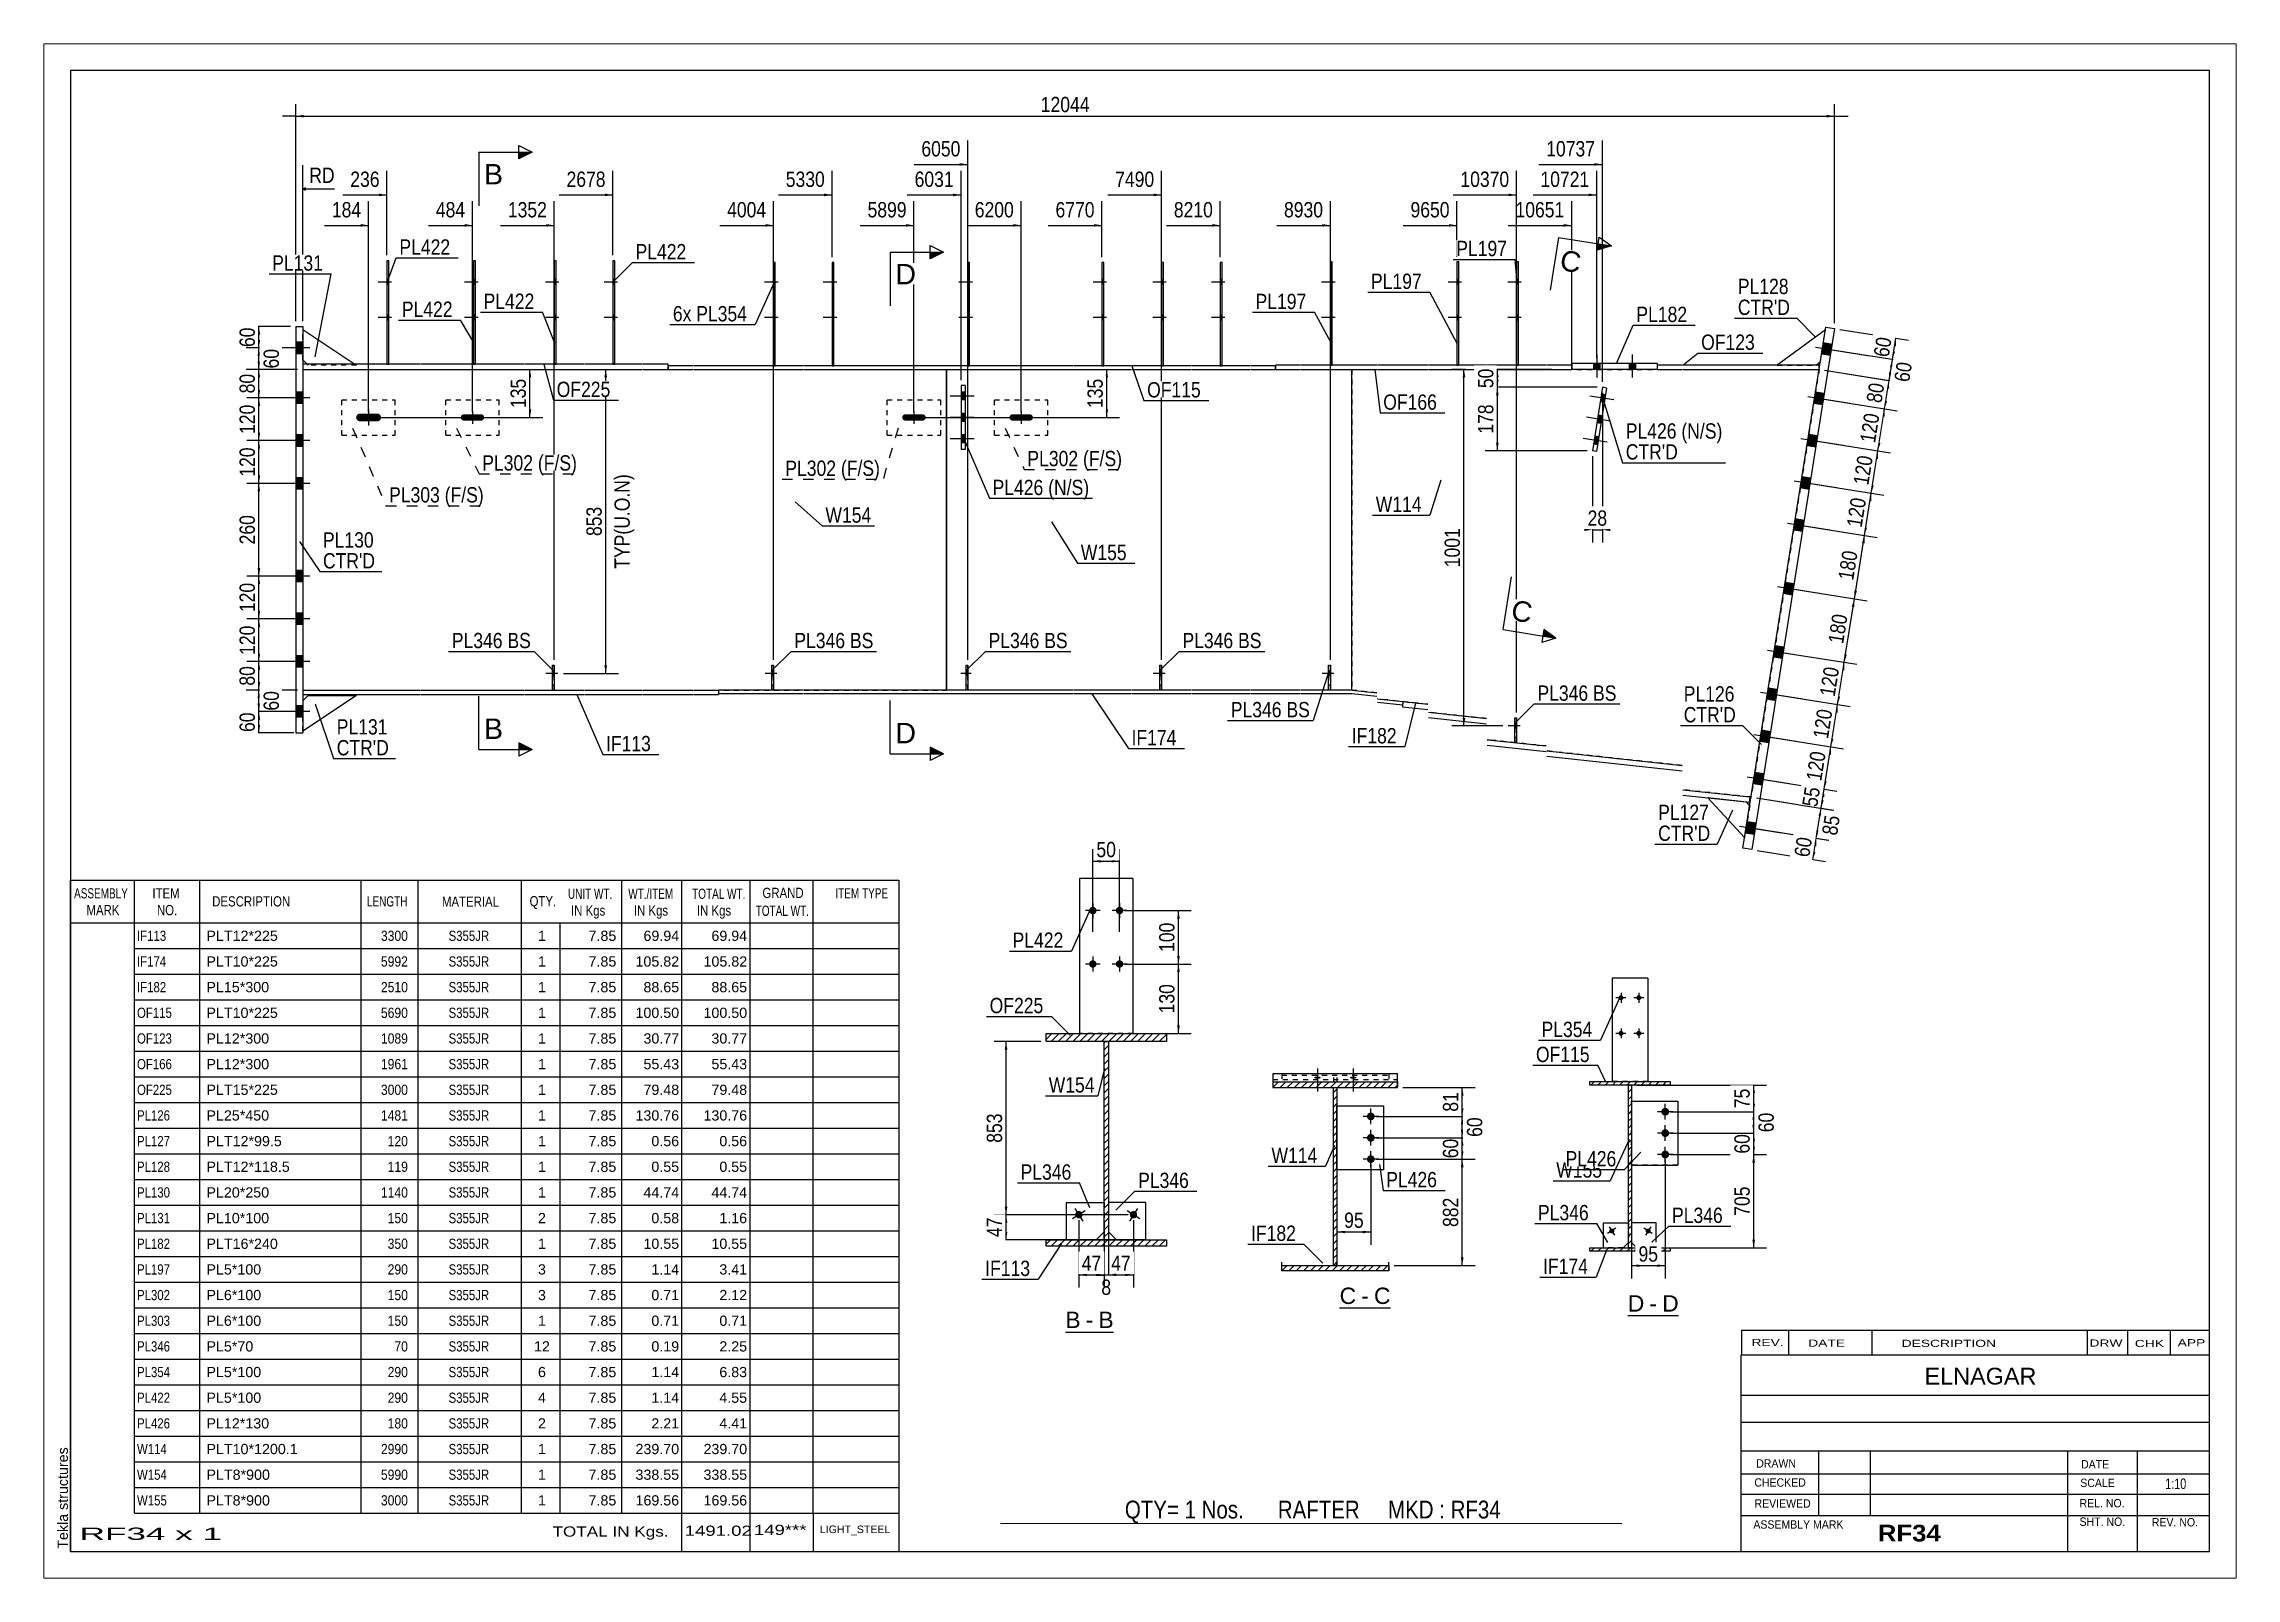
# Paper-space layout 'Layout1' of a CAD drawing. Header units: millimetres. Extents: x 0 to 410, y 0 to 287.
# The model-space entities are those that its viewports show. They can reach past a viewport. Long polylines and large blocks are cut down to what shows.
import ezdxf

# ---------------------------------------------------------------- set-up
doc = ezdxf.new("R2010")
doc.units = ezdxf.units.MM
doc.linetypes.add('DXK_LINE_DOT1', pattern=[1.8814, 0.9407, -0.9407])
doc.linetypes.add('DXK_LINE_DOT2', pattern=[3.9198, 1.9599, -1.9599])
doc.layers.add('Viewport layer', color=7, linetype='Continuous', plot=False)
doc.styles.add('Arial', font='ARIAL.TTF', dxfattribs={"height": 0.2})
doc.styles.add('Arial Bold', font='ARIALBD.TTF', dxfattribs={"height": 0.2})
doc.styles.add('Arial Narrow', font='ARIALN.TTF', dxfattribs={"height": 0.2})

# ---------------------------------------------------------------- blocks, each defined once
blk = doc.blocks.new('Unknown-623514957-1211')
at = {"color": 5, "linetype": 'Continuous'}
for p, q in [((356.55, 85.89), (-43.45, 85.89)), ((-43.45, 85.89), (-43.45, -191.11)), ((356.55, -191.11), (356.55, 85.89)), ((-43.45, -191.11), (356.55, -191.11))]:
    blk.add_line(p, q, dxfattribs=at)
at = {"color": 174, "linetype": 'Continuous', "style": 'Arial'}
blk.add_text('Tekla structures', height=1.9102, rotation=90, dxfattribs=at).set_placement((-43.95, -190.61))
blk = doc.blocks.new('Unknown-623514957-12 - 6670')
at = {"color": 7, "linetype": 'Continuous'}
blk.add_line((193.88, -145.57), (203.39, -145.57), dxfattribs=at)
at = {"color": 0, "linetype": 'Continuous'}
blk.add_wipeout([(196.96, -144.82), (196.96, -141.62), (193.88, -141.62), (193.88, -144.82)], dxfattribs=at)
blk.add_wipeout([(199.35, -144.82), (199.35, -141.62), (197.92, -141.62), (197.92, -144.82)], dxfattribs=at)
at = {"color": 96, "linetype": 'Continuous', "style": 'Arial'}
blk.add_text('C', height=3.06, dxfattribs=at).set_placement((193.88, -144.82))
at = {"color": 0, "linetype": 'Continuous'}
blk.add_wipeout([(203.39, -144.82), (203.39, -141.62), (200.31, -141.62), (200.31, -144.82)], dxfattribs=at)
at = {"color": 96, "linetype": 'Continuous', "style": 'Arial'}
for s, p in [('-', (197.92, -144.82)), ('C', (200.31, -144.82))]:
    blk.add_text(s, height=3.06, dxfattribs=at).set_placement(p)
blk = doc.blocks.new('Unknown-623514957-13 - 7773')
at = {"color": 7, "linetype": 'Continuous'}
blk.add_line((247.78, -147), (257.29, -147), dxfattribs=at)
at = {"color": 0, "linetype": 'Continuous'}
blk.add_wipeout([(250.87, -146.25), (250.87, -143.05), (247.78, -143.05), (247.78, -146.25)], dxfattribs=at)
blk.add_wipeout([(253.25, -146.25), (253.25, -143.05), (251.83, -143.05), (251.83, -146.25)], dxfattribs=at)
at = {"color": 96, "linetype": 'Continuous', "style": 'Arial'}
blk.add_text('D', height=3.06, dxfattribs=at).set_placement((247.78, -146.25))
at = {"color": 0, "linetype": 'Continuous'}
blk.add_wipeout([(257.29, -146.25), (257.29, -143.05), (254.21, -143.05), (254.21, -146.25)], dxfattribs=at)
at = {"color": 96, "linetype": 'Continuous', "style": 'Arial'}
for s, p in [('D', (254.21, -146.25)), ('-', (251.83, -146.25))]:
    blk.add_text(s, height=3.06, dxfattribs=at).set_placement(p)
blk = doc.blocks.new('Unknown-623514957-16 - 2719')
at = {"color": 7, "linetype": 'Continuous'}
blk.add_line((142.59, -150.07), (151.62, -150.07), dxfattribs=at)
at = {"color": 0, "linetype": 'Continuous'}
blk.add_wipeout([(145.43, -149.32), (145.43, -146.12), (142.59, -146.12), (142.59, -149.32)], dxfattribs=at)
blk.add_wipeout([(147.81, -149.32), (147.81, -146.12), (146.39, -146.12), (146.39, -149.32)], dxfattribs=at)
at = {"color": 96, "linetype": 'Continuous', "style": 'Arial'}
blk.add_text('B', height=3.06, dxfattribs=at).set_placement((142.59, -149.32))
at = {"color": 0, "linetype": 'Continuous'}
blk.add_wipeout([(151.62, -149.32), (151.62, -146.12), (148.77, -146.12), (148.77, -149.32)], dxfattribs=at)
at = {"color": 96, "linetype": 'Continuous', "style": 'Arial'}
for s, p in [('B', (148.77, -149.32)), ('-', (146.39, -149.32))]:
    blk.add_text(s, height=3.06, dxfattribs=at).set_placement(p)
blk = doc.blocks.new('Bolt-623514957-1240 - 1232')
at = {"linetype": 'Continuous'}
for points in [[(243.4, 23.81), (243.63, 25.26), (242.84, 25.39), (242.61, 23.94)], [(242.77, 19.86), (243, 21.31), (242.21, 21.43), (241.98, 19.99)], [(242.14, 15.91), (242.37, 17.36), (241.58, 17.48), (241.35, 16.04)]]:
    blk.add_hatch(color=3, dxfattribs=at).paths.add_polyline_path(points)
at = {"color": 3, "linetype": 'Continuous'}
for p, q in [((245.16, 24.27), (240.68, 24.99)), ((243.63, 25.26), (242.84, 25.39)), ((244.53, 20.32), (240.05, 21.04)), ((243, 21.31), (242.21, 21.43)), ((243.4, 23.81), (242.61, 23.94)), ((243.9, 16.37), (239.42, 17.09)), ((242.37, 17.36), (241.58, 17.48)), ((242.77, 19.86), (241.98, 19.99)), ((242.14, 15.91), (241.35, 16.04))]:
    blk.add_line(p, q, dxfattribs=at)
blk = doc.blocks.new('Part-623514957-1298 - 1232')
at = {"color": 2, "linetype": 'Continuous'}
for p, q in [((68.28, 30.67), (68.28, 30)), ((72.95, 30.67), (68.28, 30.67)), ((68.28, 30), (72.95, 30)), ((82.38, 30.67), (73.05, 30.67)), ((73.05, 30), (82.38, 30)), ((93.55, 30.67), (82.48, 30.67)), ((82.48, 30), (93.55, 30)), ((104.52, 30.67), (93.65, 30.67)), ((93.65, 30), (104.52, 30)), ((144, 30.67), (104.62, 30.67)), ((104.62, 30), (144, 30)), ((154.97, 30.67), (144.1, 30.67)), ((144.1, 30), (154.97, 30)), ((166.13, 30.67), (155.07, 30.67)), ((155.07, 30), (166.13, 30)), ((177.1, 30.67), (166.23, 30.67)), ((166.23, 30), (177.1, 30)), ((181.87, 30.67), (177.2, 30.67)), ((177.2, 30), (181.87, 30))]:
    blk.add_line(p, q, dxfattribs=at)
at = {"color": 7, "linetype": 'DXK_LINE_DOT1'}
blk.add_line((181.87, 30), (181.87, 30.67), dxfattribs=at)
blk = doc.blocks.new('Bolt-623514957-1241 - 1232')
at = {"linetype": 'Continuous'}
for points in [[(149.77, 45.87), (149.77, 46.8), (149.43, 46.8), (149.43, 45.87)], [(149.77, 45.87), (149.77, 46.8), (149.43, 46.8), (149.43, 45.87)], [(149.77, 39.2), (149.77, 40.13), (149.43, 40.13), (149.43, 39.2)], [(149.77, 39.2), (149.77, 40.13), (149.43, 40.13), (149.43, 39.2)]]:
    blk.add_hatch(color=3, dxfattribs=at).paths.add_polyline_path(points)
at = {"color": 3, "linetype": 'Continuous'}
for p, q in [((150.3, 46.33), (147.77, 46.33)), ((150.3, 46.33), (147.77, 46.33)), ((149.77, 46.8), (149.43, 46.8)), ((149.77, 46.8), (149.43, 46.8)), ((149.77, 45.87), (149.43, 45.87)), ((149.77, 45.87), (149.43, 45.87)), ((150.3, 39.67), (147.77, 39.67)), ((150.3, 39.67), (147.77, 39.67)), ((149.77, 40.13), (149.43, 40.13)), ((149.77, 40.13), (149.43, 40.13)), ((149.77, 39.2), (149.43, 39.2)), ((149.77, 39.2), (149.43, 39.2))]:
    blk.add_line(p, q, dxfattribs=at)
blk = doc.blocks.new('Part-623514957-1505 - 1232')
at = {"color": 2, "linetype": 'Continuous'}
for p, q in [((269.31, -59.58), (284.82, 37.9)), ((286.46, 37.64), (270.96, -59.84)), ((284.82, 37.9), (286.46, 37.64)), ((270.96, -59.84), (269.31, -59.58))]:
    blk.add_line(p, q, dxfattribs=at)
blk = doc.blocks.new('Bolt-623514957-1242 - 1232')
at = {"linetype": 'Continuous'}
for points in [[(171.9, 45.87), (171.9, 46.8), (171.57, 46.8), (171.57, 45.87)], [(171.9, 45.87), (171.9, 46.8), (171.57, 46.8), (171.57, 45.87)], [(171.9, 39.2), (171.9, 40.13), (171.57, 40.13), (171.57, 39.2)], [(171.9, 39.2), (171.9, 40.13), (171.57, 40.13), (171.57, 39.2)]]:
    blk.add_hatch(color=3, dxfattribs=at).paths.add_polyline_path(points)
at = {"color": 3, "linetype": 'Continuous'}
for p, q in [((172.43, 46.33), (169.9, 46.33)), ((172.43, 46.33), (169.9, 46.33)), ((171.9, 46.8), (171.57, 46.8)), ((171.9, 46.8), (171.57, 46.8)), ((171.9, 45.87), (171.57, 45.87)), ((171.9, 45.87), (171.57, 45.87)), ((172.43, 39.67), (169.9, 39.67)), ((172.43, 39.67), (169.9, 39.67)), ((171.9, 40.13), (171.57, 40.13)), ((171.9, 40.13), (171.57, 40.13)), ((171.9, 39.2), (171.57, 39.2)), ((171.9, 39.2), (171.57, 39.2))]:
    blk.add_line(p, q, dxfattribs=at)
blk = doc.blocks.new('Bolt-623514957-1243 - 1232')
at = {"linetype": 'Continuous'}
for points in [[(216.16, 45.87), (216.16, 46.8), (215.82, 46.8), (215.82, 45.87)], [(216.16, 45.87), (216.16, 46.8), (215.82, 46.8), (215.82, 45.87)], [(216.16, 39.2), (216.16, 40.13), (215.82, 40.13), (215.82, 39.2)], [(216.16, 39.2), (216.16, 40.13), (215.82, 40.13), (215.82, 39.2)]]:
    blk.add_hatch(color=3, dxfattribs=at).paths.add_polyline_path(points)
at = {"color": 3, "linetype": 'Continuous'}
for p, q in [((216.69, 46.33), (214.16, 46.33)), ((216.69, 46.33), (214.16, 46.33)), ((216.16, 46.8), (215.82, 46.8)), ((216.16, 46.8), (215.82, 46.8)), ((216.16, 45.87), (215.82, 45.87)), ((216.16, 45.87), (215.82, 45.87)), ((216.69, 39.67), (214.16, 39.67)), ((216.69, 39.67), (214.16, 39.67)), ((216.16, 40.13), (215.82, 40.13)), ((216.16, 40.13), (215.82, 40.13)), ((216.16, 39.2), (215.82, 39.2)), ((216.16, 39.2), (215.82, 39.2))]:
    blk.add_line(p, q, dxfattribs=at)
blk = doc.blocks.new('Bolt-623514957-1244 - 1232')
at = {"linetype": 'Continuous'}
for points in [[(242.56, 31.07), (241.36, 31.07), (241.36, 30), (242.56, 30)], [(242.56, 31.07), (241.36, 31.07), (241.36, 30), (242.56, 30)], [(249.22, 31.07), (248.02, 31.07), (248.02, 30), (249.22, 30)], [(249.22, 31.07), (248.02, 31.07), (248.02, 30), (249.22, 30)]]:
    blk.add_hatch(color=3, dxfattribs=at).paths.add_polyline_path(points)
at = {"color": 3, "linetype": 'Continuous'}
for p, q in [((241.36, 31.07), (241.36, 30)), ((241.36, 31.07), (241.36, 30)), ((241.96, 32.8), (241.96, 28.47)), ((241.96, 32.8), (241.96, 28.47)), ((242.56, 31.07), (242.56, 30)), ((242.56, 31.07), (242.56, 30)), ((248.02, 31.07), (248.02, 30)), ((248.02, 31.07), (248.02, 30)), ((248.62, 32.8), (248.62, 28.47)), ((248.62, 32.8), (248.62, 28.47)), ((249.22, 31.07), (249.22, 30)), ((249.22, 31.07), (249.22, 30))]:
    blk.add_line(p, q, dxfattribs=at)
blk = doc.blocks.new('Bolt-623514957-1246 - 1232')
at = {"linetype": 'Continuous'}
for points in [[(88.35, 45.87), (88.35, 46.8), (88.02, 46.8), (88.02, 45.87)], [(88.35, 45.87), (88.35, 46.8), (88.02, 46.8), (88.02, 45.87)], [(88.35, 39.2), (88.35, 40.13), (88.02, 40.13), (88.02, 39.2)], [(88.35, 39.2), (88.35, 40.13), (88.02, 40.13), (88.02, 39.2)]]:
    blk.add_hatch(color=3, dxfattribs=at).paths.add_polyline_path(points)
at = {"color": 3, "linetype": 'Continuous'}
for p, q in [((88.88, 46.33), (86.35, 46.33)), ((88.88, 46.33), (86.35, 46.33)), ((88.35, 46.8), (88.02, 46.8)), ((88.35, 46.8), (88.02, 46.8)), ((88.35, 45.87), (88.02, 45.87)), ((88.35, 45.87), (88.02, 45.87)), ((88.88, 39.67), (86.35, 39.67)), ((88.88, 39.67), (86.35, 39.67)), ((88.35, 40.13), (88.02, 40.13)), ((88.35, 40.13), (88.02, 40.13)), ((88.35, 39.2), (88.02, 39.2)), ((88.35, 39.2), (88.02, 39.2))]:
    blk.add_line(p, q, dxfattribs=at)
blk = doc.blocks.new('Bolt-623514957-1247 - 1232')
at = {"linetype": 'Continuous'}
for points in [[(47.35, 45.87), (47.35, 46.8), (47.02, 46.8), (47.02, 45.87)], [(47.35, 45.87), (47.35, 46.8), (47.02, 46.8), (47.02, 45.87)], [(47.35, 39.2), (47.35, 40.13), (47.02, 40.13), (47.02, 39.2)], [(47.35, 39.2), (47.35, 40.13), (47.02, 40.13), (47.02, 39.2)]]:
    blk.add_hatch(color=3, dxfattribs=at).paths.add_polyline_path(points)
at = {"color": 3, "linetype": 'Continuous'}
for p, q in [((47.88, 46.33), (45.35, 46.33)), ((47.88, 46.33), (45.35, 46.33)), ((47.35, 46.8), (47.02, 46.8)), ((47.35, 46.8), (47.02, 46.8)), ((47.35, 45.87), (47.02, 45.87)), ((47.35, 45.87), (47.02, 45.87)), ((47.88, 39.67), (45.35, 39.67)), ((47.88, 39.67), (45.35, 39.67)), ((47.35, 40.13), (47.02, 40.13)), ((47.35, 40.13), (47.02, 40.13)), ((47.35, 39.2), (47.02, 39.2)), ((47.35, 39.2), (47.02, 39.2))]:
    blk.add_line(p, q, dxfattribs=at)
blk = doc.blocks.new('Bolt-623514957-1248 - 1232')
at = {"linetype": 'Continuous'}
blk.add_hatch(color=3, dxfattribs=at).paths.add_polyline_path([(14.56, 20.72), (14.62, 21), (14.56, 21.28), (14.4, 21.52), (14.16, 21.68), (13.88, 21.73), (10.68, 21.73), (10.4, 21.68), (10.16, 21.52), (10.01, 21.28), (9.95, 21), (10.01, 20.72), (10.16, 20.48), (10.4, 20.32), (10.68, 20.27), (13.88, 20.27), (14.16, 20.32), (14.4, 20.48)])
at = {"color": 3, "linetype": 'Continuous'}
for p, q in [((10.82, 21), (13.75, 21)), ((12.28, 22.47), (12.28, 19.53))]:
    blk.add_line(p, q, dxfattribs=at)
blk = doc.blocks.new('Bolt-623514957-1249 - 1232')
at = {"linetype": 'Continuous'}
blk.add_hatch(color=3, dxfattribs=at).paths.add_polyline_path([(33.87, 20.77), (33.92, 21), (33.87, 21.23), (33.74, 21.43), (33.55, 21.56), (33.32, 21.6), (30.12, 21.6), (29.89, 21.56), (29.69, 21.43), (29.56, 21.23), (29.52, 21), (29.56, 20.77), (29.69, 20.58), (29.89, 20.45), (30.12, 20.4), (33.32, 20.4), (33.55, 20.45), (33.74, 20.58)])
at = {"color": 3, "linetype": 'Continuous'}
for p, q in [((30.52, 21), (32.92, 21)), ((31.72, 22.2), (31.72, 19.8))]:
    blk.add_line(p, q, dxfattribs=at)
blk = doc.blocks.new('Bolt-623514957-1250 - 1232')
at = {"linetype": 'Continuous'}
blk.add_hatch(color=3, dxfattribs=at).paths.add_polyline_path([(116.44, 20.77), (116.48, 21), (116.44, 21.23), (116.31, 21.42), (116.11, 21.56), (115.88, 21.6), (112.68, 21.6), (112.45, 21.56), (112.26, 21.42), (112.13, 21.23), (112.08, 21), (112.13, 20.77), (112.26, 20.58), (112.45, 20.45), (112.68, 20.4), (115.88, 20.4), (116.11, 20.45), (116.31, 20.58)])
at = {"color": 3, "linetype": 'Continuous'}
for p, q in [((113.08, 21), (115.48, 21)), ((114.28, 22.2), (114.28, 19.8))]:
    blk.add_line(p, q, dxfattribs=at)
blk = doc.blocks.new('Part-623514957-1653 - 1232')
at = {"color": 7, "linetype": 'DXK_LINE_DOT1'}
for p, q in [((109.28, 17.67), (109.28, 24.33)), ((109.28, 24.33), (119.28, 24.33)), ((119.28, 17.67), (119.28, 24.33)), ((109.28, 17.67), (119.28, 17.67))]:
    blk.add_line(p, q, dxfattribs=at)
blk = doc.blocks.new('Bolt-623514957-1251 - 1232')
at = {"linetype": 'Continuous'}
for points in [[(-1.33, 35.07), (-1.33, 32.93), (0, 32.93), (0, 35.07)], [(-1.33, 35.07), (-1.33, 32.93), (0, 32.93), (0, 35.07)], [(-1.33, 25.73), (-1.33, 23.6), (0, 23.6), (0, 25.73)], [(-1.33, 25.73), (-1.33, 23.6), (0, 23.6), (0, 25.73)], [(-1.33, 17.73), (-1.33, 15.6), (0, 15.6), (0, 17.73)], [(-1.33, 17.73), (-1.33, 15.6), (0, 15.6), (0, 17.73)], [(-1.33, 9.73), (-1.33, 7.6), (0, 7.6), (0, 9.73)], [(-1.33, 9.73), (-1.33, 7.6), (0, 7.6), (0, 9.73)], [(-1.33, -7.6), (-1.33, -9.73), (0, -9.73), (0, -7.6)], [(-1.33, -7.6), (-1.33, -9.73), (0, -9.73), (0, -7.6)], [(-1.33, -15.6), (-1.33, -17.73), (0, -17.73), (0, -15.6)], [(-1.33, -15.6), (-1.33, -17.73), (0, -17.73), (0, -15.6)], [(-1.33, -23.6), (-1.33, -25.73), (0, -25.73), (0, -23.6)], [(-1.33, -23.6), (-1.33, -25.73), (0, -25.73), (0, -23.6)], [(-1.33, -32.93), (-1.33, -35.07), (0, -35.07), (0, -32.93)], [(-1.33, -32.93), (-1.33, -35.07), (0, -35.07), (0, -32.93)]]:
    blk.add_hatch(color=3, dxfattribs=at).paths.add_polyline_path(points)
at = {"color": 3, "linetype": 'Continuous'}
for p, q in [((1.32, 34), (-6.67, 34)), ((1.32, 34), (-6.67, 34)), ((0, 35.07), (-1.33, 35.07)), ((0, 35.07), (-1.33, 35.07)), ((0, 32.93), (-1.33, 32.93)), ((0, 32.93), (-1.33, 32.93)), ((1.32, 24.67), (-6.67, 24.67)), ((1.32, 24.67), (-6.67, 24.67)), ((0, 25.73), (-1.33, 25.73)), ((0, 25.73), (-1.33, 25.73)), ((0, 23.6), (-1.33, 23.6)), ((0, 23.6), (-1.33, 23.6)), ((1.32, 16.67), (-6.67, 16.67)), ((1.32, 16.67), (-6.67, 16.67)), ((0, 17.73), (-1.33, 17.73)), ((0, 17.73), (-1.33, 17.73)), ((0, 15.6), (-1.33, 15.6)), ((0, 15.6), (-1.33, 15.6)), ((1.32, 8.67), (-6.67, 8.67)), ((1.32, 8.67), (-6.67, 8.67)), ((0, 9.73), (-1.33, 9.73)), ((0, 9.73), (-1.33, 9.73)), ((0, 7.6), (-1.33, 7.6)), ((0, 7.6), (-1.33, 7.6)), ((0, -7.6), (-1.33, -7.6)), ((0, -7.6), (-1.33, -7.6)), ((1.32, -8.67), (-6.67, -8.67)), ((1.32, -8.67), (-6.67, -8.67)), ((0, -9.73), (-1.33, -9.73)), ((0, -9.73), (-1.33, -9.73)), ((0, -15.6), (-1.33, -15.6)), ((0, -15.6), (-1.33, -15.6)), ((1.32, -16.67), (-6.67, -16.67)), ((1.32, -16.67), (-6.67, -16.67)), ((0, -17.73), (-1.33, -17.73)), ((0, -17.73), (-1.33, -17.73)), ((0, -23.6), (-1.33, -23.6)), ((0, -23.6), (-1.33, -23.6)), ((1.32, -24.67), (-6.67, -24.67)), ((1.32, -24.67), (-6.67, -24.67)), ((0, -25.73), (-1.33, -25.73)), ((0, -25.73), (-1.33, -25.73)), ((1.32, -34), (-6.67, -34)), ((1.32, -34), (-6.67, -34)), ((0, -32.93), (-1.33, -32.93)), ((0, -32.93), (-1.33, -32.93)), ((0, -35.07), (-1.33, -35.07)), ((0, -35.07), (-1.33, -35.07))]:
    blk.add_line(p, q, dxfattribs=at)
blk = doc.blocks.new('Bolt-623514957-1252 - 1232')
at = {"linetype": 'Continuous'}
for points in [[(284.35, 35), (284.02, 32.9), (285.67, 32.64), (286, 34.74)], [(284.35, 35), (284.02, 32.9), (285.67, 32.64), (286, 34.74)], [(284.35, 35), (284.02, 32.9), (285.67, 32.64), (286, 34.74)], [(284.35, 35), (284.02, 32.9), (285.67, 32.64), (286, 34.74)], [(282.89, 25.79), (282.55, 23.68), (284.2, 23.42), (284.53, 25.52)], [(282.89, 25.79), (282.55, 23.68), (284.2, 23.42), (284.53, 25.52)], [(282.89, 25.79), (282.55, 23.68), (284.2, 23.42), (284.53, 25.52)], [(282.89, 25.79), (282.55, 23.68), (284.2, 23.42), (284.53, 25.52)], [(281.63, 17.89), (281.3, 15.78), (282.94, 15.52), (283.28, 17.62)], [(281.63, 17.89), (281.3, 15.78), (282.94, 15.52), (283.28, 17.62)], [(281.63, 17.89), (281.3, 15.78), (282.94, 15.52), (283.28, 17.62)], [(281.63, 17.89), (281.3, 15.78), (282.94, 15.52), (283.28, 17.62)], [(280.38, 9.98), (280.04, 7.88), (281.69, 7.62), (282.02, 9.72)], [(280.38, 9.98), (280.04, 7.88), (281.69, 7.62), (282.02, 9.72)], [(280.38, 9.98), (280.04, 7.88), (281.69, 7.62), (282.02, 9.72)], [(280.38, 9.98), (280.04, 7.88), (281.69, 7.62), (282.02, 9.72)], [(279.12, 2.08), (278.78, -0.02), (280.43, -0.28), (280.77, 1.82)], [(279.12, 2.08), (278.78, -0.02), (280.43, -0.28), (280.77, 1.82)], [(279.12, 2.08), (278.78, -0.02), (280.43, -0.28), (280.77, 1.82)], [(279.12, 2.08), (278.78, -0.02), (280.43, -0.28), (280.77, 1.82)], [(277.23, -9.78), (276.9, -11.89), (278.54, -12.15), (278.88, -10.04)], [(277.23, -9.78), (276.9, -11.89), (278.54, -12.15), (278.88, -10.04)], [(277.23, -9.78), (276.9, -11.89), (278.54, -12.15), (278.88, -10.04)], [(277.23, -9.78), (276.9, -11.89), (278.54, -12.15), (278.88, -10.04)], [(275.34, -21.65), (275.01, -23.76), (276.66, -24.02), (276.99, -21.91)], [(275.34, -21.65), (275.01, -23.76), (276.66, -24.02), (276.99, -21.91)], [(275.34, -21.65), (275.01, -23.76), (276.66, -24.02), (276.99, -21.91)], [(275.34, -21.65), (275.01, -23.76), (276.66, -24.02), (276.99, -21.91)], [(274.09, -29.55), (273.75, -31.66), (275.4, -31.92), (275.73, -29.82)], [(274.09, -29.55), (273.75, -31.66), (275.4, -31.92), (275.73, -29.82)], [(274.09, -29.55), (273.75, -31.66), (275.4, -31.92), (275.73, -29.82)], [(274.09, -29.55), (273.75, -31.66), (275.4, -31.92), (275.73, -29.82)], [(272.83, -37.45), (272.5, -39.56), (274.14, -39.82), (274.48, -37.72)], [(272.83, -37.45), (272.5, -39.56), (274.14, -39.82), (274.48, -37.72)], [(272.83, -37.45), (272.5, -39.56), (274.14, -39.82), (274.48, -37.72)], [(272.83, -37.45), (272.5, -39.56), (274.14, -39.82), (274.48, -37.72)], [(271.58, -45.36), (271.24, -47.46), (272.89, -47.72), (273.22, -45.62)], [(271.58, -45.36), (271.24, -47.46), (272.89, -47.72), (273.22, -45.62)], [(271.58, -45.36), (271.24, -47.46), (272.89, -47.72), (273.22, -45.62)], [(271.58, -45.36), (271.24, -47.46), (272.89, -47.72), (273.22, -45.62)], [(270.11, -54.57), (269.78, -56.68), (271.42, -56.94), (271.76, -54.83)], [(270.11, -54.57), (269.78, -56.68), (271.42, -56.94), (271.76, -54.83)], [(270.11, -54.57), (269.78, -56.68), (271.42, -56.94), (271.76, -54.83)], [(270.11, -54.57), (269.78, -56.68), (271.42, -56.94), (271.76, -54.83)]]:
    blk.add_hatch(color=3, dxfattribs=at).paths.add_polyline_path(points)
at = {"color": 3, "linetype": 'Continuous'}
for p, q in [((282.89, 34.16), (290.77, 32.9)), ((282.89, 34.16), (290.77, 32.9)), ((282.89, 34.16), (290.77, 32.9)), ((282.89, 34.16), (290.77, 32.9)), ((284.02, 32.9), (285.67, 32.64)), ((284.02, 32.9), (285.67, 32.64)), ((284.02, 32.9), (285.67, 32.64)), ((284.02, 32.9), (285.67, 32.64)), ((284.35, 35), (286, 34.74)), ((284.35, 35), (286, 34.74)), ((284.35, 35), (286, 34.74)), ((284.35, 35), (286, 34.74)), ((281.42, 24.94), (289.31, 23.69)), ((281.42, 24.94), (289.31, 23.69)), ((281.42, 24.94), (289.31, 23.69)), ((281.42, 24.94), (289.31, 23.69)), ((282.89, 25.79), (284.53, 25.52)), ((282.89, 25.79), (284.53, 25.52)), ((282.89, 25.79), (284.53, 25.52)), ((282.89, 25.79), (284.53, 25.52)), ((282.55, 23.68), (284.2, 23.42)), ((282.55, 23.68), (284.2, 23.42)), ((282.55, 23.68), (284.2, 23.42)), ((282.55, 23.68), (284.2, 23.42)), ((280.16, 17.04), (288.05, 15.79)), ((280.16, 17.04), (288.05, 15.79)), ((280.16, 17.04), (288.05, 15.79)), ((280.16, 17.04), (288.05, 15.79)), ((281.63, 17.89), (283.28, 17.62)), ((281.63, 17.89), (283.28, 17.62)), ((281.63, 17.89), (283.28, 17.62)), ((281.63, 17.89), (283.28, 17.62)), ((281.3, 15.78), (282.94, 15.52)), ((281.3, 15.78), (282.94, 15.52)), ((281.3, 15.78), (282.94, 15.52)), ((281.3, 15.78), (282.94, 15.52)), ((278.91, 9.14), (286.79, 7.88)), ((278.91, 9.14), (286.79, 7.88)), ((278.91, 9.14), (286.79, 7.88)), ((278.91, 9.14), (286.79, 7.88)), ((280.38, 9.98), (282.02, 9.72)), ((280.38, 9.98), (282.02, 9.72)), ((280.38, 9.98), (282.02, 9.72)), ((280.38, 9.98), (282.02, 9.72)), ((280.04, 7.88), (281.69, 7.62)), ((280.04, 7.88), (281.69, 7.62)), ((280.04, 7.88), (281.69, 7.62)), ((280.04, 7.88), (281.69, 7.62)), ((277.65, 1.24), (285.54, -0.02)), ((277.65, 1.24), (285.54, -0.02)), ((277.65, 1.24), (285.54, -0.02)), ((277.65, 1.24), (285.54, -0.02)), ((279.12, 2.08), (280.77, 1.82)), ((279.12, 2.08), (280.77, 1.82)), ((279.12, 2.08), (280.77, 1.82)), ((279.12, 2.08), (280.77, 1.82)), ((278.78, -0.02), (280.43, -0.28)), ((278.78, -0.02), (280.43, -0.28)), ((278.78, -0.02), (280.43, -0.28)), ((278.78, -0.02), (280.43, -0.28)), ((275.76, -10.63), (283.65, -11.88)), ((275.76, -10.63), (283.65, -11.88)), ((275.76, -10.63), (283.65, -11.88)), ((275.76, -10.63), (283.65, -11.88)), ((276.9, -11.89), (278.54, -12.15)), ((276.9, -11.89), (278.54, -12.15)), ((276.9, -11.89), (278.54, -12.15)), ((276.9, -11.89), (278.54, -12.15)), ((277.23, -9.78), (278.88, -10.04)), ((277.23, -9.78), (278.88, -10.04)), ((277.23, -9.78), (278.88, -10.04)), ((277.23, -9.78), (278.88, -10.04)), ((273.88, -22.5), (281.76, -23.75)), ((273.88, -22.5), (281.76, -23.75)), ((273.88, -22.5), (281.76, -23.75)), ((273.88, -22.5), (281.76, -23.75)), ((275.01, -23.76), (276.66, -24.02)), ((275.01, -23.76), (276.66, -24.02)), ((275.01, -23.76), (276.66, -24.02)), ((275.01, -23.76), (276.66, -24.02)), ((275.34, -21.65), (276.99, -21.91)), ((275.34, -21.65), (276.99, -21.91)), ((275.34, -21.65), (276.99, -21.91)), ((275.34, -21.65), (276.99, -21.91)), ((272.62, -30.4), (280.51, -31.65)), ((272.62, -30.4), (280.51, -31.65)), ((272.62, -30.4), (280.51, -31.65)), ((272.62, -30.4), (280.51, -31.65)), ((273.75, -31.66), (275.4, -31.92)), ((273.75, -31.66), (275.4, -31.92)), ((273.75, -31.66), (275.4, -31.92)), ((273.75, -31.66), (275.4, -31.92)), ((274.09, -29.55), (275.73, -29.82)), ((274.09, -29.55), (275.73, -29.82)), ((274.09, -29.55), (275.73, -29.82)), ((274.09, -29.55), (275.73, -29.82)), ((271.36, -38.3), (279.25, -39.55)), ((271.36, -38.3), (279.25, -39.55)), ((271.36, -38.3), (279.25, -39.55)), ((271.36, -38.3), (279.25, -39.55)), ((272.5, -39.56), (274.14, -39.82)), ((272.5, -39.56), (274.14, -39.82)), ((272.5, -39.56), (274.14, -39.82)), ((272.5, -39.56), (274.14, -39.82)), ((272.83, -37.45), (274.48, -37.72)), ((272.83, -37.45), (274.48, -37.72)), ((272.83, -37.45), (274.48, -37.72)), ((272.83, -37.45), (274.48, -37.72)), ((270.11, -46.2), (277.99, -47.46)), ((270.11, -46.2), (277.99, -47.46)), ((270.11, -46.2), (277.99, -47.46)), ((270.11, -46.2), (277.99, -47.46)), ((271.24, -47.46), (272.89, -47.72)), ((271.24, -47.46), (272.89, -47.72)), ((271.24, -47.46), (272.89, -47.72)), ((271.24, -47.46), (272.89, -47.72)), ((271.58, -45.36), (273.22, -45.62)), ((271.58, -45.36), (273.22, -45.62)), ((271.58, -45.36), (273.22, -45.62)), ((271.58, -45.36), (273.22, -45.62)), ((268.64, -55.42), (276.53, -56.67)), ((268.64, -55.42), (276.53, -56.67)), ((268.64, -55.42), (276.53, -56.67)), ((268.64, -55.42), (276.53, -56.67)), ((269.78, -56.68), (271.42, -56.94)), ((269.78, -56.68), (271.42, -56.94)), ((269.78, -56.68), (271.42, -56.94)), ((269.78, -56.68), (271.42, -56.94)), ((270.11, -54.57), (271.76, -54.83)), ((270.11, -54.57), (271.76, -54.83)), ((270.11, -54.57), (271.76, -54.83)), ((270.11, -54.57), (271.76, -54.83))]:
    blk.add_line(p, q, dxfattribs=at)
blk = doc.blocks.new('Bolt-623514957-1253 - 1232')
at = {"linetype": 'Continuous'}
blk.add_hatch(color=3, dxfattribs=at).paths.add_polyline_path([(136.49, 20.77), (136.53, 21), (136.49, 21.23), (136.36, 21.42), (136.16, 21.56), (135.93, 21.6), (132.73, 21.6), (132.51, 21.56), (132.31, 21.42), (132.18, 21.23), (132.13, 21), (132.18, 20.77), (132.31, 20.58), (132.51, 20.45), (132.73, 20.4), (135.93, 20.4), (136.16, 20.45), (136.36, 20.58)])
at = {"color": 3, "linetype": 'Continuous'}
for p, q in [((133.13, 21), (135.53, 21)), ((134.33, 22.2), (134.33, 19.8))]:
    blk.add_line(p, q, dxfattribs=at)
blk = doc.blocks.new('Part-623514957-1320 - 1232')
at = {"color": 2, "linetype": 'Continuous'}
for p, q in [((257.96, 30.8), (253.29, 30.8)), ((253.29, 30), (257.96, 30)), ((283.56, 30.8), (258.06, 30.8)), ((258.06, 30), (283.56, 30)), ((283.56, 30), (283.56, 30.8))]:
    blk.add_line(p, q, dxfattribs=at)
at = {"color": 7, "linetype": 'DXK_LINE_DOT1'}
blk.add_line((253.29, 30.8), (253.29, 30), dxfattribs=at)
blk = doc.blocks.new('Part-623514957-1276 - 1232')
at = {"color": 2, "linetype": 'Continuous'}
for p, q in [((21.95, 31), (0, 31)), ((0, 30), (21.95, 30)), ((41.38, 31), (22.05, 31)), ((22.05, 30), (41.38, 30)), ((52.55, 31), (41.48, 31)), ((41.48, 30), (52.55, 30)), ((63.52, 31), (52.65, 31)), ((52.65, 30), (63.52, 30)), ((68.28, 31), (63.62, 31)), ((63.62, 30), (68.28, 30)), ((68.28, 30), (68.28, 31))]:
    blk.add_line(p, q, dxfattribs=at)
at = {"color": 7, "linetype": 'DXK_LINE_DOT1'}
blk.add_line((0, 31), (0, 30), dxfattribs=at)
blk = doc.blocks.new('Bolt-623514957-9759 - 1232')
at = {"linetype": 'Continuous'}
blk.add_hatch(color=3, dxfattribs=at).paths.add_polyline_path([(192.17, -27.33), (192.17, -26.4), (191.83, -26.4), (191.83, -27.33)])
at = {"color": 3, "linetype": 'Continuous'}
for p, q in [((192.8, -26.87), (190.6, -26.87)), ((192.17, -26.4), (191.83, -26.4)), ((192.17, -27.33), (191.83, -27.33))]:
    blk.add_line(p, q, dxfattribs=at)
blk = doc.blocks.new('Part-623514957-1534 - 1232')
at = {"color": 2, "linetype": 'Continuous'}
for p, q in [((269.63, -57.58), (262.72, -50.14)), ((270.02, -50.93), (262.72, -50.14)), ((270.57, -51.66), (270.02, -50.93))]:
    blk.add_line(p, q, dxfattribs=at)
at = {"color": 7, "linetype": 'DXK_LINE_DOT1'}
blk.add_line((270.57, -51.66), (269.63, -57.58), dxfattribs=at)
blk = doc.blocks.new('Part-623514957-1342 - 1232')
at = {"color": 2, "linetype": 'Continuous'}
for p, q in [((186.53, 30.8), (181.87, 30.8)), ((181.87, 30.8), (181.87, 30)), ((181.87, 30), (186.53, 30)), ((200.85, 30.8), (186.63, 30.8)), ((186.63, 30), (200.85, 30)), ((210.39, 30.8), (200.95, 30.8)), ((200.95, 30), (210.39, 30)), ((221.36, 30.8), (210.49, 30.8)), ((210.49, 30), (221.36, 30)), ((232.52, 30.8), (221.46, 30.8)), ((221.46, 30), (232.52, 30)), ((237.29, 30.8), (232.62, 30.8)), ((232.62, 30), (237.29, 30))]:
    blk.add_line(p, q, dxfattribs=at)
at = {"color": 7, "linetype": 'DXK_LINE_DOT1'}
blk.add_line((237.29, 30), (237.29, 30.8), dxfattribs=at)
blk = doc.blocks.new('Part-623514957-1364 - 1232')
at = {"color": 2, "linetype": 'Continuous'}
blk.add_line((120.37, -30), (120.37, 30), dxfattribs=at)
at = {"color": 7, "linetype": 'DXK_LINE_DOT1'}
for p, q in [((120.37, 30), (144, 30)), ((144.1, 30), (154.97, 30)), ((155.07, 30), (166.13, 30)), ((166.23, 30), (177.1, 30)), ((177.2, 30), (186.53, 30)), ((186.63, 30), (196.18, 30)), ((196.18, 30), (196.18, -30)), ((144, -30), (120.37, -30)), ((154.97, -30), (144.1, -30)), ((166.13, -30), (155.07, -30)), ((177.1, -30), (166.23, -30)), ((186.53, -30), (177.2, -30)), ((196.18, -30), (186.63, -30))]:
    blk.add_line(p, q, dxfattribs=at)
blk = doc.blocks.new('Part-623514957-1755 - 1232')
at = {"color": 2, "linetype": 'Continuous'}
for p, q in [((46.68, -30), (46.68, -25.33)), ((46.68, -25.33), (47.02, -25.33)), ((47.02, -25.33), (47.02, -30))]:
    blk.add_line(p, q, dxfattribs=at)
at = {"color": 7, "linetype": 'DXK_LINE_DOT1'}
blk.add_line((46.68, -29), (47.02, -29), dxfattribs=at)
blk = doc.blocks.new('Part-623514957-1563 - 1232')
at = {"color": 2, "linetype": 'Continuous'}
for p, q in [((284.73, 37.38), (275.69, 30.8)), ((283.02, 30.8), (283.79, 31.46))]:
    blk.add_line(p, q, dxfattribs=at)
at = {"color": 7, "linetype": 'DXK_LINE_DOT1'}
for p, q in [((283.79, 31.46), (284.73, 37.38)), ((275.69, 30.8), (283.02, 30.8))]:
    blk.add_line(p, q, dxfattribs=at)
blk = doc.blocks.new('Part-623514957-1386 - 1232')
at = {"color": 2, "linetype": 'Continuous'}
for p, q in [((196.18, -30), (196.18, 30)), ((270.84, -50), (270.58, -49.98))]:
    blk.add_line(p, q, dxfattribs=at)
at = {"color": 7, "linetype": 'DXK_LINE_DOT1'}
for p, q in [((196.18, 30), (200.85, 30)), ((200.95, 30), (210.39, 30)), ((210.49, 30), (221.36, 30)), ((221.46, 30), (232.52, 30)), ((232.62, 30), (257.96, 30)), ((258.06, 30), (283.56, 30)), ((283.56, 30), (270.84, -50)), ((200.85, -30.5), (196.18, -30)), ((196.18, -30), (200.85, -30.5)), ((210.39, -32.64), (200.95, -31.63)), ((200.95, -31.63), (210.39, -32.64)), ((221.36, -35.31), (210.49, -34.14)), ((210.49, -34.14), (221.36, -35.3)), ((221.46, -39.26), (232.52, -40.45)), ((232.52, -40.45), (221.46, -39.27)), ((232.62, -41.36), (257.96, -44.08)), ((257.96, -44.09), (232.62, -41.37)), ((258.06, -48.62), (270.84, -49.99)), ((270.58, -49.98), (258.06, -48.63))]:
    blk.add_line(p, q, dxfattribs=at)
blk = doc.blocks.new('Part-623514957-1745 - 1232')
at = {"color": 2, "linetype": 'Continuous'}
for p, q in [((87.68, -30), (87.68, -25.33)), ((87.68, -25.33), (88.02, -25.33)), ((88.02, -25.33), (88.02, -30))]:
    blk.add_line(p, q, dxfattribs=at)
at = {"color": 7, "linetype": 'DXK_LINE_DOT1'}
blk.add_line((87.68, -29), (88.02, -29), dxfattribs=at)
blk = doc.blocks.new('Part-623514957-1408 - 1232')
at = {"color": 2, "linetype": 'Continuous'}
for p, q in [((0, -30), (21.95, -30)), ((0, -30.8), (21.95, -30.8)), ((22.05, -30), (41.38, -30)), ((22.05, -30.8), (41.38, -30.8)), ((41.48, -30), (52.55, -30)), ((41.48, -30.8), (52.55, -30.8)), ((52.65, -30), (63.52, -30)), ((52.65, -30.8), (63.52, -30.8)), ((63.62, -30), (72.95, -30)), ((63.62, -30.8), (72.95, -30.8)), ((73.05, -30), (77.72, -30)), ((73.05, -30.8), (77.72, -30.8)), ((77.72, -30), (77.72, -30.8))]:
    blk.add_line(p, q, dxfattribs=at)
at = {"color": 7, "linetype": 'DXK_LINE_DOT1'}
blk.add_line((0, -30), (0, -30.8), dxfattribs=at)
blk = doc.blocks.new('Part-623514957-1430 - 1232')
at = {"color": 2, "linetype": 'Continuous'}
for p, q in [((82.38, -30), (77.72, -30)), ((77.72, -30), (77.72, -30.67)), ((82.38, -30.67), (77.72, -30.67)), ((93.55, -30), (82.48, -30)), ((93.55, -30.67), (82.48, -30.67)), ((104.52, -30), (93.65, -30)), ((104.52, -30.67), (93.65, -30.67)), ((144, -30), (104.62, -30)), ((144, -30.67), (104.62, -30.67)), ((154.97, -30), (144.1, -30)), ((154.97, -30.67), (144.1, -30.67)), ((166.13, -30), (155.07, -30)), ((166.13, -30.67), (155.07, -30.67)), ((177.1, -30), (166.23, -30)), ((177.1, -30.67), (166.23, -30.67)), ((186.53, -30), (177.2, -30)), ((186.53, -30.67), (177.2, -30.67)), ((196.18, -30), (186.63, -30)), ((196.15, -30.67), (186.63, -30.67)), ((200.85, -31.17), (196.15, -30.67)), ((196.18, -30), (200.85, -30.5)), ((200.95, -31.63), (205.72, -32.14)), ((205.65, -32.81), (200.95, -32.3))]:
    blk.add_line(p, q, dxfattribs=at)
at = {"color": 7, "linetype": 'DXK_LINE_DOT1'}
blk.add_line((205.72, -32.14), (205.65, -32.81), dxfattribs=at)
blk = doc.blocks.new('Part-623514957-1725 - 1232')
at = {"color": 2, "linetype": 'Continuous'}
for p, q in [((160.27, -30), (160.27, -25.33)), ((160.27, -25.33), (160.6, -25.33)), ((160.6, -25.33), (160.6, -30))]:
    blk.add_line(p, q, dxfattribs=at)
at = {"color": 7, "linetype": 'DXK_LINE_DOT1'}
blk.add_line((160.27, -29), (160.6, -29), dxfattribs=at)
blk = doc.blocks.new('Part-623514957-1452 - 1232')
at = {"color": 2, "linetype": 'Continuous'}
for p, q in [((205.72, -32.14), (205.62, -33.14)), ((205.72, -32.14), (210.39, -32.64)), ((205.62, -33.14), (210.39, -33.65)), ((210.49, -34.14), (221.36, -35.31)), ((210.49, -35.15), (221.36, -36.31)), ((221.46, -39.27), (232.52, -40.45)), ((221.46, -40.27), (232.52, -41.46)), ((232.62, -41.37), (257.96, -44.09)), ((232.62, -42.38), (257.96, -45.09)), ((258.06, -48.63), (270.58, -49.98)), ((258.06, -49.64), (270.47, -50.97)), ((270.58, -49.98), (270.47, -50.97))]:
    blk.add_line(p, q, dxfattribs=at)
blk = doc.blocks.new('Part-623514957-1740 - 1232')
at = {"color": 7, "linetype": 'DXK_LINE_DOT1'}
for p, q in [((124.02, -30), (124.02, -25.33)), ((124.02, -25.33), (124.35, -25.33)), ((124.35, -30), (124.35, -25.33))]:
    blk.add_line(p, q, dxfattribs=at)
blk = doc.blocks.new('Part-623514957-1676 - 1232')
at = {"color": 7, "linetype": 'DXK_LINE_DOT1'}
for p, q in [((0, 30), (0, -30)), ((0, 30), (21.95, 30)), ((22.05, 30), (41.38, 30)), ((41.48, 30), (52.55, 30)), ((52.65, 30), (63.52, 30)), ((63.62, 30), (72.95, 30)), ((73.05, 30), (82.38, 30)), ((82.48, 30), (93.55, 30)), ((93.65, 30), (104.52, 30)), ((104.62, 30), (120.37, 30)), ((0, -30), (21.95, -30)), ((22.05, -30), (41.38, -30)), ((41.48, -30), (52.55, -30)), ((52.65, -30), (63.52, -30)), ((63.62, -30), (72.95, -30)), ((73.05, -30), (82.38, -30)), ((82.48, -30), (93.55, -30)), ((93.65, -30), (104.52, -30)), ((104.62, -30), (120.37, -30))]:
    blk.add_line(p, q, dxfattribs=at)
at = {"color": 2, "linetype": 'Continuous'}
blk.add_line((120.37, 30), (120.37, -30), dxfattribs=at)
blk = doc.blocks.new('Bolt-623514957-1927 - 1232')
at = {"color": 3, "linetype": 'DXK_LINE_DOT2'}
for p, q in [((161.23, -26.87), (159.03, -26.87)), ((160.6, -26.4), (160.27, -26.4)), ((160.6, -27.33), (160.27, -27.33))]:
    blk.add_line(p, q, dxfattribs=at)
blk = doc.blocks.new('Part-623514957-1592 - 1232')
at = {"color": 2, "linetype": 'Continuous'}
for p, q in [((-1.33, 38), (0, 38)), ((-1.33, 38), (-1.33, -38)), ((0, 38), (0, -38)), ((-1.33, -38), (0, -38))]:
    blk.add_line(p, q, dxfattribs=at)
blk = doc.blocks.new('Part-623514957-1621 - 1232')
at = {"color": 2, "linetype": 'Continuous'}
for p, q in [((10, -31), (0, -37.67)), ((0, -32), (1, -31)), ((1, -31), (10, -31))]:
    blk.add_line(p, q, dxfattribs=at)
at = {"color": 7, "linetype": 'DXK_LINE_DOT1'}
blk.add_line((0, -37.67), (0, -32), dxfattribs=at)
blk = doc.blocks.new('Part-623514957-1750 - 1232')
at = {"color": 7, "linetype": 'DXK_LINE_DOT1'}
for p, q in [((87.68, -30), (87.68, -25.33)), ((87.68, -25.33), (88.02, -25.33)), ((88.02, -30), (88.02, -25.33))]:
    blk.add_line(p, q, dxfattribs=at)
blk = doc.blocks.new('Part-623514957-1626 - 1232')
at = {"color": 2, "linetype": 'Continuous'}
for p, q in [((123.88, 27), (123.08, 27)), ((123.08, 27), (123.08, 15)), ((123.88, 27), (123.88, 15)), ((123.88, 15), (123.08, 15))]:
    blk.add_line(p, q, dxfattribs=at)
blk = doc.blocks.new('Part-623514957-1648 - 1232')
at = {"color": 7, "linetype": 'DXK_LINE_DOT1'}
for p, q in [((129.33, 17.67), (129.33, 24.33)), ((129.33, 24.33), (139.33, 24.33)), ((139.33, 17.67), (139.33, 24.33)), ((129.33, 17.67), (139.33, 17.67))]:
    blk.add_line(p, q, dxfattribs=at)
blk = doc.blocks.new('Part-623514957-1782 - 1232')
at = {"color": 2, "linetype": 'Continuous'}
for p, q in [((124.68, 50), (124.35, 50)), ((124.35, 50), (124.35, 30.67)), ((124.68, 30.67), (124.68, 50))]:
    blk.add_line(p, q, dxfattribs=at)
at = {"color": 7, "linetype": 'DXK_LINE_DOT1'}
blk.add_line((124.35, 30.67), (124.68, 30.67), dxfattribs=at)
blk = doc.blocks.new('Bolt-623514957-1654 - 1232')
at = {"linetype": 'Continuous'}
for points in [[(123.88, 24.27), (123.88, 25.73), (123.08, 25.73), (123.08, 24.27)], [(123.88, 20.27), (123.88, 21.73), (123.08, 21.73), (123.08, 20.27)], [(123.88, 16.27), (123.88, 17.73), (123.08, 17.73), (123.08, 16.27)]]:
    blk.add_hatch(color=3, dxfattribs=at).paths.add_polyline_path(points)
at = {"color": 3, "linetype": 'Continuous'}
for p, q in [((125.55, 25), (121.02, 25)), ((123.88, 25.73), (123.08, 25.73)), ((125.55, 21), (121.02, 21)), ((123.88, 24.27), (123.08, 24.27)), ((123.88, 21.73), (123.08, 21.73)), ((125.55, 17), (121.02, 17)), ((123.88, 20.27), (123.08, 20.27)), ((123.88, 17.73), (123.08, 17.73)), ((123.88, 16.27), (123.08, 16.27))]:
    blk.add_line(p, q, dxfattribs=at)
blk = doc.blocks.new('Bolt-623514957-1916 - 1232')
at = {"linetype": 'Continuous'}
for points in [[(99.32, 45.87), (99.32, 46.8), (98.98, 46.8), (98.98, 45.87)], [(99.32, 45.87), (99.32, 46.8), (98.98, 46.8), (98.98, 45.87)], [(99.32, 39.2), (99.32, 40.13), (98.98, 40.13), (98.98, 39.2)], [(99.32, 39.2), (99.32, 40.13), (98.98, 40.13), (98.98, 39.2)]]:
    blk.add_hatch(color=3, dxfattribs=at).paths.add_polyline_path(points)
at = {"color": 3, "linetype": 'Continuous'}
for p, q in [((99.85, 46.33), (97.32, 46.33)), ((99.85, 46.33), (97.32, 46.33)), ((99.32, 46.8), (98.98, 46.8)), ((99.32, 46.8), (98.98, 46.8)), ((99.32, 45.87), (98.98, 45.87)), ((99.32, 45.87), (98.98, 45.87)), ((99.85, 39.67), (97.32, 39.67)), ((99.85, 39.67), (97.32, 39.67)), ((99.32, 40.13), (98.98, 40.13)), ((99.32, 40.13), (98.98, 40.13)), ((99.32, 39.2), (98.98, 39.2)), ((99.32, 39.2), (98.98, 39.2))]:
    blk.add_line(p, q, dxfattribs=at)
blk = doc.blocks.new('Part-623514957-1787 - 1232')
at = {"color": 2, "linetype": 'Continuous'}
for p, q in [((160.93, 50), (160.6, 50)), ((160.6, 50), (160.6, 30.67)), ((160.93, 30.67), (160.93, 50))]:
    blk.add_line(p, q, dxfattribs=at)
at = {"color": 7, "linetype": 'DXK_LINE_DOT1'}
blk.add_line((160.6, 30.67), (160.93, 30.67), dxfattribs=at)
blk = doc.blocks.new('Part-623514957-1730 - 1232')
at = {"color": 7, "linetype": 'DXK_LINE_DOT1'}
for p, q in [((160.27, -30), (160.27, -25.33)), ((160.27, -25.33), (160.6, -25.33)), ((160.6, -30), (160.6, -25.33))]:
    blk.add_line(p, q, dxfattribs=at)
blk = doc.blocks.new('Part-623514957-1735 - 1232')
at = {"color": 2, "linetype": 'Continuous'}
for p, q in [((124.02, -30), (124.02, -25.33)), ((124.02, -25.33), (124.35, -25.33)), ((124.35, -25.33), (124.35, -30))]:
    blk.add_line(p, q, dxfattribs=at)
at = {"color": 7, "linetype": 'DXK_LINE_DOT1'}
blk.add_line((124.02, -29), (124.35, -29), dxfattribs=at)
blk = doc.blocks.new('Part-623514957-1760 - 1232')
at = {"color": 7, "linetype": 'DXK_LINE_DOT1'}
for p, q in [((46.68, -30), (46.68, -25.33)), ((46.68, -25.33), (47.02, -25.33)), ((47.02, -30), (47.02, -25.33))]:
    blk.add_line(p, q, dxfattribs=at)
blk = doc.blocks.new('Part-623514957-1809 - 1232')
at = {"color": 2, "linetype": 'Continuous'}
for p, q in [((16.05, 50.33), (15.72, 50.33)), ((15.72, 50.33), (15.72, 31)), ((16.05, 31), (16.05, 50.33))]:
    blk.add_line(p, q, dxfattribs=at)
at = {"color": 7, "linetype": 'DXK_LINE_DOT1'}
blk.add_line((15.72, 31), (16.05, 31), dxfattribs=at)
blk = doc.blocks.new('Part-623514957-1814 - 1232')
at = {"color": 2, "linetype": 'Continuous'}
for p, q in [((58.32, 50.33), (57.98, 50.33)), ((57.98, 50.33), (57.98, 31)), ((58.32, 31), (58.32, 50.33))]:
    blk.add_line(p, q, dxfattribs=at)
at = {"color": 7, "linetype": 'DXK_LINE_DOT1'}
blk.add_line((57.98, 31), (58.32, 31), dxfattribs=at)
blk = doc.blocks.new('Part-623514957-1819 - 1232')
at = {"color": 2, "linetype": 'Continuous'}
for p, q in [((99.32, 50), (98.98, 50)), ((98.98, 50), (98.98, 30.67)), ((99.32, 30.67), (99.32, 50))]:
    blk.add_line(p, q, dxfattribs=at)
at = {"color": 7, "linetype": 'DXK_LINE_DOT1'}
blk.add_line((98.98, 30.67), (99.32, 30.67), dxfattribs=at)
blk = doc.blocks.new('Part-623514957-1824 - 1232')
at = {"color": 2, "linetype": 'Continuous'}
for p, q in [((149.77, 50), (149.43, 50)), ((149.43, 50), (149.43, 30.67)), ((149.77, 30.67), (149.77, 50))]:
    blk.add_line(p, q, dxfattribs=at)
at = {"color": 7, "linetype": 'DXK_LINE_DOT1'}
blk.add_line((149.43, 30.67), (149.77, 30.67), dxfattribs=at)
blk = doc.blocks.new('Part-623514957-1829 - 1232')
at = {"color": 2, "linetype": 'Continuous'}
for p, q in [((171.9, 50), (171.57, 50)), ((171.57, 50), (171.57, 30.67)), ((171.9, 30.67), (171.9, 50))]:
    blk.add_line(p, q, dxfattribs=at)
at = {"color": 7, "linetype": 'DXK_LINE_DOT1'}
blk.add_line((171.57, 30.67), (171.9, 30.67), dxfattribs=at)
blk = doc.blocks.new('Bolt-623514957-9756 - 1232')
at = {"color": 3, "linetype": 'DXK_LINE_DOT2'}
for p, q in [((192.8, -26.87), (190.6, -26.87)), ((192.17, -26.4), (191.83, -26.4)), ((192.17, -27.33), (191.83, -27.33))]:
    blk.add_line(p, q, dxfattribs=at)
blk = doc.blocks.new('Part-623514957-1851 - 1232')
at = {"color": 2, "linetype": 'Continuous'}
for p, q in [((216.16, 50.13), (215.82, 50.13)), ((215.82, 50.13), (215.82, 30.8)), ((216.16, 30.8), (216.16, 50.13))]:
    blk.add_line(p, q, dxfattribs=at)
at = {"color": 7, "linetype": 'DXK_LINE_DOT1'}
blk.add_line((215.82, 30.8), (216.16, 30.8), dxfattribs=at)
blk = doc.blocks.new('Part-623514957-1856 - 1232')
at = {"color": 2, "linetype": 'Continuous'}
for p, q in [((253.29, 31.07), (237.29, 31.07)), ((237.29, 31.07), (237.29, 30)), ((253.29, 30), (237.29, 30)), ((253.29, 31.07), (253.29, 30))]:
    blk.add_line(p, q, dxfattribs=at)
blk = doc.blocks.new('Part-623514957-1883 - 1232')
at = {"color": 2, "linetype": 'Continuous'}
for p, q in [((88.35, 50), (88.02, 50)), ((88.02, 50), (88.02, 30.67)), ((88.35, 30.67), (88.35, 50))]:
    blk.add_line(p, q, dxfattribs=at)
at = {"color": 7, "linetype": 'DXK_LINE_DOT1'}
blk.add_line((88.02, 30.67), (88.35, 30.67), dxfattribs=at)
blk = doc.blocks.new('Part-623514957-1888 - 1232')
at = {"color": 2, "linetype": 'Continuous'}
for p, q in [((47.35, 50.33), (47.02, 50.33)), ((47.02, 50.33), (47.02, 31)), ((47.35, 31), (47.35, 50.33))]:
    blk.add_line(p, q, dxfattribs=at)
at = {"color": 7, "linetype": 'DXK_LINE_DOT1'}
blk.add_line((47.02, 31), (47.35, 31), dxfattribs=at)
blk = doc.blocks.new('Part-623514957-1910 - 1232')
at = {"color": 7, "linetype": 'DXK_LINE_DOT1'}
for p, q in [((7.28, 17.67), (7.28, 24.33)), ((7.28, 24.33), (17.28, 24.33)), ((17.28, 17.67), (17.28, 24.33)), ((7.28, 17.67), (17.28, 17.67))]:
    blk.add_line(p, q, dxfattribs=at)
blk = doc.blocks.new('Part-623514957-1915 - 1232')
at = {"color": 7, "linetype": 'DXK_LINE_DOT1'}
for p, q in [((26.72, 17.67), (26.72, 24.33)), ((26.72, 24.33), (36.72, 24.33)), ((36.72, 17.67), (36.72, 24.33)), ((26.72, 17.67), (36.72, 17.67))]:
    blk.add_line(p, q, dxfattribs=at)
blk = doc.blocks.new('Bolt-623514957-1917 - 1232')
at = {"linetype": 'Continuous'}
for points in [[(58.32, 45.87), (58.32, 46.8), (57.98, 46.8), (57.98, 45.87)], [(58.32, 45.87), (58.32, 46.8), (57.98, 46.8), (57.98, 45.87)], [(58.32, 39.2), (58.32, 40.13), (57.98, 40.13), (57.98, 39.2)], [(58.32, 39.2), (58.32, 40.13), (57.98, 40.13), (57.98, 39.2)]]:
    blk.add_hatch(color=3, dxfattribs=at).paths.add_polyline_path(points)
at = {"color": 3, "linetype": 'Continuous'}
for p, q in [((58.85, 46.33), (56.32, 46.33)), ((58.85, 46.33), (56.32, 46.33)), ((58.32, 46.8), (57.98, 46.8)), ((58.32, 46.8), (57.98, 46.8)), ((58.32, 45.87), (57.98, 45.87)), ((58.32, 45.87), (57.98, 45.87)), ((58.85, 39.67), (56.32, 39.67)), ((58.85, 39.67), (56.32, 39.67)), ((58.32, 40.13), (57.98, 40.13)), ((58.32, 40.13), (57.98, 40.13)), ((58.32, 39.2), (57.98, 39.2)), ((58.32, 39.2), (57.98, 39.2))]:
    blk.add_line(p, q, dxfattribs=at)
blk = doc.blocks.new('Bolt-623514957-1918 - 1232')
at = {"linetype": 'Continuous'}
for points in [[(16.05, 45.87), (16.05, 46.8), (15.72, 46.8), (15.72, 45.87)], [(16.05, 45.87), (16.05, 46.8), (15.72, 46.8), (15.72, 45.87)], [(16.05, 39.2), (16.05, 40.13), (15.72, 40.13), (15.72, 39.2)], [(16.05, 39.2), (16.05, 40.13), (15.72, 40.13), (15.72, 39.2)]]:
    blk.add_hatch(color=3, dxfattribs=at).paths.add_polyline_path(points)
at = {"color": 3, "linetype": 'Continuous'}
for p, q in [((16.58, 46.33), (14.05, 46.33)), ((16.58, 46.33), (14.05, 46.33)), ((16.05, 46.8), (15.72, 46.8)), ((16.05, 46.8), (15.72, 46.8)), ((16.05, 45.87), (15.72, 45.87)), ((16.05, 45.87), (15.72, 45.87)), ((16.58, 39.67), (14.05, 39.67)), ((16.58, 39.67), (14.05, 39.67)), ((16.05, 40.13), (15.72, 40.13)), ((16.05, 40.13), (15.72, 40.13)), ((16.05, 39.2), (15.72, 39.2)), ((16.05, 39.2), (15.72, 39.2))]:
    blk.add_line(p, q, dxfattribs=at)
blk = doc.blocks.new('Bolt-623514957-1919 - 1232')
at = {"linetype": 'Continuous'}
for points in [[(160.93, 45.87), (160.93, 46.8), (160.6, 46.8), (160.6, 45.87)], [(160.93, 45.87), (160.93, 46.8), (160.6, 46.8), (160.6, 45.87)], [(160.93, 39.2), (160.93, 40.13), (160.6, 40.13), (160.6, 39.2)], [(160.93, 39.2), (160.93, 40.13), (160.6, 40.13), (160.6, 39.2)]]:
    blk.add_hatch(color=3, dxfattribs=at).paths.add_polyline_path(points)
at = {"color": 3, "linetype": 'Continuous'}
for p, q in [((161.47, 46.33), (158.93, 46.33)), ((161.47, 46.33), (158.93, 46.33)), ((160.93, 46.8), (160.6, 46.8)), ((160.93, 46.8), (160.6, 46.8)), ((160.93, 45.87), (160.6, 45.87)), ((160.93, 45.87), (160.6, 45.87)), ((161.47, 39.67), (158.93, 39.67)), ((161.47, 39.67), (158.93, 39.67)), ((160.93, 40.13), (160.6, 40.13)), ((160.93, 40.13), (160.6, 40.13)), ((160.93, 39.2), (160.6, 39.2)), ((160.93, 39.2), (160.6, 39.2))]:
    blk.add_line(p, q, dxfattribs=at)
blk = doc.blocks.new('Bolt-623514957-1920 - 1232')
at = {"linetype": 'Continuous'}
for points in [[(124.68, 45.87), (124.68, 46.8), (124.35, 46.8), (124.35, 45.87)], [(124.68, 45.87), (124.68, 46.8), (124.35, 46.8), (124.35, 45.87)], [(124.68, 39.2), (124.68, 40.13), (124.35, 40.13), (124.35, 39.2)], [(124.68, 39.2), (124.68, 40.13), (124.35, 40.13), (124.35, 39.2)]]:
    blk.add_hatch(color=3, dxfattribs=at).paths.add_polyline_path(points)
at = {"color": 3, "linetype": 'Continuous'}
for p, q in [((125.22, 46.33), (122.68, 46.33)), ((125.22, 46.33), (122.68, 46.33)), ((124.68, 46.8), (124.35, 46.8)), ((124.68, 46.8), (124.35, 46.8)), ((124.68, 45.87), (124.35, 45.87)), ((124.68, 45.87), (124.35, 45.87)), ((125.22, 39.67), (122.68, 39.67)), ((125.22, 39.67), (122.68, 39.67)), ((124.68, 40.13), (124.35, 40.13)), ((124.68, 40.13), (124.35, 40.13)), ((124.68, 39.2), (124.35, 39.2)), ((124.68, 39.2), (124.35, 39.2))]:
    blk.add_line(p, q, dxfattribs=at)
blk = doc.blocks.new('Bolt-623514957-1921 - 1232')
at = {"color": 3, "linetype": 'DXK_LINE_DOT2'}
for p, q in [((47.65, -26.87), (45.45, -26.87)), ((47.02, -26.4), (46.68, -26.4)), ((47.02, -27.33), (46.68, -27.33))]:
    blk.add_line(p, q, dxfattribs=at)
blk = doc.blocks.new('Bolt-623514957-1922 - 1232')
at = {"linetype": 'Continuous'}
blk.add_hatch(color=3, dxfattribs=at).paths.add_polyline_path([(47.02, -27.33), (47.02, -26.4), (46.68, -26.4), (46.68, -27.33)])
at = {"color": 3, "linetype": 'Continuous'}
for p, q in [((47.65, -26.87), (45.45, -26.87)), ((47.02, -26.4), (46.68, -26.4)), ((47.02, -27.33), (46.68, -27.33))]:
    blk.add_line(p, q, dxfattribs=at)
blk = doc.blocks.new('Bolt-623514957-1923 - 1232')
at = {"color": 3, "linetype": 'DXK_LINE_DOT2'}
for p, q in [((88.65, -26.87), (86.45, -26.87)), ((88.02, -26.4), (87.68, -26.4)), ((88.02, -27.33), (87.68, -27.33))]:
    blk.add_line(p, q, dxfattribs=at)
blk = doc.blocks.new('Bolt-623514957-1924 - 1232')
at = {"linetype": 'Continuous'}
blk.add_hatch(color=3, dxfattribs=at).paths.add_polyline_path([(88.02, -27.33), (88.02, -26.4), (87.68, -26.4), (87.68, -27.33)])
at = {"color": 3, "linetype": 'Continuous'}
for p, q in [((88.65, -26.87), (86.45, -26.87)), ((88.02, -26.4), (87.68, -26.4)), ((88.02, -27.33), (87.68, -27.33))]:
    blk.add_line(p, q, dxfattribs=at)
blk = doc.blocks.new('Bolt-623514957-1925 - 1232')
at = {"color": 3, "linetype": 'DXK_LINE_DOT2'}
for p, q in [((124.98, -26.87), (122.78, -26.87)), ((124.35, -26.4), (124.02, -26.4)), ((124.35, -27.33), (124.02, -27.33))]:
    blk.add_line(p, q, dxfattribs=at)
blk = doc.blocks.new('Bolt-623514957-1926 - 1232')
at = {"linetype": 'Continuous'}
blk.add_hatch(color=3, dxfattribs=at).paths.add_polyline_path([(124.35, -27.33), (124.35, -26.4), (124.02, -26.4), (124.02, -27.33)])
at = {"color": 3, "linetype": 'Continuous'}
for p, q in [((124.35, -26.4), (124.02, -26.4)), ((124.88, -26.87), (124.02, -26.87)), ((124.35, -27.33), (124.02, -27.33))]:
    blk.add_line(p, q, dxfattribs=at)
blk = doc.blocks.new('Bolt-623514957-1928 - 1232')
at = {"linetype": 'Continuous'}
blk.add_hatch(color=3, dxfattribs=at).paths.add_polyline_path([(160.6, -27.33), (160.6, -26.4), (160.27, -26.4), (160.27, -27.33)])
at = {"color": 3, "linetype": 'Continuous'}
for p, q in [((161.23, -26.87), (159.03, -26.87)), ((160.6, -26.4), (160.27, -26.4)), ((160.6, -27.33), (160.27, -27.33))]:
    blk.add_line(p, q, dxfattribs=at)
blk = doc.blocks.new('Part-623514957-1985 - 1232')
at = {"color": 2, "linetype": 'Continuous'}
for p, q in [((243.03, 26.64), (241.15, 14.79)), ((243.82, 26.51), (241.94, 14.66)), ((243.82, 26.51), (243.03, 26.64)), ((241.94, 14.66), (241.15, 14.79))]:
    blk.add_line(p, q, dxfattribs=at)
blk = doc.blocks.new('Bolt-623514957-13352 - 1232')
at = {"linetype": 'Continuous'}
for points in [[(32.25, 45.87), (32.25, 46.8), (31.92, 46.8), (31.92, 45.87)], [(32.25, 45.87), (32.25, 46.8), (31.92, 46.8), (31.92, 45.87)], [(32.25, 39.2), (32.25, 40.13), (31.92, 40.13), (31.92, 39.2)], [(32.25, 39.2), (32.25, 40.13), (31.92, 40.13), (31.92, 39.2)]]:
    blk.add_hatch(color=3, dxfattribs=at).paths.add_polyline_path(points)
at = {"color": 3, "linetype": 'Continuous'}
for p, q in [((32.78, 46.33), (30.25, 46.33)), ((32.78, 46.33), (30.25, 46.33)), ((32.25, 46.8), (31.92, 46.8)), ((32.25, 46.8), (31.92, 46.8)), ((32.25, 45.87), (31.92, 45.87)), ((32.25, 45.87), (31.92, 45.87)), ((32.78, 39.67), (30.25, 39.67)), ((32.78, 39.67), (30.25, 39.67)), ((32.25, 40.13), (31.92, 40.13)), ((32.25, 40.13), (31.92, 40.13)), ((32.25, 39.2), (31.92, 39.2)), ((32.25, 39.2), (31.92, 39.2))]:
    blk.add_line(p, q, dxfattribs=at)
blk = doc.blocks.new('Part-623514957-8422 - 1232')
at = {"color": 2, "linetype": 'Continuous'}
for p, q in [((0, 37.47), (9.7, 31)), ((0, 31.8), (0.8, 31))]:
    blk.add_line(p, q, dxfattribs=at)
at = {"color": 7, "linetype": 'DXK_LINE_DOT1'}
for p, q in [((0, 31.8), (0, 37.47)), ((1, 30.8), (0.8, 31)), ((10, 30.8), (1, 30.8)), ((9.7, 31), (10, 30.8))]:
    blk.add_line(p, q, dxfattribs=at)
blk = doc.blocks.new('Part-623514957-9740 - 1232')
at = {"color": 2, "linetype": 'Continuous'}
for p, q in [((227.32, 50.13), (226.99, 50.13)), ((226.99, 50.13), (226.99, 30.8)), ((227.32, 30.8), (227.32, 50.13))]:
    blk.add_line(p, q, dxfattribs=at)
at = {"color": 7, "linetype": 'DXK_LINE_DOT1'}
blk.add_line((226.99, 30.8), (227.32, 30.8), dxfattribs=at)
blk = doc.blocks.new('Part-623514957-9741 - 1232')
at = {"color": 2, "linetype": 'Continuous'}
for p, q in [((192.5, 50.13), (192.17, 50.13)), ((192.17, 50.13), (192.17, 30.8)), ((192.5, 30.8), (192.5, 50.13))]:
    blk.add_line(p, q, dxfattribs=at)
at = {"color": 7, "linetype": 'DXK_LINE_DOT1'}
blk.add_line((192.17, 30.8), (192.5, 30.8), dxfattribs=at)
blk = doc.blocks.new('Part-623514957-9742 - 1232')
at = {"color": 7, "linetype": 'DXK_LINE_DOT1'}
for p, q in [((191.83, -30), (191.83, -25.33)), ((191.83, -25.33), (192.17, -25.33)), ((192.17, -30), (192.17, -25.33)), ((191.83, -29), (192.17, -29))]:
    blk.add_line(p, q, dxfattribs=at)
blk = doc.blocks.new('Part-623514957-9745 - 1232')
at = {"color": 2, "linetype": 'Continuous'}
for p, q in [((191.83, -30), (191.83, -25.33)), ((191.83, -25.33), (192.17, -25.33)), ((192.17, -25.33), (192.17, -30))]:
    blk.add_line(p, q, dxfattribs=at)
blk = doc.blocks.new('Part-623514957-9748 - 1232')
at = {"color": 7, "linetype": 'DXK_LINE_DOT1'}
for p, q in [((226.66, -39.81), (226.66, -35.18)), ((226.66, -35.18), (226.99, -35.18)), ((226.99, -39.81), (226.99, -35.18)), ((226.66, -38.81), (226.99, -38.81)), ((226.99, -39.81), (226.66, -39.81))]:
    blk.add_line(p, q, dxfattribs=at)
blk = doc.blocks.new('Part-623514957-9751 - 1232')
at = {"color": 2, "linetype": 'Continuous'}
for p, q in [((226.66, -39.81), (226.66, -35.18)), ((226.66, -35.18), (226.99, -35.18)), ((226.99, -35.18), (226.99, -39.81)), ((226.99, -39.81), (226.66, -39.81))]:
    blk.add_line(p, q, dxfattribs=at)
blk = doc.blocks.new('Bolt-623514957-9754 - 1232')
at = {"linetype": 'Continuous'}
for points in [[(227.32, 45.87), (227.32, 46.8), (226.99, 46.8), (226.99, 45.87)], [(227.32, 45.87), (227.32, 46.8), (226.99, 46.8), (226.99, 45.87)], [(227.32, 39.2), (227.32, 40.13), (226.99, 40.13), (226.99, 39.2)], [(227.32, 39.2), (227.32, 40.13), (226.99, 40.13), (226.99, 39.2)]]:
    blk.add_hatch(color=3, dxfattribs=at).paths.add_polyline_path(points)
at = {"color": 3, "linetype": 'Continuous'}
for p, q in [((227.86, 46.33), (225.32, 46.33)), ((227.86, 46.33), (225.32, 46.33)), ((227.32, 46.8), (226.99, 46.8)), ((227.32, 46.8), (226.99, 46.8)), ((227.32, 45.87), (226.99, 45.87)), ((227.32, 45.87), (226.99, 45.87)), ((227.86, 39.67), (225.32, 39.67)), ((227.86, 39.67), (225.32, 39.67)), ((227.32, 40.13), (226.99, 40.13)), ((227.32, 40.13), (226.99, 40.13)), ((227.32, 39.2), (226.99, 39.2)), ((227.32, 39.2), (226.99, 39.2))]:
    blk.add_line(p, q, dxfattribs=at)
blk = doc.blocks.new('Bolt-623514957-9755 - 1232')
at = {"linetype": 'Continuous'}
for points in [[(192.5, 45.87), (192.5, 46.8), (192.17, 46.8), (192.17, 45.87)], [(192.5, 45.87), (192.5, 46.8), (192.17, 46.8), (192.17, 45.87)], [(192.5, 39.2), (192.5, 40.13), (192.17, 40.13), (192.17, 39.2)], [(192.5, 39.2), (192.5, 40.13), (192.17, 40.13), (192.17, 39.2)]]:
    blk.add_hatch(color=3, dxfattribs=at).paths.add_polyline_path(points)
at = {"color": 3, "linetype": 'Continuous'}
for p, q in [((193.03, 46.33), (190.5, 46.33)), ((193.03, 46.33), (190.5, 46.33)), ((192.5, 46.8), (192.17, 46.8)), ((192.5, 46.8), (192.17, 46.8)), ((192.5, 45.87), (192.17, 45.87)), ((192.5, 45.87), (192.17, 45.87)), ((193.03, 39.67), (190.5, 39.67)), ((193.03, 39.67), (190.5, 39.67)), ((192.5, 40.13), (192.17, 40.13)), ((192.5, 40.13), (192.17, 40.13)), ((192.5, 39.2), (192.17, 39.2)), ((192.5, 39.2), (192.17, 39.2))]:
    blk.add_line(p, q, dxfattribs=at)
blk = doc.blocks.new('Bolt-623514957-9762 - 1232')
at = {"color": 3, "linetype": 'DXK_LINE_DOT2'}
for p, q in [((227.62, -36.71), (225.42, -36.71)), ((226.99, -36.24), (226.66, -36.24)), ((226.99, -37.18), (226.66, -37.18))]:
    blk.add_line(p, q, dxfattribs=at)
blk = doc.blocks.new('Bolt-623514957-9765 - 1232')
at = {"linetype": 'Continuous'}
blk.add_hatch(color=3, dxfattribs=at).paths.add_polyline_path([(226.99, -37.18), (226.99, -36.24), (226.66, -36.24), (226.66, -37.18)])
at = {"color": 3, "linetype": 'Continuous'}
for p, q in [((227.62, -36.71), (225.42, -36.71)), ((226.99, -36.24), (226.66, -36.24)), ((226.99, -37.18), (226.66, -37.18))]:
    blk.add_line(p, q, dxfattribs=at)
blk = doc.blocks.new('Part-623514957-13351 - 1232')
at = {"color": 2, "linetype": 'Continuous'}
for p, q in [((32.25, 50.33), (31.92, 50.33)), ((31.92, 50.33), (31.92, 31)), ((32.25, 31), (32.25, 50.33))]:
    blk.add_line(p, q, dxfattribs=at)
at = {"color": 7, "linetype": 'DXK_LINE_DOT1'}
blk.add_line((31.92, 31), (32.25, 31), dxfattribs=at)
blk = doc.blocks.new('Part-623514957-6686 - 6670')
at = {"linetype": 'Continuous'}
h = blk.add_hatch(dxfattribs=at)
h.set_pattern_fill('', scale=0.3, style=0, pattern_type=0)
h.set_pattern_definition([(45, (181.3908, -104.33245), (-0.67352, 0.67352), [])])
h.paths.add_polyline_path([(181.39, -103.25), (181.39, -104.33), (204.72, -104.33), (204.72, -103.25)])
at = {"color": 2, "linetype": 'Continuous'}
for p, q in [((181.39, -101.75), (181.39, -103.25)), ((204.72, -101.75), (181.39, -101.75)), ((204.72, -103.25), (204.72, -101.75)), ((181.39, -103.25), (181.39, -104.33)), ((181.39, -103.25), (204.72, -103.25)), ((181.39, -104.33), (204.72, -104.33)), ((204.72, -104.33), (204.72, -103.25))]:
    blk.add_line(p, q, dxfattribs=at)
at = {"color": 7, "linetype": 'DXK_LINE_DOT1'}
for p, q in [((181.39, -102.81), (204.72, -102.81)), ((181.39, -103.25), (181.39, -104.33)), ((204.72, -103.25), (204.72, -104.33))]:
    blk.add_line(p, q, dxfattribs=at)
blk = doc.blocks.new('Part-623514957-6680 - 6670')
at = {"linetype": 'Continuous'}
h = blk.add_hatch(dxfattribs=at)
h.set_pattern_fill('', scale=0.3, style=0, pattern_type=0)
h.set_pattern_definition([(45, (192.7241, -137.6143), (-0.67352, 0.67352), [])])
h.paths.add_polyline_path([(192.72, -104.33), (192.72, -137.61), (193.39, -137.62), (193.39, -104.33)])
at = {"color": 7, "linetype": 'DXK_LINE_DOT1'}
for p, q in [((192.72, -102.43), (192.72, -104.33)), ((193.39, -102.43), (193.39, -104.33)), ((192.72, -137.61), (192.72, -137)), ((193.39, -137.62), (193.39, -137.01))]:
    blk.add_line(p, q, dxfattribs=at)
at = {"color": 2, "linetype": 'Continuous'}
for p, q in [((192.72, -128.05), (192.72, -104.33)), ((192.72, -104.33), (193.39, -104.33)), ((193.39, -104.33), (193.39, -128.05)), ((192.72, -137.61), (192.72, -128.15)), ((193.39, -128.15), (193.39, -137.62)), ((193.39, -137.62), (192.72, -137.61))]:
    blk.add_line(p, q, dxfattribs=at)
blk = doc.blocks.new('Bolt-623514957-6754 - 6670')
at = {"linetype": 'Continuous'}
for points in [[(189.72, -102.7), (189.6, -102.7), (189.48, -102.68), (189.37, -102.66), (189.28, -102.63), (189.2, -102.59), (189.15, -102.55), (189.13, -102.51), (189.13, -102.46), (189.15, -102.42), (189.2, -102.38), (189.28, -102.34), (189.37, -102.31), (189.48, -102.29), (189.6, -102.27), (189.72, -102.27), (189.85, -102.27), (189.97, -102.29), (190.08, -102.31), (190.17, -102.34), (190.24, -102.38), (190.29, -102.42), (190.32, -102.46), (190.32, -102.51), (190.29, -102.55), (190.24, -102.59), (190.17, -102.63), (190.08, -102.66), (189.97, -102.68), (189.85, -102.7)], [(196.39, -102.7), (196.27, -102.7), (196.15, -102.68), (196.04, -102.66), (195.94, -102.63), (195.87, -102.59), (195.82, -102.55), (195.79, -102.51), (195.79, -102.46), (195.82, -102.42), (195.87, -102.38), (195.94, -102.34), (196.04, -102.31), (196.15, -102.29), (196.27, -102.27), (196.39, -102.27), (196.52, -102.27), (196.63, -102.29), (196.74, -102.31), (196.84, -102.34), (196.91, -102.38), (196.96, -102.42), (196.99, -102.46), (196.99, -102.51), (196.96, -102.55), (196.91, -102.59), (196.84, -102.63), (196.74, -102.66), (196.63, -102.68), (196.52, -102.7)]]:
    blk.add_hatch(color=3, dxfattribs=at).paths.add_polyline_path(points)
at = {"color": 3, "linetype": 'Continuous'}
for p, q in [((189.72, -100.77), (189.72, -105.05)), ((196.39, -100.77), (196.39, -105.05))]:
    blk.add_line(p, q, dxfattribs=at)
blk = doc.blocks.new('Part-623514957-6706 - 6670')
at = {"color": 2, "linetype": 'Continuous'}
for p, q in [((183.06, -101.62), (183.06, -101.75)), ((203.06, -101.62), (203.06, -101.75))]:
    blk.add_line(p, q, dxfattribs=at)
at = {"color": 7, "linetype": 'DXK_LINE_DOT1'}
for p, q in [((183.06, -101.75), (183.06, -102.81)), ((183.06, -102.01), (203.06, -102.01)), ((203.06, -101.75), (203.06, -102.81))]:
    blk.add_line(p, q, dxfattribs=at)
blk = doc.blocks.new('Part-623514957-6739 - 6670')
at = {"linetype": 'Continuous'}
h = blk.add_hatch(dxfattribs=at)
h.set_pattern_fill('', scale=0.3, style=0, pattern_type=0)
h.set_pattern_definition([(45, (183.0574, -138.6236), (-0.67352, 0.67352), [])])
h.paths.add_polyline_path([(183.06, -137.62), (183.06, -138.62), (203.06, -138.62), (203.06, -137.62)])
at = {"color": 2, "linetype": 'Continuous'}
for p, q in [((183.06, -137.62), (183.06, -137.01)), ((183.06, -138.62), (183.06, -137.62)), ((183.06, -137.62), (203.06, -137.62)), ((203.06, -138.62), (183.06, -138.62)), ((203.06, -137.62), (203.06, -137.01)), ((203.06, -137.62), (203.06, -138.62))]:
    blk.add_line(p, q, dxfattribs=at)
at = {"color": 7, "linetype": 'DXK_LINE_DOT1'}
for p, q in [((183.06, -138.62), (183.06, -138.01)), ((203.06, -138.62), (203.06, -138.01))]:
    blk.add_line(p, q, dxfattribs=at)
blk = doc.blocks.new('Bolt-623514957-6797 - 6670')
at = {"linetype": 'Continuous'}
for points in [[(199.72, -110.47, -1), (199.72, -109.01, -1)], [(199.72, -114.47, -1), (199.72, -113.01, -1)], [(199.72, -118.47, -1), (199.72, -117.01, -1)]]:
    blk.add_hatch(color=3, dxfattribs=at).paths.add_polyline_path(points)
at = {"color": 3, "linetype": 'Continuous'}
for p, q in [((201.19, -109.74), (198.26, -109.74)), ((199.72, -111.21), (199.72, -108.27)), ((201.19, -113.74), (198.26, -113.74)), ((199.72, -115.21), (199.72, -112.27)), ((201.19, -117.74), (198.26, -117.74)), ((199.72, -119.21), (199.72, -116.27))]:
    blk.add_line(p, q, dxfattribs=at)
blk = doc.blocks.new('Part-623514957-6741 - 6670')
at = {"color": 2, "linetype": 'Continuous'}
for p, q in [((193.39, -119.74), (193.39, -107.74)), ((193.39, -107.74), (202.06, -107.74)), ((202.06, -107.74), (202.06, -119.74)), ((202.06, -119.74), (193.39, -119.74))]:
    blk.add_line(p, q, dxfattribs=at)
blk = doc.blocks.new('Part-623514957-7775 - 7773')
at = {"linetype": 'Continuous'}
h = blk.add_hatch(dxfattribs=at)
h.set_pattern_fill('', scale=0.3, style=0, pattern_type=0)
h.set_pattern_definition([(45, (255.6726, -103.8688), (-0.67352, 0.67352), [])])
h.paths.add_polyline_path([(240.67, -103.87), (255.67, -103.87), (255.67, -103.2), (240.67, -103.2)])
at = {"color": 2, "linetype": 'Continuous'}
for p, q in [((240.67, -103.87), (240.67, -103.2)), ((240.67, -103.2), (255.67, -103.2)), ((255.67, -103.87), (240.67, -103.87)), ((255.67, -103.2), (255.67, -103.87))]:
    blk.add_line(p, q, dxfattribs=at)
blk = doc.blocks.new('Part-623514957-7778 - 7773')
at = {"linetype": 'Continuous'}
h = blk.add_hatch(dxfattribs=at)
h.set_pattern_fill('', scale=0.3, style=0, pattern_type=0)
h.set_pattern_definition([(45, (248.43925, -134.3013), (-0.67352, 0.67352), [])])
h.paths.add_polyline_path([(247.91, -134.3), (248.44, -134.3), (248.44, -103.87), (247.91, -103.87)])
at = {"color": 2, "linetype": 'Continuous'}
for p, q in [((247.91, -124.2), (247.91, -103.87)), ((247.91, -103.87), (248.44, -103.87)), ((248.44, -103.87), (248.44, -124.2)), ((247.91, -134.3), (247.91, -124.3)), ((248.44, -124.3), (248.44, -134.3)), ((248.44, -134.3), (247.91, -134.3))]:
    blk.add_line(p, q, dxfattribs=at)
blk = doc.blocks.new('Part-623514957-7811 - 7773')
at = {"linetype": 'Continuous'}
h = blk.add_hatch(dxfattribs=at)
h.set_pattern_fill('', scale=0.3, style=0, pattern_type=0)
h.set_pattern_definition([(45, (255.6726, -134.968), (-0.67352, 0.67352), [])])
h.paths.add_polyline_path([(240.67, -134.97), (255.67, -134.97), (255.67, -134.3), (240.67, -134.3)])
at = {"color": 2, "linetype": 'Continuous'}
for p, q in [((240.67, -134.97), (240.67, -134.3)), ((240.67, -134.3), (255.67, -134.3)), ((255.67, -134.97), (240.67, -134.97)), ((255.67, -134.3), (255.67, -134.97))]:
    blk.add_line(p, q, dxfattribs=at)
blk = doc.blocks.new('Part-623514957-7845 - 7773')
at = {"color": 2, "linetype": 'Continuous'}
for p, q in [((248.44, -106.87), (257.11, -106.87)), ((257.11, -106.87), (257.11, -118.87)), ((248.44, -118.87), (257.11, -118.87))]:
    blk.add_line(p, q, dxfattribs=at)
at = {"color": 7, "linetype": 'DXK_LINE_DOT1'}
for p, q in [((248.44, -118.87), (248.44, -106.87)), ((248.44, -106.87), (257.11, -106.87)), ((257.11, -118.87), (248.44, -118.87))]:
    blk.add_line(p, q, dxfattribs=at)
blk = doc.blocks.new('Part-623514957-7821 - 7773')
at = {"color": 2, "linetype": 'Continuous'}
for p, q in [((251.51, -83.87), (244.84, -83.87)), ((244.84, -83.87), (244.84, -103.2)), ((251.51, -83.87), (251.51, -103.2))]:
    blk.add_line(p, q, dxfattribs=at)
at = {"color": 7, "linetype": 'DXK_LINE_DOT1'}
blk.add_line((251.51, -103.2), (244.84, -103.2), dxfattribs=at)
blk = doc.blocks.new('Part-623514957-7822 - 7773')
at = {"color": 2, "linetype": 'Continuous'}
for p, q in [((243.24, -134.3), (243.24, -129.63)), ((243.24, -129.63), (247.91, -129.63)), ((247.91, -133.3), (246.91, -134.3))]:
    blk.add_line(p, q, dxfattribs=at)
at = {"color": 7, "linetype": 'DXK_LINE_DOT1'}
for p, q in [((247.91, -129.63), (247.91, -133.3)), ((246.91, -134.3), (243.24, -134.3))]:
    blk.add_line(p, q, dxfattribs=at)
blk = doc.blocks.new('Part-623514957-7825 - 7773')
at = {"color": 2, "linetype": 'Continuous'}
for p, q in [((253.11, -129.63), (248.44, -129.63)), ((253.11, -134.3), (253.11, -129.63)), ((248.44, -133.3), (249.44, -134.3))]:
    blk.add_line(p, q, dxfattribs=at)
at = {"color": 7, "linetype": 'DXK_LINE_DOT1'}
for p, q in [((248.44, -129.63), (248.44, -133.3)), ((253.11, -134.3), (249.44, -134.3))]:
    blk.add_line(p, q, dxfattribs=at)
blk = doc.blocks.new('Bolt-623514957-7879 - 7773')
at = {"linetype": 'Continuous'}
for points in [[(246.97, -87.53, -1), (246.04, -87.53, -1)], [(250.31, -87.53, -1), (249.37, -87.53, -1)], [(246.97, -94.2, -1), (246.04, -94.2, -1)], [(250.31, -94.2, -1), (249.37, -94.2, -1)]]:
    blk.add_hatch(color=3, dxfattribs=at).paths.add_polyline_path(points)
at = {"color": 3, "linetype": 'Continuous'}
for p, q in [((247.44, -87.53), (245.57, -87.53)), ((246.51, -86.6), (246.51, -88.47)), ((250.77, -87.53), (248.91, -87.53)), ((249.84, -86.6), (249.84, -88.47)), ((247.44, -94.2), (245.57, -94.2)), ((246.51, -93.27), (246.51, -95.13)), ((250.77, -94.2), (248.91, -94.2)), ((249.84, -93.27), (249.84, -95.13))]:
    blk.add_line(p, q, dxfattribs=at)
blk = doc.blocks.new('Bolt-623514957-7880 - 7773')
at = {"linetype": 'Continuous'}
blk.add_hatch(color=3, dxfattribs=at).paths.add_polyline_path([(245.17, -130.92, -1), (244.38, -131.42, -1)])
at = {"color": 3, "linetype": 'Continuous'}
for p, q in [((245.56, -130.67), (243.98, -131.66)), ((244.28, -130.38), (245.27, -131.96))]:
    blk.add_line(p, q, dxfattribs=at)
blk = doc.blocks.new('Bolt-623514957-7883 - 7773')
at = {"linetype": 'Continuous'}
blk.add_hatch(color=3, dxfattribs=at).paths.add_polyline_path([(251.97, -131.42, -1), (251.18, -130.92, -1)])
at = {"color": 3, "linetype": 'Continuous'}
for p, q in [((252.36, -131.66), (250.78, -130.67)), ((252.07, -130.38), (251.08, -131.96))]:
    blk.add_line(p, q, dxfattribs=at)
blk = doc.blocks.new('Bolt-623514957-7901 - 7773')
at = {"linetype": 'Continuous'}
for points in [[(254.78, -109.6, -1), (254.78, -108.13, -1)], [(254.78, -113.6, -1), (254.78, -112.13, -1)], [(254.78, -117.6, -1), (254.78, -116.13, -1)]]:
    blk.add_hatch(color=3, dxfattribs=at).paths.add_polyline_path(points)
at = {"color": 3, "linetype": 'Continuous'}
for p, q in [((256.24, -108.87), (253.31, -108.87)), ((254.78, -110.33), (254.78, -107.4)), ((256.24, -112.87), (253.31, -112.87)), ((254.78, -114.33), (254.78, -111.4)), ((256.24, -116.87), (253.31, -116.87)), ((254.78, -118.33), (254.78, -115.4))]:
    blk.add_line(p, q, dxfattribs=at)
blk = doc.blocks.new('Part-623514957-2760 - 2719')
at = {"linetype": 'Continuous'}
h = blk.add_hatch(dxfattribs=at)
h.set_pattern_fill('', scale=0.3, style=0, pattern_type=0)
h.set_pattern_definition([(45, (150.63105, -132.8312), (-0.67352, 0.67352), [])])
h.paths.add_polyline_path([(149.83, -132.83), (150.63, -132.83), (150.63, -95.73), (149.83, -95.73)])
at = {"color": 2, "linetype": 'Continuous'}
for p, q in [((149.83, -110.73), (149.83, -95.73)), ((149.83, -95.73), (150.63, -95.73)), ((150.63, -95.73), (150.63, -110.73)), ((149.83, -132.83), (149.83, -110.83)), ((150.63, -110.83), (150.63, -132.83)), ((150.63, -132.83), (149.83, -132.83))]:
    blk.add_line(p, q, dxfattribs=at)
blk = doc.blocks.new('Bolt-623514957-2736 - 2719')
at = {"linetype": 'Continuous'}
blk.add_hatch(color=3, dxfattribs=at).paths.add_polyline_path([(155.92, -128.5, -1), (154.74, -127.76, -1)])
at = {"color": 3, "linetype": 'Continuous'}
for p, q in [((156.07, -126.94), (154.59, -129.32)), ((156.52, -128.87), (154.14, -127.39))]:
    blk.add_line(p, q, dxfattribs=at)
blk = doc.blocks.new('Bolt-623514957-2737 - 2719')
at = {"linetype": 'Continuous'}
blk.add_hatch(color=3, dxfattribs=at).paths.add_polyline_path([(145.72, -127.76, -1), (144.54, -128.5, -1)])
at = {"color": 3, "linetype": 'Continuous'}
for p, q in [((144.39, -126.94), (145.87, -129.32)), ((146.32, -127.39), (143.94, -128.87))]:
    blk.add_line(p, q, dxfattribs=at)
blk = doc.blocks.new('Bolt-623514957-2749 - 2719')
at = {"linetype": 'Continuous'}
for points in [[(148.43, -71.23, -1), (147.03, -71.23, -1)], [(153.43, -71.23, -1), (152.03, -71.23, -1)], [(148.43, -81.23, -1), (147.03, -81.23, -1)], [(153.43, -81.23, -1), (152.03, -81.23, -1)]]:
    blk.add_hatch(color=3, dxfattribs=at).paths.add_polyline_path(points)
at = {"color": 3, "linetype": 'Continuous'}
for p, q in [((149.13, -71.23), (146.33, -71.23)), ((147.73, -69.83), (147.73, -72.63)), ((154.13, -71.23), (151.33, -71.23)), ((152.73, -69.83), (152.73, -72.63)), ((149.13, -81.23), (146.33, -81.23)), ((147.73, -79.83), (147.73, -82.63)), ((154.13, -81.23), (151.33, -81.23)), ((152.73, -79.83), (152.73, -82.63))]:
    blk.add_line(p, q, dxfattribs=at)
blk = doc.blocks.new('Part-623514957-2790 - 2719')
at = {"color": 2, "linetype": 'Continuous'}
for p, q in [((157.63, -125.83), (150.63, -125.83)), ((157.63, -132.83), (157.63, -125.83)), ((150.63, -131.33), (152.13, -132.83))]:
    blk.add_line(p, q, dxfattribs=at)
at = {"color": 7, "linetype": 'DXK_LINE_DOT1'}
for p, q in [((150.63, -125.83), (150.63, -131.33)), ((157.63, -132.83), (152.13, -132.83))]:
    blk.add_line(p, q, dxfattribs=at)
blk = doc.blocks.new('Part-623514957-2795 - 2719')
at = {"color": 2, "linetype": 'Continuous'}
for p, q in [((142.83, -132.83), (142.83, -125.83)), ((142.83, -125.83), (149.83, -125.83)), ((149.83, -131.33), (148.33, -132.83))]:
    blk.add_line(p, q, dxfattribs=at)
at = {"color": 7, "linetype": 'DXK_LINE_DOT1'}
for p, q in [((149.83, -125.83), (149.83, -131.33)), ((148.33, -132.83), (142.83, -132.83))]:
    blk.add_line(p, q, dxfattribs=at)
blk = doc.blocks.new('Part-623514957-2802 - 2719')
at = {"linetype": 'Continuous'}
h = blk.add_hatch(dxfattribs=at)
h.set_pattern_fill('', scale=0.3, style=0, pattern_type=0)
h.set_pattern_definition([(45, (161.48105, -95.7312), (-0.67352, 0.67352), [])])
h.paths.add_polyline_path([(138.98, -95.73), (161.48, -95.73), (161.48, -94.23), (138.98, -94.23)])
at = {"color": 2, "linetype": 'Continuous'}
for p, q in [((138.98, -95.73), (138.98, -94.23)), ((138.98, -94.23), (161.48, -94.23)), ((161.48, -94.23), (161.48, -95.73)), ((161.48, -95.73), (138.98, -95.73))]:
    blk.add_line(p, q, dxfattribs=at)
blk = doc.blocks.new('Part-623514957-2812 - 2719')
at = {"linetype": 'Continuous'}
h = blk.add_hatch(dxfattribs=at)
h.set_pattern_fill('', scale=0.3, style=0, pattern_type=0)
h.set_pattern_definition([(45, (161.48105, -134.0312), (-0.67352, 0.67352), [])])
h.paths.add_polyline_path([(138.98, -134.03), (161.48, -134.03), (161.48, -132.83), (138.98, -132.83)])
at = {"color": 2, "linetype": 'Continuous'}
for p, q in [((138.98, -134.03), (138.98, -132.83)), ((138.98, -132.83), (161.48, -132.83)), ((161.48, -134.03), (138.98, -134.03)), ((161.48, -132.83), (161.48, -134.03))]:
    blk.add_line(p, q, dxfattribs=at)
blk = doc.blocks.new('Part-623514957-2829 - 2719')
at = {"color": 2, "linetype": 'Continuous'}
for p, q in [((155.23, -65.23), (145.23, -65.23)), ((145.23, -65.23), (145.23, -94.23)), ((155.23, -65.23), (155.23, -94.23))]:
    blk.add_line(p, q, dxfattribs=at)
at = {"color": 7, "linetype": 'DXK_LINE_DOT1'}
blk.add_line((155.23, -94.23), (145.23, -94.23), dxfattribs=at)
blk = doc.blocks.new('StraightDimension-623514957-7353 - 1232')
at = {"linetype": 'Continuous'}
for points in [[(-8.49, 15.17), (-8.24, 16.67), (-7.99, 15.17)], [(-7.99, 10.17), (-8.24, 8.67), (-8.49, 10.17)]]:
    blk.add_hatch(color=7, dxfattribs=at).paths.add_polyline_path(points)
at = {"color": 7, "linetype": 'Continuous'}
for p, q in [((-1, 16.67), (-10.49, 16.67)), ((-8.24, 8.67), (-8.24, 16.67)), ((-1, 8.67), (-10.49, 8.67))]:
    blk.add_line(p, q, dxfattribs=at)
at = {"color": 0}
blk.add_wipeout([(-8.39, 16.01), (-12.59, 16.01), (-12.59, 9.32), (-8.39, 9.32)], dxfattribs=at)
at = {"color": 3, "style": 'Arial Narrow'}
blk.add_text('120', height=2.863, rotation=90.0002, dxfattribs=at).set_placement((-8.99, 9.92))
blk = doc.blocks.new('StraightDimension-623514957-6512 - 1232')
at = {"linetype": 'Continuous'}
for points in [[(291.56, -2.49), (292.04, -1.05), (292.05, -2.57)], [(290.63, -11.48), (290.15, -12.92), (290.14, -11.4)]]:
    blk.add_hatch(color=7, dxfattribs=at).paths.add_polyline_path(points)
at = {"color": 7, "linetype": 'Continuous'}
for p, q in [((279.94, 0.87), (294.41, -1.43)), ((290.15, -12.92), (292.04, -1.05)), ((278.05, -11), (292.52, -13.3))]:
    blk.add_line(p, q, dxfattribs=at)
at = {"color": 0}
blk.add_wipeout([(291.47, -3.66), (287.32, -3), (286.27, -9.6), (290.42, -10.26)], dxfattribs=at)
at = {"color": 3, "style": 'Arial Narrow'}
blk.add_text('180', height=2.863, rotation=80.9647, dxfattribs=at).set_placement((289.92, -9.58))
blk = doc.blocks.new('StraightDimension-623514957-6508 - 1232')
at = {"linetype": 'Continuous'}
for points in [[(296.16, 26.48), (296.64, 27.92), (296.66, 26.4)], [(296.29, 24.09), (295.81, 22.65), (295.8, 24.17)]]:
    blk.add_hatch(color=7, dxfattribs=at).paths.add_polyline_path(points)
at = {"color": 7, "linetype": 'Continuous'}
for p, q in [((284.55, 29.84), (299.02, 27.54)), ((295.81, 22.65), (296.64, 27.92)), ((283.71, 24.57), (298.18, 22.27))]:
    blk.add_line(p, q, dxfattribs=at)
at = {"color": 0}
blk.add_wipeout([(296.46, 27.7), (292.31, 28.36), (291.55, 23.57), (295.7, 22.91)], dxfattribs=at)
at = {"color": 3, "style": 'Arial Narrow'}
blk.add_text('80', height=2.863, rotation=80.9647, dxfattribs=at).set_placement((295.2, 23.59))
blk = doc.blocks.new('StraightDimension-623514957-6506 - 1232')
at = {"linetype": 'Continuous'}
for points in [[(297.76, 33.31), (297.27, 31.87), (297.26, 33.39)], [(297.42, 34.38), (297.9, 35.82), (297.91, 34.3)]]:
    blk.add_hatch(color=7, dxfattribs=at).paths.add_polyline_path(points)
at = {"color": 7, "linetype": 'Continuous'}
for p, q in [((287.45, 37.48), (300.27, 35.44)), ((285.17, 33.79), (299.64, 31.49)), ((297.27, 31.87), (297.9, 35.82))]:
    blk.add_line(p, q, dxfattribs=at)
at = {"color": 0}
blk.add_wipeout([(297.82, 36.27), (293.67, 36.93), (292.91, 32.13), (297.06, 31.47)], dxfattribs=at)
at = {"color": 3, "style": 'Arial Narrow'}
blk.add_text('60', height=2.863, rotation=80.9647, dxfattribs=at).set_placement((296.56, 32.16))
blk = doc.blocks.new('StraightDimension-623514957-12446 - 1232')
at = {"linetype": 'Continuous'}
blk.add_hatch(color=7, dxfattribs=at).paths.add_polyline_path([(97.48, 62.88), (98.98, 62.63), (97.48, 62.38)])
at = {"color": 7, "linetype": 'Continuous'}
for p, q in [((98.98, 51), (98.98, 67.13)), ((88.92, 62.63), (98.98, 62.63))]:
    blk.add_line(p, q, dxfattribs=at)
at = {"color": 0}
blk.add_wipeout([(98.21, 63.53), (98.21, 67.73), (89.7, 67.73), (89.7, 63.53)], dxfattribs=at)
at = {"color": 3, "style": 'Arial Narrow'}
blk.add_text('5330', height=2.863, dxfattribs=at).set_placement((90.3, 64.13))
blk = doc.blocks.new('StraightDimension-623514957-12435 - 1232')
at = {"linetype": 'Continuous'}
blk.add_hatch(color=7, dxfattribs=at).paths.add_polyline_path([(235.79, 57.18), (237.29, 56.93), (235.79, 56.68)])
at = {"color": 7, "linetype": 'Continuous'}
for p, q in [((237.29, 31), (237.29, 61.43)), ((225.4, 56.93), (237.29, 56.93))]:
    blk.add_line(p, q, dxfattribs=at)
at = {"color": 0}
blk.add_wipeout([(236.52, 57.83), (236.52, 62.03), (226.17, 62.03), (226.17, 57.83)], dxfattribs=at)
at = {"color": 3, "style": 'Arial Narrow'}
blk.add_text('10651', height=2.863, dxfattribs=at).set_placement((226.77, 58.43))
blk = doc.blocks.new('StraightDimension-623514957-12449 - 1232')
at = {"linetype": 'Continuous'}
blk.add_hatch(color=7, dxfattribs=at).paths.add_polyline_path([(45.52, 57.18), (47.02, 56.93), (45.52, 56.68)])
at = {"color": 7, "linetype": 'Continuous'}
for p, q in [((47.02, -24.33), (47.02, 61.43)), ((36.95, 56.93), (47.02, 56.93))]:
    blk.add_line(p, q, dxfattribs=at)
at = {"color": 0}
blk.add_wipeout([(46.24, 57.83), (46.24, 62.03), (37.73, 62.03), (37.73, 57.83)], dxfattribs=at)
at = {"color": 3, "style": 'Arial Narrow'}
blk.add_text('1352', height=2.863, dxfattribs=at).set_placement((38.33, 58.43))
blk = doc.blocks.new('StraightDimension-623514957-9706 - 1232')
at = {"linetype": 'Continuous'}
for points in [[(223.13, 25.14), (223.38, 26.64), (223.63, 25.14)], [(223.63, 16.29), (223.38, 14.79), (223.13, 16.29)]]:
    blk.add_hatch(color=7, dxfattribs=at).paths.add_polyline_path(points)
at = {"color": 7, "linetype": 'Continuous'}
for p, q in [((242.03, 26.64), (221.13, 26.64)), ((223.38, 14.79), (223.38, 26.64)), ((240.15, 14.79), (221.13, 14.79))]:
    blk.add_line(p, q, dxfattribs=at)
at = {"color": 0}
blk.add_wipeout([(223.23, 24.05), (219.03, 24.05), (219.03, 17.37), (223.23, 17.37)], dxfattribs=at)
at = {"color": 3, "style": 'Arial Narrow'}
blk.add_text('178', height=2.863, rotation=90.0002, dxfattribs=at).set_placement((222.63, 17.97))
blk = doc.blocks.new('StraightDimension-623514957-7356 - 1232')
at = {"linetype": 'Continuous'}
for points in [[(-8.49, -18.17), (-8.24, -16.67), (-7.99, -18.17)], [(-7.99, -23.16), (-8.24, -24.66), (-8.49, -23.16)]]:
    blk.add_hatch(color=7, dxfattribs=at).paths.add_polyline_path(points)
at = {"color": 7, "linetype": 'Continuous'}
for p, q in [((-1, -16.67), (-10.49, -16.67)), ((-8.24, -24.66), (-8.24, -16.67)), ((-1, -24.66), (-10.49, -24.66))]:
    blk.add_line(p, q, dxfattribs=at)
at = {"color": 0}
blk.add_wipeout([(-8.39, -17.32), (-12.59, -17.32), (-12.59, -24.01), (-8.39, -24.01)], dxfattribs=at)
at = {"color": 3, "style": 'Arial Narrow'}
blk.add_text('120', height=2.863, rotation=90.0002, dxfattribs=at).set_placement((-8.99, -23.41))
blk = doc.blocks.new('StraightDimension-623514957-7354 - 1232')
at = {"linetype": 'Continuous'}
for points in [[(-8.49, 7.17), (-8.24, 8.67), (-7.99, 7.17)], [(-7.99, -7.17), (-8.24, -8.67), (-8.49, -7.17)]]:
    blk.add_hatch(color=7, dxfattribs=at).paths.add_polyline_path(points)
at = {"color": 7, "linetype": 'Continuous'}
for p, q in [((-1, 8.67), (-10.49, 8.67)), ((-8.24, -8.67), (-8.24, 8.67)), ((-1, -8.67), (-10.49, -8.67))]:
    blk.add_line(p, q, dxfattribs=at)
at = {"color": 0}
blk.add_wipeout([(-8.39, 3.34), (-12.59, 3.34), (-12.59, -3.34), (-8.39, -3.34)], dxfattribs=at)
at = {"color": 3, "style": 'Arial Narrow'}
blk.add_text('260', height=2.863, rotation=90.0002, dxfattribs=at).set_placement((-8.99, -2.74))
blk = doc.blocks.new('StraightDimension-623514957-2175 - 1232')
at = {"linetype": 'Continuous'}
for points in [[(56.38, 28.5), (56.63, 30), (56.88, 28.5)], [(56.88, -25.37), (56.63, -26.87), (56.38, -25.37)]]:
    blk.add_hatch(color=7, dxfattribs=at).paths.add_polyline_path(points)
at = {"color": 7, "linetype": 'Continuous'}
for p, q in [((48.75, 30), (59.03, 30)), ((56.63, -26.87), (56.63, 30)), ((48.73, -26.87), (59.03, -26.87))]:
    blk.add_line(p, q, dxfattribs=at)
at = {"color": 0}
blk.add_wipeout([(56.48, 4.91), (52.28, 4.91), (52.28, -1.78), (56.48, -1.78)], dxfattribs=at)
at = {"color": 0, "linetype": 'Continuous'}
blk.add_wipeout([(61.73, 11.02), (57.53, 11.02), (57.53, -7.89), (61.73, -7.89)], dxfattribs=at)
at = {"color": 3, "linetype": 'Continuous', "style": 'Arial Narrow'}
blk.add_text('TYP(U.O.N)', height=2.863, rotation=90.0002, dxfattribs=at).set_placement((61.13, -7.29))
at = {"color": 3, "style": 'Arial Narrow'}
blk.add_text('853', height=2.863, rotation=90.0002, dxfattribs=at).set_placement((55.88, -1.18))
blk = doc.blocks.new('StraightDimension-623514957-2188 - 1232')
at = {"linetype": 'Continuous'}
for points in [[(42.2, 28.5), (42.45, 30), (42.7, 28.5)], [(42.7, 22.5), (42.45, 21), (42.2, 22.5)]]:
    blk.add_hatch(color=7, dxfattribs=at).paths.add_polyline_path(points)
at = {"color": 7, "linetype": 'Continuous'}
for p, q in [((13.28, 30), (44.85, 30)), ((42.45, 21), (42.45, 30)), ((13.28, 21), (44.85, 21))]:
    blk.add_line(p, q, dxfattribs=at)
at = {"color": 0}
blk.add_wipeout([(42.3, 28.84), (38.1, 28.84), (38.1, 22.16), (42.3, 22.16)], dxfattribs=at)
at = {"color": 3, "style": 'Arial Narrow'}
blk.add_text('135', height=2.863, rotation=90.0002, dxfattribs=at).set_placement((41.7, 22.76))
blk = doc.blocks.new('StraightDimension-623514957-2216 - 1232')
at = {"linetype": 'Continuous'}
for points in [[(150.08, 28.5), (150.33, 30), (150.58, 28.5)], [(150.58, 22.5), (150.33, 21), (150.08, 22.5)]]:
    blk.add_hatch(color=7, dxfattribs=at).paths.add_polyline_path(points)
at = {"color": 7, "linetype": 'Continuous'}
for p, q in [((115.28, 30), (152.73, 30)), ((150.33, 21), (150.33, 30)), ((115.28, 21), (152.73, 21))]:
    blk.add_line(p, q, dxfattribs=at)
at = {"color": 0}
blk.add_wipeout([(150.18, 28.84), (145.98, 28.84), (145.98, 22.16), (150.18, 22.16)], dxfattribs=at)
at = {"color": 3, "style": 'Arial Narrow'}
blk.add_text('135', height=2.863, rotation=90.0002, dxfattribs=at).set_placement((149.58, 22.76))
blk = doc.blocks.new('StraightDimension-623514957-2621 - 1232')
at = {"linetype": 'Continuous'}
for points in [[(0.17, 77.11), (-1.33, 77.36), (0.17, 77.61)], [(284.96, 77.61), (286.46, 77.36), (284.96, 77.11)]]:
    blk.add_hatch(color=7, dxfattribs=at).paths.add_polyline_path(points)
at = {"color": 7, "linetype": 'Continuous'}
for p, q in [((-1.33, 39), (-1.33, 79.61)), ((286.46, 38.64), (286.46, 79.61)), ((-1.33, 77.36), (-3.83, 77.36)), ((-1.33, 77.36), (286.46, 77.36)), ((286.46, 77.36), (288.96, 77.36))]:
    blk.add_line(p, q, dxfattribs=at)
at = {"color": 0}
blk.add_wipeout([(147.73, 77.51), (147.73, 81.71), (137.39, 81.71), (137.39, 77.51)], dxfattribs=at)
at = {"color": 3, "style": 'Arial Narrow'}
blk.add_text('12044', height=2.863, dxfattribs=at).set_placement((137.99, 78.11))
blk = doc.blocks.new('StraightDimension-623514957-6354 - 1232')
at = {"linetype": 'Continuous'}
for points in [[(239.65, 0.25), (241.15, 0), (239.65, -0.25)], [(244.53, -0.25), (243.03, 0), (244.53, 0.25)]]:
    blk.add_hatch(color=7, dxfattribs=at).paths.add_polyline_path(points)
at = {"color": 7, "linetype": 'Continuous'}
for p, q in [((243.03, 25.64), (243.03, -2.4)), ((241.15, 13.79), (241.15, -2.4)), ((241.15, 0), (243.03, 0))]:
    blk.add_line(p, q, dxfattribs=at)
at = {"color": 0}
blk.add_wipeout([(244.52, 0.15), (244.52, 4.35), (239.66, 4.35), (239.66, 0.15)], dxfattribs=at)
at = {"color": 3, "style": 'Arial Narrow'}
blk.add_text('28', height=2.863, dxfattribs=at).set_placement((240.26, 0.75))
blk = doc.blocks.new('StraightDimension-623514957-6507 - 1232')
at = {"linetype": 'Continuous'}
for points in [[(297.13, 29.36), (296.64, 27.92), (296.63, 29.44)], [(296.79, 30.43), (297.27, 31.87), (297.28, 30.35)]]:
    blk.add_hatch(color=7, dxfattribs=at).paths.add_polyline_path(points)
at = {"color": 7, "linetype": 'Continuous'}
for p, q in [((285.17, 33.79), (299.5, 31.52)), ((284.55, 29.84), (298.87, 27.57)), ((296.64, 27.92), (297.27, 31.87))]:
    blk.add_line(p, q, dxfattribs=at)
at = {"color": 0}
blk.add_wipeout([(301.64, 31.61), (297.49, 32.27), (296.73, 27.47), (300.87, 26.81)], dxfattribs=at)
at = {"color": 3, "style": 'Arial Narrow'}
blk.add_text('60', height=2.863, rotation=80.9647, dxfattribs=at).set_placement((300.38, 27.5))
blk = doc.blocks.new('StraightDimension-623514957-6509 - 1232')
at = {"linetype": 'Continuous'}
for points in [[(295.32, 21.2), (295.81, 22.65), (295.82, 21.13)], [(295.03, 16.19), (294.55, 14.75), (294.54, 16.27)]]:
    blk.add_hatch(color=7, dxfattribs=at).paths.add_polyline_path(points)
at = {"color": 7, "linetype": 'Continuous'}
for p, q in [((283.71, 24.57), (298.18, 22.27)), ((294.55, 14.75), (295.81, 22.65)), ((282.45, 16.68), (296.92, 14.37))]:
    blk.add_line(p, q, dxfattribs=at)
at = {"color": 0}
blk.add_wipeout([(295.56, 22.02), (291.41, 22.68), (290.36, 16.08), (294.51, 15.42)], dxfattribs=at)
at = {"color": 3, "style": 'Arial Narrow'}
blk.add_text('120', height=2.863, rotation=80.9647, dxfattribs=at).set_placement((294.01, 16.11))
blk = doc.blocks.new('StraightDimension-623514957-6510 - 1232')
at = {"linetype": 'Continuous'}
for points in [[(294.07, 13.31), (294.55, 14.75), (294.56, 13.23)], [(293.78, 8.29), (293.29, 6.85), (293.28, 8.37)]]:
    blk.add_hatch(color=7, dxfattribs=at).paths.add_polyline_path(points)
at = {"color": 7, "linetype": 'Continuous'}
for p, q in [((282.45, 16.68), (296.92, 14.37)), ((293.29, 6.85), (294.55, 14.75)), ((281.2, 8.77), (295.66, 6.47))]:
    blk.add_line(p, q, dxfattribs=at)
at = {"color": 0}
blk.add_wipeout([(294.3, 14.13), (290.15, 14.78), (289.1, 8.18), (293.25, 7.52)], dxfattribs=at)
at = {"color": 3, "style": 'Arial Narrow'}
blk.add_text('120', height=2.863, rotation=80.9647, dxfattribs=at).set_placement((292.75, 8.21))
blk = doc.blocks.new('StraightDimension-623514957-6511 - 1232')
at = {"linetype": 'Continuous'}
for points in [[(292.81, 5.41), (293.29, 6.85), (293.31, 5.33)], [(292.52, 0.39), (292.04, -1.05), (292.03, 0.47)]]:
    blk.add_hatch(color=7, dxfattribs=at).paths.add_polyline_path(points)
at = {"color": 7, "linetype": 'Continuous'}
for p, q in [((281.2, 8.77), (295.66, 6.47)), ((292.04, -1.05), (293.29, 6.85)), ((279.94, 0.87), (294.41, -1.43))]:
    blk.add_line(p, q, dxfattribs=at)
at = {"color": 0}
blk.add_wipeout([(293.04, 6.22), (288.9, 6.88), (287.85, 0.28), (291.99, -0.38)], dxfattribs=at)
at = {"color": 3, "style": 'Arial Narrow'}
blk.add_text('120', height=2.863, rotation=80.9647, dxfattribs=at).set_placement((291.5, 0.31))
blk = doc.blocks.new('StraightDimension-623514957-6513 - 1232')
at = {"linetype": 'Continuous'}
for points in [[(289.67, -14.36), (290.15, -12.92), (290.16, -14.44)], [(288.75, -23.35), (288.26, -24.79), (288.25, -23.27)]]:
    blk.add_hatch(color=7, dxfattribs=at).paths.add_polyline_path(points)
at = {"color": 7, "linetype": 'Continuous'}
for p, q in [((278.05, -11), (292.52, -13.3)), ((288.26, -24.79), (290.15, -12.92)), ((276.16, -22.87), (290.63, -25.17))]:
    blk.add_line(p, q, dxfattribs=at)
at = {"color": 0}
blk.add_wipeout([(289.58, -15.53), (285.44, -14.87), (284.39, -21.47), (288.53, -22.13)], dxfattribs=at)
at = {"color": 3, "style": 'Arial Narrow'}
blk.add_text('180', height=2.863, rotation=80.9647, dxfattribs=at).set_placement((288.04, -21.45))
blk = doc.blocks.new('StraightDimension-623514957-6514 - 1232')
at = {"linetype": 'Continuous'}
for points in [[(287.78, -26.23), (288.26, -24.79), (288.27, -26.31)], [(287.49, -31.25), (287.01, -32.69), (287, -31.17)]]:
    blk.add_hatch(color=7, dxfattribs=at).paths.add_polyline_path(points)
at = {"color": 7, "linetype": 'Continuous'}
for p, q in [((276.16, -22.87), (290.63, -25.17)), ((287.01, -32.69), (288.26, -24.79)), ((274.91, -30.77), (289.38, -33.07))]:
    blk.add_line(p, q, dxfattribs=at)
at = {"color": 0}
blk.add_wipeout([(288.01, -25.42), (283.86, -24.76), (282.81, -31.36), (286.96, -32.02)], dxfattribs=at)
at = {"color": 3, "style": 'Arial Narrow'}
blk.add_text('120', height=2.863, rotation=80.9647, dxfattribs=at).set_placement((286.46, -31.33))
blk = doc.blocks.new('StraightDimension-623514957-6515 - 1232')
at = {"linetype": 'Continuous'}
for points in [[(286.52, -34.13), (287.01, -32.69), (287.02, -34.21)], [(286.23, -39.15), (285.75, -40.59), (285.74, -39.07)]]:
    blk.add_hatch(color=7, dxfattribs=at).paths.add_polyline_path(points)
at = {"color": 7, "linetype": 'Continuous'}
for p, q in [((274.91, -30.77), (289.38, -33.07)), ((285.75, -40.59), (287.01, -32.69)), ((273.65, -38.67), (288.12, -40.97))]:
    blk.add_line(p, q, dxfattribs=at)
at = {"color": 0}
blk.add_wipeout([(286.76, -33.32), (282.61, -32.66), (281.56, -39.26), (285.71, -39.92)], dxfattribs=at)
at = {"color": 3, "style": 'Arial Narrow'}
blk.add_text('120', height=2.863, rotation=80.9647, dxfattribs=at).set_placement((285.21, -39.23))
blk = doc.blocks.new('StraightDimension-623514957-6516 - 1232')
at = {"linetype": 'Continuous'}
for points in [[(285.27, -42.04), (285.75, -40.59), (285.76, -42.11)], [(284.98, -47.05), (284.49, -48.49), (284.48, -46.97)]]:
    blk.add_hatch(color=7, dxfattribs=at).paths.add_polyline_path(points)
at = {"color": 7, "linetype": 'Continuous'}
for p, q in [((273.65, -38.67), (288.12, -40.97)), ((284.49, -48.49), (285.75, -40.59)), ((272.4, -46.57), (286.86, -48.87))]:
    blk.add_line(p, q, dxfattribs=at)
at = {"color": 0}
blk.add_wipeout([(285.5, -41.22), (281.35, -40.56), (280.3, -47.16), (284.45, -47.82)], dxfattribs=at)
at = {"color": 3, "style": 'Arial Narrow'}
blk.add_text('120', height=2.863, rotation=80.9647, dxfattribs=at).set_placement((283.95, -47.13))
blk = doc.blocks.new('StraightDimension-623514957-6517 - 1232')
at = {"linetype": 'Continuous'}
for points in [[(284.01, -49.94), (284.49, -48.49), (284.51, -50.01)], [(284.41, -50.64), (283.92, -52.09), (283.91, -50.57)]]:
    blk.add_hatch(color=7, dxfattribs=at).paths.add_polyline_path(points)
at = {"color": 7, "linetype": 'Continuous'}
for p, q in [((272.4, -46.57), (286.86, -48.87)), ((283.92, -52.09), (284.49, -48.49)), ((271.82, -50.16), (286.29, -52.46))]:
    blk.add_line(p, q, dxfattribs=at)
at = {"color": 0}
blk.add_wipeout([(284.44, -47.87), (280.29, -47.21), (279.53, -52), (283.68, -52.66)], dxfattribs=at)
at = {"color": 3, "style": 'Arial Narrow'}
blk.add_text('55', height=2.863, rotation=80.9647, dxfattribs=at).set_placement((283.18, -51.98))
blk = doc.blocks.new('StraightDimension-623514957-6518 - 1232')
at = {"linetype": 'Continuous'}
for points in [[(283.44, -53.53), (283.92, -52.09), (283.93, -53.61)], [(283.51, -56.26), (283.03, -57.71), (283.02, -56.19)]]:
    blk.add_hatch(color=7, dxfattribs=at).paths.add_polyline_path(points)
at = {"color": 7, "linetype": 'Continuous'}
for p, q in [((271.82, -50.16), (286.14, -52.44)), ((283.03, -57.71), (283.92, -52.09)), ((270.93, -55.78), (285.25, -58.06))]:
    blk.add_line(p, q, dxfattribs=at)
at = {"color": 0}
blk.add_wipeout([(288.15, -53.18), (284.01, -52.52), (283.24, -57.32), (287.39, -57.98)], dxfattribs=at)
at = {"color": 3, "style": 'Arial Narrow'}
blk.add_text('85', height=2.863, rotation=80.9647, dxfattribs=at).set_placement((286.89, -57.29))
blk = doc.blocks.new('StraightDimension-623514957-6519 - 1232')
at = {"linetype": 'Continuous'}
for points in [[(282.88, -60.22), (282.4, -61.66), (282.39, -60.14)], [(282.55, -59.15), (283.03, -57.71), (283.04, -59.23)]]:
    blk.add_hatch(color=7, dxfattribs=at).paths.add_polyline_path(points)
at = {"color": 7, "linetype": 'Continuous'}
for p, q in [((270.93, -55.78), (285.4, -58.08)), ((271.95, -60), (284.77, -62.04)), ((282.4, -61.66), (283.03, -57.71))]:
    blk.add_line(p, q, dxfattribs=at)
at = {"color": 0}
blk.add_wipeout([(282.95, -57.26), (278.8, -56.6), (278.04, -61.4), (282.19, -62.06)], dxfattribs=at)
at = {"color": 3, "style": 'Arial Narrow'}
blk.add_text('60', height=2.863, rotation=80.9647, dxfattribs=at).set_placement((281.69, -61.37))
blk = doc.blocks.new('StraightDimension-623514957-7349 - 1232')
at = {"linetype": 'Continuous'}
for points in [[(-8.49, 36.5), (-8.24, 38), (-7.99, 36.5)], [(-7.99, 35.5), (-8.24, 34), (-8.49, 35.5)]]:
    blk.add_hatch(color=7, dxfattribs=at).paths.add_polyline_path(points)
at = {"color": 7, "linetype": 'Continuous'}
for p, q in [((-2.33, 38), (-10.49, 38)), ((-8.24, 34), (-8.24, 38)), ((-1, 34), (-10.49, 34))]:
    blk.add_line(p, q, dxfattribs=at)
at = {"color": 0}
blk.add_wipeout([(-8.39, 38.43), (-12.59, 38.43), (-12.59, 33.57), (-8.39, 33.57)], dxfattribs=at)
at = {"color": 3, "style": 'Arial Narrow'}
blk.add_text('60', height=2.863, rotation=90.0002, dxfattribs=at).set_placement((-8.99, 34.17))
blk = doc.blocks.new('StraightDimension-623514957-7350 - 1232')
at = {"linetype": 'Continuous'}
for points in [[(-8.49, 32.5), (-8.24, 34), (-7.99, 32.5)], [(-7.99, 31.5), (-8.24, 30), (-8.49, 31.5)]]:
    blk.add_hatch(color=7, dxfattribs=at).paths.add_polyline_path(points)
at = {"color": 7, "linetype": 'Continuous'}
for p, q in [((-1, 34), (-10.64, 34)), ((-8.24, 30), (-8.24, 34)), ((-1, 30), (-10.64, 30))]:
    blk.add_line(p, q, dxfattribs=at)
at = {"color": 0}
blk.add_wipeout([(-3.89, 34.43), (-8.09, 34.43), (-8.09, 29.57), (-3.89, 29.57)], dxfattribs=at)
at = {"color": 3, "style": 'Arial Narrow'}
blk.add_text('60', height=2.863, rotation=90.0002, dxfattribs=at).set_placement((-4.49, 30.17))
blk = doc.blocks.new('StraightDimension-623514957-7351 - 1232')
at = {"linetype": 'Continuous'}
for points in [[(-8.49, 28.5), (-8.24, 30), (-7.99, 28.5)], [(-7.99, 26.17), (-8.24, 24.67), (-8.49, 26.17)]]:
    blk.add_hatch(color=7, dxfattribs=at).paths.add_polyline_path(points)
at = {"color": 7, "linetype": 'Continuous'}
for p, q in [((-1, 30), (-10.49, 30)), ((-8.24, 24.67), (-8.24, 30)), ((-1, 24.67), (-10.49, 24.67))]:
    blk.add_line(p, q, dxfattribs=at)
at = {"color": 0}
blk.add_wipeout([(-8.39, 29.76), (-12.59, 29.76), (-12.59, 24.91), (-8.39, 24.91)], dxfattribs=at)
at = {"color": 3, "style": 'Arial Narrow'}
blk.add_text('80', height=2.863, rotation=90.0002, dxfattribs=at).set_placement((-8.99, 25.51))
blk = doc.blocks.new('StraightDimension-623514957-7352 - 1232')
at = {"linetype": 'Continuous'}
for points in [[(-8.49, 23.17), (-8.24, 24.67), (-7.99, 23.17)], [(-7.99, 18.17), (-8.24, 16.67), (-8.49, 18.17)]]:
    blk.add_hatch(color=7, dxfattribs=at).paths.add_polyline_path(points)
at = {"color": 7, "linetype": 'Continuous'}
for p, q in [((-1, 24.67), (-10.49, 24.67)), ((-8.24, 16.67), (-8.24, 24.67)), ((-1, 16.67), (-10.49, 16.67))]:
    blk.add_line(p, q, dxfattribs=at)
at = {"color": 0}
blk.add_wipeout([(-8.39, 24.01), (-12.59, 24.01), (-12.59, 17.32), (-8.39, 17.32)], dxfattribs=at)
at = {"color": 3, "style": 'Arial Narrow'}
blk.add_text('120', height=2.863, rotation=90.0002, dxfattribs=at).set_placement((-8.99, 17.92))
blk = doc.blocks.new('StraightDimension-623514957-7355 - 1232')
at = {"linetype": 'Continuous'}
for points in [[(-8.49, -10.17), (-8.24, -8.67), (-7.99, -10.17)], [(-7.99, -15.17), (-8.24, -16.67), (-8.49, -15.17)]]:
    blk.add_hatch(color=7, dxfattribs=at).paths.add_polyline_path(points)
at = {"color": 7, "linetype": 'Continuous'}
for p, q in [((-1, -8.67), (-10.49, -8.67)), ((-8.24, -16.67), (-8.24, -8.67)), ((-1, -16.67), (-10.49, -16.67))]:
    blk.add_line(p, q, dxfattribs=at)
at = {"color": 0}
blk.add_wipeout([(-8.39, -9.32), (-12.59, -9.32), (-12.59, -16.01), (-8.39, -16.01)], dxfattribs=at)
at = {"color": 3, "style": 'Arial Narrow'}
blk.add_text('120', height=2.863, rotation=90.0002, dxfattribs=at).set_placement((-8.99, -15.41))
blk = doc.blocks.new('StraightDimension-623514957-7357 - 1232')
at = {"linetype": 'Continuous'}
for points in [[(-8.49, -26.16), (-8.24, -24.66), (-7.99, -26.16)], [(-7.99, -28.5), (-8.24, -30), (-8.49, -28.5)]]:
    blk.add_hatch(color=7, dxfattribs=at).paths.add_polyline_path(points)
at = {"color": 7, "linetype": 'Continuous'}
for p, q in [((-1, -24.66), (-10.49, -24.66)), ((-8.24, -30), (-8.24, -24.66)), ((-1, -30), (-10.49, -30))]:
    blk.add_line(p, q, dxfattribs=at)
at = {"color": 0}
blk.add_wipeout([(-8.39, -24.9), (-12.59, -24.9), (-12.59, -29.76), (-8.39, -29.76)], dxfattribs=at)
at = {"color": 3, "style": 'Arial Narrow'}
blk.add_text('80', height=2.863, rotation=90.0002, dxfattribs=at).set_placement((-8.99, -29.16))
blk = doc.blocks.new('StraightDimension-623514957-7358 - 1232')
at = {"linetype": 'Continuous'}
for points in [[(-8.49, -31.5), (-8.24, -30), (-7.99, -31.5)], [(-7.99, -32.5), (-8.24, -34), (-8.49, -32.5)]]:
    blk.add_hatch(color=7, dxfattribs=at).paths.add_polyline_path(points)
at = {"color": 7, "linetype": 'Continuous'}
for p, q in [((-1, -30), (-10.64, -30)), ((-8.24, -34), (-8.24, -30)), ((-1, -34), (-10.64, -34))]:
    blk.add_line(p, q, dxfattribs=at)
at = {"color": 0}
blk.add_wipeout([(-3.89, -29.57), (-8.09, -29.57), (-8.09, -34.43), (-3.89, -34.43)], dxfattribs=at)
at = {"color": 3, "style": 'Arial Narrow'}
blk.add_text('60', height=2.863, rotation=90.0002, dxfattribs=at).set_placement((-4.49, -33.83))
blk = doc.blocks.new('StraightDimension-623514957-7359 - 1232')
at = {"linetype": 'Continuous'}
for points in [[(-8.49, -35.5), (-8.24, -34), (-7.99, -35.5)], [(-7.99, -36.5), (-8.24, -38), (-8.49, -36.5)]]:
    blk.add_hatch(color=7, dxfattribs=at).paths.add_polyline_path(points)
at = {"color": 7, "linetype": 'Continuous'}
for p, q in [((-1, -34), (-10.49, -34)), ((-8.24, -38), (-8.24, -34)), ((-1.67, -38), (-10.49, -38))]:
    blk.add_line(p, q, dxfattribs=at)
at = {"color": 0}
blk.add_wipeout([(-8.39, -33.57), (-12.59, -33.57), (-12.59, -38.43), (-8.39, -38.43)], dxfattribs=at)
at = {"color": 3, "style": 'Arial Narrow'}
blk.add_text('60', height=2.863, rotation=90.0002, dxfattribs=at).set_placement((-8.99, -37.83))
blk = doc.blocks.new('StraightDimension-623514957-9705 - 1232')
at = {"linetype": 'Continuous'}
for points in [[(223.13, 28.5), (223.38, 30), (223.63, 28.5)], [(223.63, 28.14), (223.38, 26.64), (223.13, 28.14)]]:
    blk.add_hatch(color=7, dxfattribs=at).paths.add_polyline_path(points)
at = {"color": 7, "linetype": 'Continuous'}
for p, q in [((233.59, 30), (221.13, 30)), ((223.38, 26.64), (223.38, 30)), ((242.03, 26.64), (221.13, 26.64))]:
    blk.add_line(p, q, dxfattribs=at)
at = {"color": 0}
blk.add_wipeout([(223.23, 30.75), (219.03, 30.75), (219.03, 25.89), (223.23, 25.89)], dxfattribs=at)
at = {"color": 3, "style": 'Arial Narrow'}
blk.add_text('50', height=2.863, rotation=90.0002, dxfattribs=at).set_placement((222.63, 26.49))
blk = doc.blocks.new('StraightDimension-623514957-12433 - 1232')
at = {"linetype": 'Continuous'}
blk.add_hatch(color=7, dxfattribs=at).paths.add_polyline_path([(241.53, 68.58), (243.03, 68.33), (241.53, 68.08)])
at = {"color": 7, "linetype": 'Continuous'}
for p, q in [((243.03, 27.64), (243.03, 72.83)), ((231.14, 68.33), (243.03, 68.33))]:
    blk.add_line(p, q, dxfattribs=at)
at = {"color": 0}
blk.add_wipeout([(242.26, 69.23), (242.26, 73.43), (231.92, 73.43), (231.92, 69.23)], dxfattribs=at)
at = {"color": 3, "style": 'Arial Narrow'}
blk.add_text('10737', height=2.863, dxfattribs=at).set_placement((232.52, 69.83))
blk = doc.blocks.new('StraightDimension-623514957-12434 - 1232')
at = {"linetype": 'Continuous'}
blk.add_hatch(color=7, dxfattribs=at).paths.add_polyline_path([(240.46, 62.88), (241.96, 62.63), (240.46, 62.38)])
at = {"color": 7, "linetype": 'Continuous'}
for p, q in [((241.96, 32.07), (241.96, 67.13)), ((230.07, 62.63), (241.96, 62.63))]:
    blk.add_line(p, q, dxfattribs=at)
at = {"color": 0}
blk.add_wipeout([(241.18, 63.53), (241.18, 67.73), (230.84, 67.73), (230.84, 63.53)], dxfattribs=at)
at = {"color": 3, "style": 'Arial Narrow'}
blk.add_text('10721', height=2.863, dxfattribs=at).set_placement((231.44, 64.13))
blk = doc.blocks.new('StraightDimension-623514957-12436 - 1232')
at = {"linetype": 'Continuous'}
blk.add_hatch(color=7, dxfattribs=at).paths.add_polyline_path([(225.49, 62.88), (226.99, 62.63), (225.49, 62.38)])
at = {"color": 7, "linetype": 'Continuous'}
for p, q in [((226.99, -34.18), (226.99, 67.13)), ((215.1, 62.63), (226.99, 62.63))]:
    blk.add_line(p, q, dxfattribs=at)
at = {"color": 0}
blk.add_wipeout([(226.22, 63.53), (226.22, 67.73), (215.87, 67.73), (215.87, 63.53)], dxfattribs=at)
at = {"color": 3, "style": 'Arial Narrow'}
blk.add_text('10370', height=2.863, dxfattribs=at).set_placement((216.47, 64.13))
blk = doc.blocks.new('StraightDimension-623514957-12437 - 1232')
at = {"linetype": 'Continuous'}
blk.add_hatch(color=7, dxfattribs=at).paths.add_polyline_path([(214.32, 57.18), (215.82, 56.93), (214.32, 56.68)])
at = {"color": 7, "linetype": 'Continuous'}
for p, q in [((215.82, 51.13), (215.82, 61.43)), ((205.76, 56.93), (215.82, 56.93))]:
    blk.add_line(p, q, dxfattribs=at)
at = {"color": 0}
blk.add_wipeout([(215.05, 57.83), (215.05, 62.03), (206.54, 62.03), (206.54, 57.83)], dxfattribs=at)
at = {"color": 3, "style": 'Arial Narrow'}
blk.add_text('9650', height=2.863, dxfattribs=at).set_placement((207.14, 58.43))
blk = doc.blocks.new('StraightDimension-623514957-12438 - 1232')
at = {"linetype": 'Continuous'}
blk.add_hatch(color=7, dxfattribs=at).paths.add_polyline_path([(190.67, 57.18), (192.17, 56.93), (190.67, 56.68)])
at = {"color": 7, "linetype": 'Continuous'}
for p, q in [((192.17, -24.33), (192.17, 61.43)), ((182.11, 56.93), (192.17, 56.93))]:
    blk.add_line(p, q, dxfattribs=at)
at = {"color": 0}
blk.add_wipeout([(191.39, 57.83), (191.39, 62.03), (182.88, 62.03), (182.88, 57.83)], dxfattribs=at)
at = {"color": 3, "style": 'Arial Narrow'}
blk.add_text('8930', height=2.863, dxfattribs=at).set_placement((183.48, 58.43))
blk = doc.blocks.new('StraightDimension-623514957-12439 - 1232')
at = {"linetype": 'Continuous'}
blk.add_hatch(color=7, dxfattribs=at).paths.add_polyline_path([(170.07, 57.18), (171.57, 56.93), (170.07, 56.68)])
at = {"color": 7, "linetype": 'Continuous'}
for p, q in [((171.57, 51), (171.57, 61.43)), ((161.51, 56.93), (171.57, 56.93))]:
    blk.add_line(p, q, dxfattribs=at)
at = {"color": 0}
blk.add_wipeout([(170.79, 57.83), (170.79, 62.03), (162.28, 62.03), (162.28, 57.83)], dxfattribs=at)
at = {"color": 3, "style": 'Arial Narrow'}
blk.add_text('8210', height=2.863, dxfattribs=at).set_placement((162.88, 58.43))
blk = doc.blocks.new('StraightDimension-623514957-12440 - 1232')
at = {"linetype": 'Continuous'}
blk.add_hatch(color=7, dxfattribs=at).paths.add_polyline_path([(159.1, 62.88), (160.6, 62.63), (159.1, 62.38)])
at = {"color": 7, "linetype": 'Continuous'}
for p, q in [((160.6, -24.33), (160.6, 67.13)), ((150.54, 62.63), (160.6, 62.63))]:
    blk.add_line(p, q, dxfattribs=at)
at = {"color": 0}
blk.add_wipeout([(159.83, 63.53), (159.83, 67.73), (151.31, 67.73), (151.31, 63.53)], dxfattribs=at)
at = {"color": 3, "style": 'Arial Narrow'}
blk.add_text('7490', height=2.863, dxfattribs=at).set_placement((151.91, 64.13))
blk = doc.blocks.new('StraightDimension-623514957-12441 - 1232')
at = {"linetype": 'Continuous'}
blk.add_hatch(color=7, dxfattribs=at).paths.add_polyline_path([(147.93, 57.18), (149.43, 56.93), (147.93, 56.68)])
at = {"color": 7, "linetype": 'Continuous'}
for p, q in [((149.43, 51), (149.43, 61.43)), ((139.37, 56.93), (149.43, 56.93))]:
    blk.add_line(p, q, dxfattribs=at)
at = {"color": 0}
blk.add_wipeout([(148.66, 57.83), (148.66, 62.03), (140.15, 62.03), (140.15, 57.83)], dxfattribs=at)
at = {"color": 3, "style": 'Arial Narrow'}
blk.add_text('6770', height=2.863, dxfattribs=at).set_placement((140.75, 58.43))
blk = doc.blocks.new('StraightDimension-623514957-12442 - 1232')
at = {"linetype": 'Continuous'}
blk.add_hatch(color=7, dxfattribs=at).paths.add_polyline_path([(132.83, 57.18), (134.33, 56.93), (132.83, 56.68)])
at = {"color": 7, "linetype": 'Continuous'}
for p, q in [((134.33, 22), (134.33, 61.43)), ((124.27, 56.93), (134.33, 56.93))]:
    blk.add_line(p, q, dxfattribs=at)
at = {"color": 0}
blk.add_wipeout([(133.56, 57.83), (133.56, 62.03), (125.05, 62.03), (125.05, 57.83)], dxfattribs=at)
at = {"color": 3, "style": 'Arial Narrow'}
blk.add_text('6200', height=2.863, dxfattribs=at).set_placement((125.65, 58.43))
blk = doc.blocks.new('StraightDimension-623514957-12443 - 1232')
at = {"linetype": 'Continuous'}
blk.add_hatch(color=7, dxfattribs=at).paths.add_polyline_path([(122.85, 68.58), (124.35, 68.33), (122.85, 68.08)])
at = {"color": 7, "linetype": 'Continuous'}
for p, q in [((124.35, -24.33), (124.35, 72.83)), ((114.29, 68.33), (124.35, 68.33))]:
    blk.add_line(p, q, dxfattribs=at)
at = {"color": 0}
blk.add_wipeout([(123.58, 69.23), (123.58, 73.43), (115.06, 73.43), (115.06, 69.23)], dxfattribs=at)
at = {"color": 3, "style": 'Arial Narrow'}
blk.add_text('6050', height=2.863, dxfattribs=at).set_placement((115.66, 69.83))
blk = doc.blocks.new('StraightDimension-623514957-12444 - 1232')
at = {"linetype": 'Continuous'}
blk.add_hatch(color=7, dxfattribs=at).paths.add_polyline_path([(121.58, 62.88), (123.08, 62.63), (121.58, 62.38)])
at = {"color": 7, "linetype": 'Continuous'}
for p, q in [((123.08, 28), (123.08, 67.13)), ((113.02, 62.63), (123.08, 62.63))]:
    blk.add_line(p, q, dxfattribs=at)
at = {"color": 0}
blk.add_wipeout([(122.31, 63.53), (122.31, 67.73), (113.8, 67.73), (113.8, 63.53)], dxfattribs=at)
at = {"color": 3, "style": 'Arial Narrow'}
blk.add_text('6031', height=2.863, dxfattribs=at).set_placement((114.4, 64.13))
blk = doc.blocks.new('StraightDimension-623514957-12445 - 1232')
at = {"linetype": 'Continuous'}
blk.add_hatch(color=7, dxfattribs=at).paths.add_polyline_path([(112.78, 57.18), (114.28, 56.93), (112.78, 56.68)])
at = {"color": 7, "linetype": 'Continuous'}
for p, q in [((114.28, 22), (114.28, 61.43)), ((104.22, 56.93), (114.28, 56.93))]:
    blk.add_line(p, q, dxfattribs=at)
at = {"color": 0}
blk.add_wipeout([(113.51, 57.83), (113.51, 62.03), (105, 62.03), (105, 57.83)], dxfattribs=at)
at = {"color": 3, "style": 'Arial Narrow'}
blk.add_text('5899', height=2.863, dxfattribs=at).set_placement((105.6, 58.43))
blk = doc.blocks.new('StraightDimension-623514957-12447 - 1232')
at = {"linetype": 'Continuous'}
blk.add_hatch(color=7, dxfattribs=at).paths.add_polyline_path([(86.52, 57.18), (88.02, 56.93), (86.52, 56.68)])
at = {"color": 7, "linetype": 'Continuous'}
for p, q in [((88.02, -24.33), (88.02, 61.43)), ((77.95, 56.93), (88.02, 56.93))]:
    blk.add_line(p, q, dxfattribs=at)
at = {"color": 0}
blk.add_wipeout([(87.24, 57.83), (87.24, 62.03), (78.73, 62.03), (78.73, 57.83)], dxfattribs=at)
at = {"color": 3, "style": 'Arial Narrow'}
blk.add_text('4004', height=2.863, dxfattribs=at).set_placement((79.33, 58.43))
blk = doc.blocks.new('StraightDimension-623514957-12448 - 1232')
at = {"linetype": 'Continuous'}
blk.add_hatch(color=7, dxfattribs=at).paths.add_polyline_path([(56.48, 62.88), (57.98, 62.63), (56.48, 62.38)])
at = {"color": 7, "linetype": 'Continuous'}
for p, q in [((57.98, 51.33), (57.98, 67.13)), ((47.92, 62.63), (57.98, 62.63))]:
    blk.add_line(p, q, dxfattribs=at)
at = {"color": 0}
blk.add_wipeout([(57.21, 63.53), (57.21, 67.73), (48.7, 67.73), (48.7, 63.53)], dxfattribs=at)
at = {"color": 3, "style": 'Arial Narrow'}
blk.add_text('2678', height=2.863, dxfattribs=at).set_placement((49.3, 64.13))
blk = doc.blocks.new('StraightDimension-623514957-12450 - 1232')
at = {"linetype": 'Continuous'}
blk.add_hatch(color=7, dxfattribs=at).paths.add_polyline_path([(30.22, 57.18), (31.72, 56.93), (30.22, 56.68)])
at = {"color": 7, "linetype": 'Continuous'}
for p, q in [((31.72, 22), (31.72, 61.43)), ((23.48, 56.93), (31.72, 56.93))]:
    blk.add_line(p, q, dxfattribs=at)
at = {"color": 0}
blk.add_wipeout([(30.94, 57.83), (30.94, 62.03), (24.26, 62.03), (24.26, 57.83)], dxfattribs=at)
at = {"color": 3, "style": 'Arial Narrow'}
blk.add_text('484', height=2.863, dxfattribs=at).set_placement((24.86, 58.43))
blk = doc.blocks.new('StraightDimension-623514957-12451 - 1232')
at = {"linetype": 'Continuous'}
blk.add_hatch(color=7, dxfattribs=at).paths.add_polyline_path([(14.22, 62.88), (15.72, 62.63), (14.22, 62.38)])
at = {"color": 7, "linetype": 'Continuous'}
for p, q in [((15.72, 51.33), (15.72, 67.13)), ((7.48, 62.63), (15.72, 62.63))]:
    blk.add_line(p, q, dxfattribs=at)
at = {"color": 0}
blk.add_wipeout([(14.94, 63.53), (14.94, 67.73), (8.26, 67.73), (8.26, 63.53)], dxfattribs=at)
at = {"color": 3, "style": 'Arial Narrow'}
blk.add_text('236', height=2.863, dxfattribs=at).set_placement((8.86, 64.13))
blk = doc.blocks.new('StraightDimension-623514957-12452 - 1232')
at = {"linetype": 'Continuous'}
blk.add_hatch(color=7, dxfattribs=at).paths.add_polyline_path([(10.78, 57.18), (12.28, 56.93), (10.78, 56.68)])
at = {"color": 7, "linetype": 'Continuous'}
for p, q in [((12.28, 22), (12.28, 61.43)), ((4.05, 56.93), (12.28, 56.93))]:
    blk.add_line(p, q, dxfattribs=at)
at = {"color": 0, "linetype": 'Continuous'}
blk.add_wipeout([(6.53, 64.28), (6.53, 68.48), (0.59, 68.48), (0.59, 64.28)], dxfattribs=at)
at = {"color": 7, "linetype": 'Continuous'}
for p, q in [((0, 39), (0, 68.18)), ((0.5, 63.93), (0, 63.68)), ((0.5, 63.43), (0, 63.68))]:
    blk.add_line(p, q, dxfattribs=at)
at = {"color": 3, "linetype": 'Continuous', "style": 'Arial Narrow'}
blk.add_text('RD', height=2.863, dxfattribs=at).set_placement((1.19, 64.88))
at = {"color": 0}
blk.add_wipeout([(11.51, 57.83), (11.51, 62.03), (4.82, 62.03), (4.82, 57.83)], dxfattribs=at)
at = {"color": 7, "linetype": 'Continuous'}
blk.add_line((5.93, 63.68), (0, 63.68), dxfattribs=at)
at = {"color": 3, "style": 'Arial Narrow'}
blk.add_text('184', height=2.863, dxfattribs=at).set_placement((5.42, 58.43))
blk = doc.blocks.new('StraightDimension-623514957-14334 - 1232')
at = {"linetype": 'Continuous'}
for points in [[(216.88, 28.5), (217.13, 30), (217.38, 28.5)], [(217.38, -35.21), (217.13, -36.71), (216.88, -35.21)]]:
    blk.add_hatch(color=7, dxfattribs=at).paths.add_polyline_path(points)
at = {"color": 7, "linetype": 'Continuous'}
for p, q in [((217.42, 30), (214.88, 30)), ((217.13, -36.71), (217.13, 30)), ((224.42, -36.71), (214.88, -36.71))]:
    blk.add_line(p, q, dxfattribs=at)
at = {"color": 0}
blk.add_wipeout([(216.98, 0.9), (212.78, 0.9), (212.78, -7.61), (216.98, -7.61)], dxfattribs=at)
at = {"color": 3, "style": 'Arial Narrow'}
blk.add_text('1001', height=2.863, rotation=90.0002, dxfattribs=at).set_placement((216.38, -7.01))
blk = doc.blocks.new('StraightDimension-623514957-8316 - 6670')
at = {"linetype": 'Continuous'}
for points in [[(194.89, -131.59), (193.39, -131.34), (194.89, -131.09)], [(198.22, -131.09), (199.72, -131.34), (198.22, -131.59)]]:
    blk.add_hatch(color=7, dxfattribs=at).paths.add_polyline_path(points)
at = {"color": 7, "linetype": 'Continuous'}
for p, q in [((193.39, -118.74), (193.39, -133.74)), ((199.72, -118.74), (199.72, -133.74)), ((193.39, -131.34), (199.72, -131.34))]:
    blk.add_line(p, q, dxfattribs=at)
at = {"color": 0}
blk.add_wipeout([(198.99, -131.19), (198.99, -126.99), (194.13, -126.99), (194.13, -131.19)], dxfattribs=at)
at = {"color": 3, "style": 'Arial Narrow'}
blk.add_text('95', height=2.863, dxfattribs=at).set_placement((194.73, -130.59))
blk = doc.blocks.new('StraightDimension-623514957-13219 - 6670')
at = {"linetype": 'Continuous'}
for points in [[(216.56, -115.24), (216.81, -113.74), (217.06, -115.24)], [(217.06, -116.24), (216.81, -117.74), (216.56, -116.24)]]:
    blk.add_hatch(color=7, dxfattribs=at).paths.add_polyline_path(points)
at = {"color": 7, "linetype": 'Continuous'}
for p, q in [((200.72, -113.74), (219.21, -113.74)), ((216.81, -117.74), (216.81, -113.74)), ((200.72, -117.74), (219.21, -117.74))]:
    blk.add_line(p, q, dxfattribs=at)
at = {"color": 0}
blk.add_wipeout([(216.66, -113.31), (212.46, -113.31), (212.46, -118.17), (216.66, -118.17)], dxfattribs=at)
at = {"color": 3, "style": 'Arial Narrow'}
blk.add_text('60', height=2.863, rotation=90.0002, dxfattribs=at).set_placement((216.06, -117.57))
blk = doc.blocks.new('StraightDimension-623514957-8295 - 6670')
at = {"linetype": 'Continuous'}
for points in [[(216.56, -105.83), (216.81, -104.33), (217.06, -105.83)], [(217.06, -108.24), (216.81, -109.74), (216.56, -108.24)]]:
    blk.add_hatch(color=7, dxfattribs=at).paths.add_polyline_path(points)
at = {"color": 7, "linetype": 'Continuous'}
for p, q in [((205.72, -104.33), (219.21, -104.33)), ((216.81, -109.74), (216.81, -104.33)), ((200.72, -109.74), (219.21, -109.74))]:
    blk.add_line(p, q, dxfattribs=at)
at = {"color": 0}
blk.add_wipeout([(216.66, -104.61), (212.46, -104.61), (212.46, -109.46), (216.66, -109.46)], dxfattribs=at)
at = {"color": 3, "style": 'Arial Narrow'}
blk.add_text('81', height=2.863, rotation=90.0002, dxfattribs=at).set_placement((216.06, -108.86))
blk = doc.blocks.new('StraightDimension-623514957-8298 - 6670')
at = {"linetype": 'Continuous'}
for points in [[(216.56, -119.24), (216.81, -117.74), (217.06, -119.24)], [(217.06, -136.12), (216.81, -137.62), (216.56, -136.12)]]:
    blk.add_hatch(color=7, dxfattribs=at).paths.add_polyline_path(points)
at = {"color": 7, "linetype": 'Continuous'}
for p, q in [((200.72, -117.74), (219.21, -117.74)), ((216.81, -137.62), (216.81, -117.74)), ((204.06, -137.62), (219.21, -137.62))]:
    blk.add_line(p, q, dxfattribs=at)
at = {"color": 0}
blk.add_wipeout([(216.66, -124.34), (212.46, -124.34), (212.46, -131.02), (216.66, -131.02)], dxfattribs=at)
at = {"color": 3, "style": 'Arial Narrow'}
blk.add_text('882', height=2.863, rotation=90.0002, dxfattribs=at).set_placement((216.06, -130.42))
blk = doc.blocks.new('StraightDimension-623514957-13221 - 6670')
at = {"linetype": 'Continuous'}
for points in [[(216.56, -111.24), (216.81, -109.74), (217.06, -111.24)], [(217.06, -112.24), (216.81, -113.74), (216.56, -112.24)]]:
    blk.add_hatch(color=7, dxfattribs=at).paths.add_polyline_path(points)
at = {"color": 7, "linetype": 'Continuous'}
for p, q in [((200.72, -109.74), (219.06, -109.74)), ((216.81, -113.74), (216.81, -109.74)), ((200.72, -113.74), (219.06, -113.74))]:
    blk.add_line(p, q, dxfattribs=at)
at = {"color": 0}
blk.add_wipeout([(221.16, -109.31), (216.96, -109.31), (216.96, -114.17), (221.16, -114.17)], dxfattribs=at)
at = {"color": 3, "style": 'Arial Narrow'}
blk.add_text('60', height=2.863, rotation=90.0002, dxfattribs=at).set_placement((220.56, -113.57))
blk = doc.blocks.new('StraightDimension-623514957-8058 - 7773')
at = {"linetype": 'Continuous'}
for points in [[(271.07, -105.37), (271.32, -103.87), (271.57, -105.37)], [(271.57, -107.37), (271.32, -108.87), (271.07, -107.37)]]:
    blk.add_hatch(color=7, dxfattribs=at).paths.add_polyline_path(points)
at = {"color": 7, "linetype": 'Continuous'}
for p, q in [((249.44, -103.87), (273.72, -103.87)), ((271.32, -108.87), (271.32, -103.87)), ((255.78, -108.87), (273.72, -108.87))]:
    blk.add_line(p, q, dxfattribs=at)
at = {"color": 0}
blk.add_wipeout([(271.17, -103.94), (266.97, -103.94), (266.97, -108.8), (271.17, -108.8)], dxfattribs=at)
at = {"color": 3, "style": 'Arial Narrow'}
blk.add_text('75', height=2.863, rotation=90.0002, dxfattribs=at).set_placement((270.57, -108.2))
blk = doc.blocks.new('StraightDimension-623514957-8061 - 7773')
at = {"linetype": 'Continuous'}
for points in [[(271.07, -118.37), (271.32, -116.87), (271.57, -118.37)], [(271.57, -132.8), (271.32, -134.3), (271.07, -132.8)]]:
    blk.add_hatch(color=7, dxfattribs=at).paths.add_polyline_path(points)
at = {"color": 7, "linetype": 'Continuous'}
for p, q in [((255.78, -116.87), (273.72, -116.87)), ((271.32, -134.3), (271.32, -116.87)), ((249.44, -134.3), (273.72, -134.3))]:
    blk.add_line(p, q, dxfattribs=at)
at = {"color": 0}
blk.add_wipeout([(271.17, -122.24), (266.97, -122.24), (266.97, -128.93), (271.17, -128.93)], dxfattribs=at)
at = {"color": 3, "style": 'Arial Narrow'}
blk.add_text('705', height=2.863, rotation=90.0002, dxfattribs=at).set_placement((270.57, -128.33))
blk = doc.blocks.new('StraightDimension-623514957-8248 - 7773')
at = {"linetype": 'Continuous'}
for points in [[(249.94, -137.9), (248.44, -137.65), (249.94, -137.4)], [(253.28, -137.4), (254.78, -137.65), (253.28, -137.9)]]:
    blk.add_hatch(color=7, dxfattribs=at).paths.add_polyline_path(points)
at = {"color": 7, "linetype": 'Continuous'}
for p, q in [((248.44, -117.87), (248.44, -140.05)), ((254.78, -117.87), (254.78, -140.05)), ((248.44, -137.65), (254.78, -137.65))]:
    blk.add_line(p, q, dxfattribs=at)
at = {"color": 0}
blk.add_wipeout([(254.04, -137.5), (254.04, -133.3), (249.18, -133.3), (249.18, -137.5)], dxfattribs=at)
at = {"color": 3, "style": 'Arial Narrow'}
blk.add_text('95', height=2.863, dxfattribs=at).set_placement((249.78, -136.9))
blk = doc.blocks.new('StraightDimension-623514957-13249 - 7773')
at = {"linetype": 'Continuous'}
for points in [[(271.07, -114.37), (271.32, -112.87), (271.57, -114.37)], [(271.57, -115.37), (271.32, -116.87), (271.07, -115.37)]]:
    blk.add_hatch(color=7, dxfattribs=at).paths.add_polyline_path(points)
at = {"color": 7, "linetype": 'Continuous'}
for p, q in [((255.78, -112.87), (273.72, -112.87)), ((271.32, -116.87), (271.32, -112.87)), ((255.78, -116.87), (273.72, -116.87))]:
    blk.add_line(p, q, dxfattribs=at)
at = {"color": 0}
blk.add_wipeout([(271.17, -112.44), (266.97, -112.44), (266.97, -117.3), (271.17, -117.3)], dxfattribs=at)
at = {"color": 3, "style": 'Arial Narrow'}
blk.add_text('60', height=2.863, rotation=90.0002, dxfattribs=at).set_placement((270.57, -116.7))
blk = doc.blocks.new('StraightDimension-623514957-13251 - 7773')
at = {"linetype": 'Continuous'}
for points in [[(271.07, -110.37), (271.32, -108.87), (271.57, -110.37)], [(271.57, -111.37), (271.32, -112.87), (271.07, -111.37)]]:
    blk.add_hatch(color=7, dxfattribs=at).paths.add_polyline_path(points)
at = {"color": 7, "linetype": 'Continuous'}
for p, q in [((255.78, -108.87), (273.57, -108.87)), ((271.32, -112.87), (271.32, -108.87)), ((255.78, -112.87), (273.57, -112.87))]:
    blk.add_line(p, q, dxfattribs=at)
at = {"color": 0}
blk.add_wipeout([(275.67, -108.44), (271.47, -108.44), (271.47, -113.3), (275.67, -113.3)], dxfattribs=at)
at = {"color": 3, "style": 'Arial Narrow'}
blk.add_text('60', height=2.863, rotation=90.0002, dxfattribs=at).set_placement((275.07, -112.7))
blk = doc.blocks.new('StraightDimension-623514957-12862 - 2719')
at = {"linetype": 'Continuous'}
for points in [[(163.49, -72.73), (163.74, -71.23), (163.99, -72.73)], [(163.99, -79.73), (163.74, -81.23), (163.49, -79.73)]]:
    blk.add_hatch(color=7, dxfattribs=at).paths.add_polyline_path(points)
at = {"color": 7, "linetype": 'Continuous'}
for p, q in [((153.73, -71.23), (166.14, -71.23)), ((163.74, -81.23), (163.74, -71.23)), ((153.73, -81.23), (166.14, -81.23))]:
    blk.add_line(p, q, dxfattribs=at)
at = {"color": 0}
blk.add_wipeout([(163.59, -72.89), (159.39, -72.89), (159.39, -79.57), (163.59, -79.57)], dxfattribs=at)
at = {"color": 3, "style": 'Arial Narrow'}
blk.add_text('100', height=2.863, rotation=90.0002, dxfattribs=at).set_placement((162.99, -78.97))
blk = doc.blocks.new('StraightDimension-623514957-8338 - 2719')
at = {"linetype": 'Continuous'}
for points in [[(152.13, -139.62), (150.63, -139.37), (152.13, -139.12)], [(153.83, -139.12), (155.33, -139.37), (153.83, -139.62)]]:
    blk.add_hatch(color=7, dxfattribs=at).paths.add_polyline_path(points)
at = {"color": 7, "linetype": 'Continuous'}
for p, q in [((150.63, -130.8), (150.63, -141.77)), ((155.33, -129.13), (155.33, -141.77)), ((150.63, -139.37), (155.33, -139.37))]:
    blk.add_line(p, q, dxfattribs=at)
at = {"color": 0}
blk.add_wipeout([(155.41, -139.22), (155.41, -135.02), (150.55, -135.02), (150.55, -139.22)], dxfattribs=at)
at = {"color": 3, "style": 'Arial Narrow'}
blk.add_text('47', height=2.863, dxfattribs=at).set_placement((151.15, -138.62))
blk = doc.blocks.new('StraightDimension-623514957-8339 - 2719')
at = {"linetype": 'Continuous'}
for points in [[(148.33, -139.12), (149.83, -139.37), (148.33, -139.62)], [(152.13, -139.62), (150.63, -139.37), (152.13, -139.12)]]:
    blk.add_hatch(color=7, dxfattribs=at).paths.add_polyline_path(points)
at = {"color": 7, "linetype": 'Continuous'}
for p, q in [((149.83, -130.8), (149.83, -141.62)), ((150.63, -130.8), (150.63, -141.62)), ((149.83, -139.37), (150.63, -139.37))]:
    blk.add_line(p, q, dxfattribs=at)
at = {"color": 0}
blk.add_wipeout([(151.75, -143.72), (151.75, -139.52), (148.72, -139.52), (148.72, -143.72)], dxfattribs=at)
at = {"color": 3, "style": 'Arial Narrow'}
blk.add_text('8', height=2.86, dxfattribs=at).set_placement((149.32, -143.12))
blk = doc.blocks.new('StraightDimension-623514957-8340 - 2719')
at = {"linetype": 'Continuous'}
for points in [[(146.63, -139.62), (145.13, -139.37), (146.63, -139.12)], [(148.33, -139.12), (149.83, -139.37), (148.33, -139.62)]]:
    blk.add_hatch(color=7, dxfattribs=at).paths.add_polyline_path(points)
at = {"color": 7, "linetype": 'Continuous'}
for p, q in [((145.13, -129.13), (145.13, -141.77)), ((149.83, -130.8), (149.83, -141.77)), ((145.13, -139.37), (149.83, -139.37))]:
    blk.add_line(p, q, dxfattribs=at)
at = {"color": 0}
blk.add_wipeout([(149.91, -139.22), (149.91, -135.02), (145.05, -135.02), (145.05, -139.22)], dxfattribs=at)
at = {"color": 3, "style": 'Arial Narrow'}
blk.add_text('47', height=2.863, dxfattribs=at).set_placement((145.65, -138.62))
blk = doc.blocks.new('StraightDimension-623514957-8360 - 2719')
at = {"linetype": 'Continuous'}
for points in [[(131.25, -97.23), (131.5, -95.73), (131.75, -97.23)], [(131.75, -126.63), (131.5, -128.13), (131.25, -126.63)]]:
    blk.add_hatch(color=7, dxfattribs=at).paths.add_polyline_path(points)
at = {"color": 7, "linetype": 'Continuous'}
for p, q in [((137.98, -95.73), (129.25, -95.73)), ((131.5, -128.13), (131.5, -95.73)), ((154.33, -128.13), (129.25, -128.13))]:
    blk.add_line(p, q, dxfattribs=at)
at = {"color": 0}
blk.add_wipeout([(131.35, -108.59), (127.15, -108.59), (127.15, -115.27), (131.35, -115.27)], dxfattribs=at)
at = {"color": 3, "style": 'Arial Narrow'}
blk.add_text('853', height=2.863, rotation=90.0002, dxfattribs=at).set_placement((130.75, -114.67))
blk = doc.blocks.new('StraightDimension-623514957-8361 - 2719')
at = {"linetype": 'Continuous'}
for points in [[(131.25, -129.63), (131.5, -128.13), (131.75, -129.63)], [(131.75, -131.33), (131.5, -132.83), (131.25, -131.33)]]:
    blk.add_hatch(color=7, dxfattribs=at).paths.add_polyline_path(points)
at = {"color": 7, "linetype": 'Continuous'}
for p, q in [((154.33, -128.13), (129.25, -128.13)), ((131.5, -132.83), (131.5, -128.13)), ((156.63, -132.83), (129.25, -132.83))]:
    blk.add_line(p, q, dxfattribs=at)
at = {"color": 0}
blk.add_wipeout([(131.35, -128.05), (127.15, -128.05), (127.15, -132.91), (131.35, -132.91)], dxfattribs=at)
at = {"color": 3, "style": 'Arial Narrow'}
blk.add_text('47', height=2.863, rotation=90.0002, dxfattribs=at).set_placement((130.75, -132.31))
blk = doc.blocks.new('StraightDimension-623514957-8408 - 2719')
at = {"linetype": 'Continuous'}
for points in [[(149.23, -62.25), (147.73, -62), (149.23, -61.75)], [(151.23, -61.75), (152.73, -62), (151.23, -62.25)]]:
    blk.add_hatch(color=7, dxfattribs=at).paths.add_polyline_path(points)
at = {"color": 7, "linetype": 'Continuous'}
for p, q in [((147.73, -75.23), (147.73, -59.75)), ((152.73, -75.23), (152.73, -59.75)), ((147.73, -62), (152.73, -62))]:
    blk.add_line(p, q, dxfattribs=at)
at = {"color": 0}
blk.add_wipeout([(152.66, -61.85), (152.66, -57.65), (147.8, -57.65), (147.8, -61.85)], dxfattribs=at)
at = {"color": 3, "style": 'Arial Narrow'}
blk.add_text('50', height=2.863, dxfattribs=at).set_placement((148.4, -61.25))
blk = doc.blocks.new('StraightDimension-623514957-12863 - 2719')
at = {"linetype": 'Continuous'}
for points in [[(163.49, -82.73), (163.74, -81.23), (163.99, -82.73)], [(163.99, -92.73), (163.74, -94.23), (163.49, -92.73)]]:
    blk.add_hatch(color=7, dxfattribs=at).paths.add_polyline_path(points)
at = {"color": 7, "linetype": 'Continuous'}
for p, q in [((153.73, -81.23), (166.14, -81.23)), ((163.74, -94.23), (163.74, -81.23)), ((139.98, -94.23), (166.14, -94.23))]:
    blk.add_line(p, q, dxfattribs=at)
at = {"color": 0}
blk.add_wipeout([(163.59, -84.39), (159.39, -84.39), (159.39, -91.07), (163.59, -91.07)], dxfattribs=at)
at = {"color": 3, "style": 'Arial Narrow'}
blk.add_text('130', height=2.863, rotation=90.0002, dxfattribs=at).set_placement((162.99, -90.47))
blk = doc.blocks.new('CBS_NAME_BLOG-623514957-14367')
at = {"color": 7, "linetype": 'Continuous'}
for p, q in [((268.96, -191.07), (268.95, -154.36)), ((268.96, -154.36), (356.47, -154.36)), ((268.96, -161.89), (356.48, -161.89)), ((269.03, -166.95), (356.55, -166.95)), ((268.96, -172.32), (356.47, -172.32)), ((283.48, -184.43), (283.48, -172.33)), ((293.16, -184.4), (293.16, -172.33)), ((330.08, -191.07), (330.08, -172.34)), ((343.13, -191.07), (343.13, -172.32)), ((268.96, -176.62), (356.55, -176.6)), ((268.96, -180.37), (356.47, -180.37)), ((268.96, -184.41), (356.47, -184.41)), ((268.96, -191.11), (356.55, -191.11))]:
    blk.add_line(p, q, dxfattribs=at)
at = {"color": 3, "linetype": 'Continuous', "style": 'Arial'}
blk.add_text('ELNAGAR', height=3.133, dxfattribs=at).set_placement((303.28, -159.89))
at = {"color": 3, "linetype": 'Continuous'}
for s, height, style, width, p in [('DRAWN', 1.566, 'Arial', 0.9, (271.79, -175.43)), ('DATE', 1.566, 'Arial', 0.9, (332.55, -175.59)), ('CHECKED', 1.566, 'Arial', 0.9, (271.44, -179)), ('SCALE', 1.566, 'Arial', 0.9, (332.4, -179.07)), ('1:10', 1.957, 'Arial Narrow', 0.9, (348.29, -179.43)), ('REVIEWED', 1.566, 'Arial', 0.9, (271.48, -182.92)), ('REL. NO.', 1.566, 'Arial', 0.9, (332.26, -182.87)), ('ASSEMBLY MARK', 1.5663, 'Arial', 0.9, (271.26, -186.85)), ('RF34', 3.131, 'Arial Bold', 1.1, (294.54, -189.25)), ('SHT. NO.', 1.566, 'Arial', 0.9, (332.26, -186.33)), ('REV. NO.', 1.566, 'Arial', 0.9, (345.78, -186.43))]:
    blk.add_text(s, height=height, dxfattribs=dict(at, style=style, width=width)).set_placement(p)
blk = doc.blocks.new('CBS_BOM-623514957-14365')
at = {"color": 7, "linetype": 'Continuous'}
for p, q in [((-43.48, -73.54), (-43.48, -65.54)), ((-43.48, -65.54), (111.44, -65.54)), ((-31.48, -73.54), (-31.48, -65.54)), ((-19.29, -73.54), (-19.29, -65.54)), ((10.87, -73.54), (10.87, -65.54)), ((21.55, -73.54), (21.55, -65.54)), ((40.87, -73.54), (40.87, -65.54)), ((59.67, -73.54), (59.67, -65.54)), ((70.88, -73.54), (70.88, -65.54)), ((83.67, -73.54), (83.67, -65.54)), ((95.42, -73.54), (95.42, -65.54)), ((111.44, -65.55), (111.44, -73.53)), ((-43.48, -73.54), (111.44, -73.54)), ((-43.48, -78.34), (-43.48, -73.54)), ((-31.48, -78.34), (-31.48, -73.54)), ((-19.29, -78.34), (-19.29, -73.54)), ((10.87, -78.34), (10.87, -73.54)), ((21.55, -78.34), (21.55, -73.54)), ((40.87, -78.34), (40.87, -73.54)), ((48.13, -78.34), (48.13, -73.54)), ((59.67, -78.34), (59.67, -73.54)), ((70.88, -78.34), (70.88, -73.54)), ((83.67, -78.34), (83.67, -73.54)), ((95.43, -78.34), (95.43, -73.54)), ((111.44, -73.55), (111.44, -78.34)), ((-43.48, -83.14), (-43.48, -78.34)), ((-31.48, -78.34), (111.44, -78.34)), ((-31.48, -83.14), (-31.48, -78.34)), ((-19.29, -83.14), (-19.29, -78.34)), ((10.87, -83.14), (10.87, -78.34)), ((21.55, -83.14), (21.55, -78.34)), ((40.87, -83.14), (40.87, -78.34)), ((48.13, -83.14), (48.13, -78.34)), ((59.67, -83.14), (59.67, -78.34)), ((70.88, -83.14), (70.88, -78.34)), ((83.67, -83.14), (83.67, -78.34)), ((95.43, -83.14), (95.43, -78.34)), ((111.44, -78.35), (111.44, -83.14)), ((-43.48, -87.94), (-43.48, -83.14)), ((-31.48, -83.14), (111.44, -83.14)), ((-31.48, -87.94), (-31.48, -83.14)), ((-19.29, -87.94), (-19.29, -83.14)), ((10.87, -87.94), (10.87, -83.14)), ((21.55, -87.94), (21.55, -83.14)), ((40.87, -87.94), (40.87, -83.14)), ((48.13, -87.94), (48.13, -83.14)), ((59.67, -87.94), (59.67, -83.14)), ((70.88, -87.94), (70.88, -83.14)), ((83.67, -87.94), (83.67, -83.14)), ((95.43, -87.94), (95.43, -83.14)), ((111.44, -83.15), (111.44, -87.94)), ((-43.48, -92.74), (-43.48, -87.94)), ((-31.48, -87.94), (111.44, -87.94)), ((-31.48, -92.74), (-31.48, -87.94)), ((-19.29, -92.74), (-19.29, -87.94)), ((10.87, -92.74), (10.87, -87.94)), ((21.55, -92.74), (21.55, -87.94)), ((40.87, -92.74), (40.87, -87.94)), ((48.13, -92.74), (48.13, -87.94)), ((59.67, -92.74), (59.67, -87.94)), ((70.88, -92.74), (70.88, -87.94)), ((83.67, -92.74), (83.67, -87.94)), ((95.43, -92.74), (95.43, -87.94)), ((111.44, -87.95), (111.44, -92.74)), ((-43.48, -97.54), (-43.48, -92.74)), ((-31.48, -92.74), (111.44, -92.74)), ((-31.48, -97.54), (-31.48, -92.74)), ((-19.29, -97.54), (-19.29, -92.74)), ((10.87, -97.54), (10.87, -92.74)), ((21.55, -97.54), (21.55, -92.74)), ((40.87, -97.54), (40.87, -92.74)), ((48.13, -97.54), (48.13, -92.74)), ((59.67, -97.54), (59.67, -92.74)), ((70.88, -97.54), (70.88, -92.74)), ((83.67, -97.54), (83.67, -92.74)), ((95.43, -97.54), (95.43, -92.74)), ((111.44, -92.75), (111.44, -97.54)), ((-43.48, -102.34), (-43.48, -97.54)), ((-31.48, -97.54), (111.44, -97.54)), ((-31.48, -102.34), (-31.48, -97.54)), ((-19.29, -102.34), (-19.29, -97.54)), ((10.87, -102.34), (10.87, -97.54)), ((21.55, -102.34), (21.55, -97.54)), ((40.87, -102.34), (40.87, -97.54)), ((48.13, -102.34), (48.13, -97.54)), ((59.67, -102.34), (59.67, -97.54)), ((70.88, -102.34), (70.88, -97.54)), ((83.67, -102.34), (83.67, -97.54)), ((95.43, -102.34), (95.43, -97.54)), ((111.44, -97.55), (111.44, -102.34)), ((-43.48, -107.14), (-43.48, -102.34)), ((-31.48, -102.34), (111.44, -102.34)), ((-31.48, -107.14), (-31.48, -102.34)), ((-19.29, -107.14), (-19.29, -102.34)), ((10.87, -107.14), (10.87, -102.34)), ((21.55, -107.14), (21.55, -102.34)), ((40.87, -107.14), (40.87, -102.34)), ((48.13, -107.14), (48.13, -102.34)), ((59.67, -107.14), (59.67, -102.34)), ((70.88, -107.14), (70.88, -102.34)), ((83.67, -107.14), (83.67, -102.34)), ((95.43, -107.14), (95.43, -102.34)), ((111.44, -102.35), (111.44, -107.14)), ((-43.48, -111.94), (-43.48, -107.14)), ((-31.48, -107.14), (111.44, -107.14)), ((-31.48, -111.94), (-31.48, -107.14)), ((-19.29, -111.94), (-19.29, -107.14)), ((10.87, -111.94), (10.87, -107.14)), ((21.55, -111.94), (21.55, -107.14)), ((40.87, -111.94), (40.87, -107.14)), ((48.13, -111.94), (48.13, -107.14)), ((59.67, -111.94), (59.67, -107.14)), ((70.88, -111.94), (70.88, -107.14)), ((83.67, -111.94), (83.67, -107.14)), ((95.43, -111.94), (95.43, -107.14)), ((111.44, -107.15), (111.44, -111.94)), ((-43.48, -116.74), (-43.48, -111.94)), ((-31.48, -111.94), (111.44, -111.94)), ((-31.48, -116.74), (-31.48, -111.94)), ((-19.29, -116.74), (-19.29, -111.94)), ((10.87, -116.74), (10.87, -111.94)), ((21.55, -116.74), (21.55, -111.94)), ((40.87, -116.74), (40.87, -111.94)), ((48.13, -116.74), (48.13, -111.94)), ((59.67, -116.74), (59.67, -111.94)), ((70.88, -116.74), (70.88, -111.94)), ((83.67, -116.74), (83.67, -111.94)), ((95.43, -116.74), (95.43, -111.94)), ((111.44, -111.95), (111.44, -116.74)), ((-43.48, -121.54), (-43.48, -116.74)), ((-31.48, -116.74), (111.44, -116.74)), ((-31.48, -121.54), (-31.48, -116.74)), ((-19.29, -121.54), (-19.29, -116.74)), ((10.87, -121.54), (10.87, -116.74)), ((21.55, -121.54), (21.55, -116.74)), ((40.87, -121.54), (40.87, -116.74)), ((48.13, -121.54), (48.13, -116.74)), ((59.67, -121.54), (59.67, -116.74)), ((70.88, -121.54), (70.88, -116.74)), ((83.67, -121.54), (83.67, -116.74)), ((95.43, -121.54), (95.43, -116.74)), ((111.44, -116.75), (111.44, -121.54)), ((-43.48, -126.34), (-43.48, -121.54)), ((-31.48, -121.54), (111.44, -121.54)), ((-31.48, -126.34), (-31.48, -121.54)), ((-19.29, -126.34), (-19.29, -121.54)), ((10.87, -126.34), (10.87, -121.54)), ((21.55, -126.34), (21.55, -121.54)), ((40.87, -126.34), (40.87, -121.54)), ((48.13, -126.34), (48.13, -121.54)), ((59.67, -126.34), (59.67, -121.54)), ((70.88, -126.34), (70.88, -121.54)), ((83.67, -126.34), (83.67, -121.54)), ((95.43, -126.34), (95.43, -121.54)), ((111.44, -121.55), (111.44, -126.34)), ((-43.48, -131.14), (-43.48, -126.34)), ((-31.48, -126.34), (111.44, -126.34)), ((-31.48, -131.14), (-31.48, -126.34)), ((-19.29, -131.14), (-19.29, -126.34)), ((10.87, -131.14), (10.87, -126.34)), ((21.55, -131.14), (21.55, -126.34)), ((40.87, -131.14), (40.87, -126.34)), ((48.13, -131.14), (48.13, -126.34)), ((59.67, -131.14), (59.67, -126.34)), ((70.88, -131.14), (70.88, -126.34)), ((83.67, -131.14), (83.67, -126.34)), ((95.43, -131.14), (95.43, -126.34)), ((111.44, -126.35), (111.44, -131.14)), ((-43.48, -135.94), (-43.48, -131.14)), ((-31.48, -131.14), (111.44, -131.14)), ((-31.48, -135.94), (-31.48, -131.14)), ((-19.29, -135.94), (-19.29, -131.14)), ((10.87, -135.94), (10.87, -131.14)), ((21.55, -135.94), (21.55, -131.14)), ((40.87, -135.94), (40.87, -131.14)), ((48.13, -135.94), (48.13, -131.14)), ((59.67, -135.94), (59.67, -131.14)), ((70.88, -135.94), (70.88, -131.14)), ((83.67, -135.94), (83.67, -131.14)), ((95.43, -135.94), (95.43, -131.14)), ((111.44, -131.15), (111.44, -135.94)), ((-43.48, -140.74), (-43.48, -135.94)), ((-31.48, -135.94), (111.44, -135.94)), ((-31.48, -140.74), (-31.48, -135.94)), ((-19.29, -140.74), (-19.29, -135.94)), ((10.87, -140.74), (10.87, -135.94)), ((21.55, -140.74), (21.55, -135.94)), ((40.87, -140.74), (40.87, -135.94)), ((48.13, -140.74), (48.13, -135.94)), ((59.67, -140.74), (59.67, -135.94)), ((70.88, -140.74), (70.88, -135.94)), ((83.67, -140.74), (83.67, -135.94)), ((95.43, -140.74), (95.43, -135.94)), ((111.44, -135.95), (111.44, -140.74)), ((-43.48, -145.54), (-43.48, -140.74)), ((-31.48, -140.74), (111.44, -140.74)), ((-31.48, -145.54), (-31.48, -140.74)), ((-19.29, -145.54), (-19.29, -140.74)), ((10.87, -145.54), (10.87, -140.74)), ((21.55, -145.54), (21.55, -140.74)), ((40.87, -145.54), (40.87, -140.74)), ((48.13, -145.54), (48.13, -140.74)), ((59.67, -145.54), (59.67, -140.74)), ((70.88, -145.54), (70.88, -140.74)), ((83.67, -145.54), (83.67, -140.74)), ((95.43, -145.54), (95.43, -140.74)), ((111.44, -140.75), (111.44, -145.54)), ((-43.48, -150.34), (-43.48, -145.54)), ((-31.48, -145.54), (111.44, -145.54)), ((-31.48, -150.34), (-31.48, -145.54)), ((-19.29, -150.34), (-19.29, -145.54)), ((10.87, -150.34), (10.87, -145.54)), ((21.55, -150.34), (21.55, -145.54)), ((40.87, -150.34), (40.87, -145.54)), ((48.13, -150.34), (48.13, -145.54)), ((59.67, -150.34), (59.67, -145.54)), ((70.88, -150.34), (70.88, -145.54)), ((83.67, -150.34), (83.67, -145.54)), ((95.43, -150.34), (95.43, -145.54)), ((111.44, -145.55), (111.44, -150.34)), ((-43.48, -155.14), (-43.48, -150.34)), ((-31.48, -150.34), (111.44, -150.34)), ((-31.48, -155.14), (-31.48, -150.34)), ((-19.29, -155.14), (-19.29, -150.34)), ((10.87, -155.14), (10.87, -150.34)), ((21.55, -155.14), (21.55, -150.34)), ((40.87, -155.14), (40.87, -150.34)), ((48.13, -155.14), (48.13, -150.34)), ((59.67, -155.14), (59.67, -150.34)), ((70.88, -155.14), (70.88, -150.34)), ((83.67, -155.14), (83.67, -150.34)), ((95.43, -155.14), (95.43, -150.34)), ((111.44, -150.35), (111.44, -155.14)), ((-43.48, -159.94), (-43.48, -155.14)), ((-31.48, -155.14), (111.44, -155.14)), ((-31.48, -159.94), (-31.48, -155.14)), ((-19.29, -159.94), (-19.29, -155.14)), ((10.87, -159.94), (10.87, -155.14)), ((21.55, -159.94), (21.55, -155.14)), ((40.87, -159.94), (40.87, -155.14)), ((48.13, -159.94), (48.13, -155.14)), ((59.67, -159.94), (59.67, -155.14)), ((70.88, -159.94), (70.88, -155.14)), ((83.67, -159.94), (83.67, -155.14)), ((95.43, -159.94), (95.43, -155.14)), ((111.44, -155.15), (111.44, -159.94)), ((-43.48, -164.74), (-43.48, -159.94)), ((-31.48, -159.94), (111.44, -159.94)), ((-31.48, -164.74), (-31.48, -159.94)), ((-19.29, -164.74), (-19.29, -159.94)), ((10.87, -164.74), (10.87, -159.94)), ((21.55, -164.74), (21.55, -159.94)), ((40.87, -164.74), (40.87, -159.94)), ((48.13, -164.74), (48.13, -159.94)), ((59.67, -164.74), (59.67, -159.94)), ((70.88, -164.74), (70.88, -159.94)), ((83.67, -164.74), (83.67, -159.94)), ((95.43, -164.74), (95.43, -159.94)), ((111.44, -159.95), (111.44, -164.74)), ((-43.48, -169.54), (-43.48, -164.74)), ((-31.48, -164.74), (111.44, -164.74)), ((-31.48, -169.54), (-31.48, -164.74)), ((-19.29, -169.54), (-19.29, -164.74)), ((10.87, -169.54), (10.87, -164.74)), ((21.55, -169.54), (21.55, -164.74)), ((40.87, -169.54), (40.87, -164.74)), ((48.13, -169.54), (48.13, -164.74)), ((59.67, -169.54), (59.67, -164.74)), ((70.88, -169.54), (70.88, -164.74)), ((83.67, -169.54), (83.67, -164.74)), ((95.43, -169.54), (95.43, -164.74)), ((111.44, -164.75), (111.44, -169.54)), ((-43.48, -174.34), (-43.48, -169.54)), ((-31.48, -169.54), (111.44, -169.54)), ((-31.48, -174.34), (-31.48, -169.54)), ((-19.29, -174.34), (-19.29, -169.54)), ((10.87, -174.34), (10.87, -169.54)), ((21.55, -174.34), (21.55, -169.54)), ((40.87, -174.34), (40.87, -169.54)), ((48.13, -174.34), (48.13, -169.54)), ((59.67, -174.34), (59.67, -169.54)), ((70.88, -174.34), (70.88, -169.54)), ((83.67, -174.34), (83.67, -169.54)), ((95.43, -174.34), (95.43, -169.54)), ((111.44, -169.55), (111.44, -174.34)), ((-43.48, -179.14), (-43.48, -174.34)), ((-31.48, -174.34), (111.44, -174.34)), ((-31.48, -179.14), (-31.48, -174.34)), ((-19.29, -179.14), (-19.29, -174.34)), ((10.87, -179.14), (10.87, -174.34)), ((21.55, -179.14), (21.55, -174.34)), ((40.87, -179.14), (40.87, -174.34)), ((48.13, -179.14), (48.13, -174.34)), ((59.67, -179.14), (59.67, -174.34)), ((70.88, -179.14), (70.88, -174.34)), ((83.67, -179.14), (83.67, -174.34)), ((95.43, -179.14), (95.43, -174.34)), ((111.44, -174.35), (111.44, -179.14)), ((-43.48, -183.94), (-43.48, -179.14)), ((-31.48, -179.14), (111.44, -179.14)), ((-31.48, -183.94), (-31.48, -179.14)), ((-19.29, -183.94), (-19.29, -179.14)), ((10.87, -183.94), (10.87, -179.14)), ((21.55, -183.94), (21.55, -179.14)), ((40.87, -183.94), (40.87, -179.14)), ((48.13, -183.94), (48.13, -179.14)), ((59.67, -183.94), (59.67, -179.14)), ((70.88, -183.94), (70.88, -179.14)), ((83.67, -183.94), (83.67, -179.14)), ((95.43, -183.94), (95.43, -179.14)), ((111.44, -179.15), (111.44, -183.94)), ((-43.48, -191.14), (-43.48, -183.96)), ((-31.48, -183.94), (111.44, -183.94)), ((70.88, -191.14), (70.88, -183.96)), ((83.67, -191.14), (83.67, -183.96)), ((95.47, -191.14), (95.47, -183.96)), ((111.44, -183.94), (111.44, -191.14)), ((-43.48, -191.14), (111.44, -191.14))]:
    blk.add_line(p, q, dxfattribs=at)
at = {"color": 3, "linetype": 'Continuous', "style": 'Arial'}
for s, height, width, p in [('ASSEMBLY', 1.91, 0.7, (-42.8, -68.96)), ('ITEM', 1.91, 0.8, (-28.15, -68.96)), ('DESCRIPTION', 1.9102, 0.8, (-16.97, -70.47)), ('LENGTH', 1.91, 0.7, (11.98, -70.47)), ('MATERIAL', 1.91, 0.8, (26, -70.52)), ('QTY.', 1.91, 0.8, (42.39, -70.44)), ('UNIT WT.', 1.91, 0.7, (49.56, -69.04)), ('WT./ITEM', 1.91, 0.7, (60.85, -69.04)), ('TOTAL WT.', 1.91, 0.7, (72.79, -69.04)), ('GRAND', 1.91, 0.8, (85.94, -68.88)), ('ITEM TYPE', 1.91, 0.7, (99.58, -68.96)), ('MARK', 1.91, 0.8, (-40.48, -72.1)), ('NO.', 1.91, 0.8, (-27.3, -72.1)), ('IN Kgs', 1.91, 0.8, (50.14, -72.18)), ('IN Kgs', 1.91, 0.8, (61.89, -72.18)), ('IN Kgs', 1.91, 0.8, (73.68, -72.18)), ('TOTAL WT.', 1.91, 0.7, (84.68, -72.22))]:
    blk.add_text(s, height=height, dxfattribs=dict(at, width=width)).set_placement(p)
at = {"color": 7, "linetype": 'Continuous', "style": 'Arial'}
for s, width, p in [('IF113', 0.8, (-31.03, -76.91)), ('3300', 0.85, (14.59, -76.91)), ('S355JR', 0.8, (27.24, -76.91)), ('IF174', 0.8, (-31.03, -81.71)), ('5992', 0.85, (14.59, -81.71)), ('S355JR', 0.8, (27.24, -81.71)), ('IF182', 0.8, (-31.03, -86.51)), ('2510', 0.85, (14.59, -86.51)), ('S355JR', 0.8, (27.24, -86.51)), ('OF115', 0.8, (-31.03, -91.31)), ('5690', 0.85, (14.59, -91.31)), ('S355JR', 0.8, (27.24, -91.31)), ('OF123', 0.8, (-31.03, -96.11)), ('1089', 0.85, (14.59, -96.11)), ('S355JR', 0.8, (27.24, -96.11)), ('OF166', 0.8, (-31.03, -100.91)), ('1961', 0.85, (14.59, -100.91)), ('S355JR', 0.8, (27.24, -100.91)), ('OF225', 0.8, (-31.03, -105.71)), ('3000', 0.85, (14.59, -105.71)), ('S355JR', 0.8, (27.24, -105.71)), ('PL126', 0.8, (-31.03, -110.51)), ('1481', 0.85, (14.59, -110.51)), ('S355JR', 0.8, (27.24, -110.51)), ('PL127', 0.8, (-31.03, -115.31)), ('120', 0.85, (15.85, -115.31)), ('S355JR', 0.8, (27.24, -115.31)), ('PL128', 0.8, (-31.03, -120.11)), ('119', 0.85, (15.85, -120.11)), ('S355JR', 0.8, (27.24, -120.11)), ('PL130', 0.8, (-31.03, -124.91)), ('1140', 0.85, (14.59, -124.91)), ('S355JR', 0.8, (27.24, -124.91)), ('PL131', 0.8, (-31.03, -129.71)), ('150', 0.85, (15.85, -129.71)), ('S355JR', 0.8, (27.24, -129.71)), ('PL182', 0.8, (-31.03, -134.51)), ('350', 0.85, (15.85, -134.51)), ('S355JR', 0.8, (27.24, -134.51)), ('PL197', 0.8, (-31.03, -139.31)), ('290', 0.85, (15.85, -139.31)), ('S355JR', 0.8, (27.24, -139.31)), ('PL302', 0.8, (-31.03, -144.11)), ('150', 0.85, (15.85, -144.11)), ('S355JR', 0.8, (27.24, -144.11)), ('PL303', 0.8, (-31.03, -148.91)), ('150', 0.85, (15.85, -148.91)), ('S355JR', 0.8, (27.24, -148.91)), ('PL346', 0.8, (-31.03, -153.71)), ('70', 0.85, (17.11, -153.71)), ('S355JR', 0.8, (27.24, -153.71)), ('PL354', 0.8, (-31.03, -158.51)), ('290', 0.85, (15.85, -158.51)), ('S355JR', 0.8, (27.24, -158.51)), ('PL422', 0.8, (-31.03, -163.31)), ('290', 0.85, (15.85, -163.31)), ('S355JR', 0.8, (27.24, -163.31)), ('PL426', 0.8, (-31.03, -168.11)), ('180', 0.85, (15.85, -168.11)), ('S355JR', 0.8, (27.24, -168.11)), ('W114', 0.8, (-31.03, -172.91)), ('2990', 0.85, (14.59, -172.91)), ('S355JR', 0.8, (27.24, -172.91)), ('W154', 0.8, (-31.03, -177.71)), ('5990', 0.85, (14.59, -177.71)), ('S355JR', 0.8, (27.24, -177.71)), ('W155', 0.8, (-31.03, -182.51)), ('3000', 0.85, (14.59, -182.51)), ('S355JR', 0.8, (27.24, -182.51))]:
    blk.add_text(s, height=1.91, dxfattribs=dict(at, width=width)).set_placement(p)
for s, height, p in [('PLT12*225', 1.91, (-18.04, -76.91)), ('1', 1.91, (43.96, -76.91)), ('7.85', 1.91, (53.42, -76.91)), ('69.94', 1.91, (63.69, -76.91)), ('69.94', 1.91, (76.4, -76.91)), ('PLT10*225', 1.91, (-18.04, -81.71)), ('1', 1.91, (43.96, -81.71)), ('7.85', 1.91, (53.42, -81.71)), ('105.82', 1.91, (62.2, -81.71)), ('105.82', 1.91, (74.92, -81.71)), ('PL15*300', 1.91, (-18.04, -86.51)), ('1', 1.91, (43.96, -86.51)), ('7.85', 1.91, (53.42, -86.51)), ('88.65', 1.91, (63.69, -86.51)), ('88.65', 1.91, (76.4, -86.51)), ('PLT10*225', 1.91, (-18.04, -91.31)), ('1', 1.91, (43.96, -91.31)), ('7.85', 1.91, (53.42, -91.31)), ('100.50', 1.91, (62.2, -91.31)), ('100.50', 1.91, (74.92, -91.31)), ('PL12*300', 1.91, (-18.04, -96.11)), ('1', 1.91, (43.96, -96.11)), ('7.85', 1.91, (53.42, -96.11)), ('30.77', 1.91, (63.69, -96.11)), ('30.77', 1.91, (76.4, -96.11)), ('PL12*300', 1.91, (-18.04, -100.91)), ('1', 1.91, (43.96, -100.91)), ('7.85', 1.91, (53.42, -100.91)), ('55.43', 1.91, (63.69, -100.91)), ('55.43', 1.91, (76.4, -100.91)), ('PLT15*225', 1.91, (-18.04, -105.71)), ('1', 1.91, (43.96, -105.71)), ('7.85', 1.91, (53.42, -105.71)), ('79.48', 1.91, (63.69, -105.71)), ('79.48', 1.91, (76.4, -105.71)), ('PL25*450', 1.91, (-18.04, -110.51)), ('1', 1.91, (43.96, -110.51)), ('7.85', 1.91, (53.42, -110.51)), ('130.76', 1.91, (62.2, -110.51)), ('130.76', 1.91, (74.92, -110.51)), ('PLT12*99.5', 1.91, (-18.04, -115.31)), ('1', 1.91, (43.96, -115.31)), ('7.85', 1.91, (53.42, -115.31)), ('0.56', 1.91, (65.17, -115.31)), ('0.56', 1.91, (77.88, -115.31)), ('PLT12*118.5', 1.9102, (-18.04, -120.11)), ('1', 1.91, (43.96, -120.11)), ('7.85', 1.91, (53.42, -120.11)), ('0.55', 1.91, (65.17, -120.11)), ('0.55', 1.91, (77.88, -120.11)), ('PL20*250', 1.91, (-18.04, -124.91)), ('1', 1.91, (43.96, -124.91)), ('7.85', 1.91, (53.42, -124.91)), ('44.74', 1.91, (63.69, -124.91)), ('44.74', 1.91, (76.4, -124.91)), ('PL10*100', 1.91, (-18.04, -129.71)), ('2', 1.91, (43.96, -129.71)), ('7.85', 1.91, (53.42, -129.71)), ('0.58', 1.91, (65.17, -129.71)), ('1.16', 1.91, (77.88, -129.71)), ('PLT16*240', 1.91, (-18.04, -134.51)), ('1', 1.91, (43.96, -134.51)), ('7.85', 1.91, (53.42, -134.51)), ('10.55', 1.91, (63.69, -134.51)), ('10.55', 1.91, (76.4, -134.51)), ('PL5*100', 1.91, (-18.04, -139.31)), ('3', 1.91, (43.96, -139.31)), ('7.85', 1.91, (53.42, -139.31)), ('1.14', 1.91, (65.17, -139.31)), ('3.41', 1.91, (77.88, -139.31)), ('PL6*100', 1.91, (-18.04, -144.11)), ('3', 1.91, (43.96, -144.11)), ('7.85', 1.91, (53.42, -144.11)), ('0.71', 1.91, (65.17, -144.11)), ('2.12', 1.91, (77.88, -144.11)), ('PL6*100', 1.91, (-18.04, -148.91)), ('1', 1.91, (43.96, -148.91)), ('7.85', 1.91, (53.42, -148.91)), ('0.71', 1.91, (65.17, -148.91)), ('0.71', 1.91, (77.88, -148.91)), ('PL5*70', 1.91, (-18.04, -153.71)), ('12', 1.91, (43.22, -153.71)), ('7.85', 1.91, (53.42, -153.71)), ('0.19', 1.91, (65.17, -153.71)), ('2.25', 1.91, (77.88, -153.71)), ('PL5*100', 1.91, (-18.04, -158.51)), ('6', 1.91, (43.96, -158.51)), ('7.85', 1.91, (53.42, -158.51)), ('1.14', 1.91, (65.17, -158.51)), ('6.83', 1.91, (77.88, -158.51)), ('PL5*100', 1.91, (-18.04, -163.31)), ('4', 1.91, (43.96, -163.31)), ('7.85', 1.91, (53.42, -163.31)), ('1.14', 1.91, (65.17, -163.31)), ('4.55', 1.91, (77.88, -163.31)), ('PL12*130', 1.91, (-18.04, -168.11)), ('2', 1.91, (43.96, -168.11)), ('7.85', 1.91, (53.42, -168.11)), ('2.21', 1.91, (65.17, -168.11)), ('4.41', 1.91, (77.88, -168.11)), ('PLT10*1200.1', 1.9102, (-18.04, -172.91)), ('1', 1.91, (43.96, -172.91)), ('7.85', 1.91, (53.42, -172.91)), ('239.70', 1.91, (62.2, -172.91)), ('239.70', 1.91, (74.92, -172.91)), ('PLT8*900', 1.91, (-18.04, -177.71)), ('1', 1.91, (43.96, -177.71)), ('7.85', 1.91, (53.42, -177.71)), ('338.55', 1.91, (62.2, -177.71)), ('338.55', 1.91, (74.92, -177.71)), ('PLT8*900', 1.91, (-18.04, -182.51)), ('1', 1.91, (43.96, -182.51)), ('7.85', 1.91, (53.42, -182.51)), ('169.56', 1.91, (62.2, -182.51)), ('169.56', 1.91, (74.92, -182.51))]:
    blk.add_text(s, height=height, dxfattribs=at).set_placement(p)
at = {"color": 6, "linetype": 'Continuous', "style": 'Arial'}
for s, height, width, p in [('RF34 x 1', 2.292, 2.05, (-41.76, -188.95)), ('TOTAL IN Kgs.', 1.9102, 1.2, (46.68, -188.34)), ('1491.02', 1.91, 1.3, (71.41, -188.19)), ('149***', 1.91, 1.3, (84.34, -188.03))]:
    blk.add_text(s, height=height, dxfattribs=dict(at, width=width)).set_placement(p)
blk.add_text('LIGHT_STEEL', height=1.4135, dxfattribs=at).set_placement((96.69, -187.68))
blk = doc.blocks.new('CBS_CALLOFF-623514957-14366')
at = {"color": 7, "linetype": 'Continuous'}
blk.add_line((130.43, -185.84), (246.66, -185.86), dxfattribs=at)
at = {"color": 3, "linetype": 'Continuous', "style": 'Arial Narrow'}
blk.add_text('QTY= 1 Nos.      RAFTER     MKD : RF34', height=3.3405, dxfattribs=at).set_placement((153.72, -184.95))
blk = doc.blocks.new('CBS_REVISION-623514957-14368')
at = {"color": 7, "linetype": 'Continuous'}
for p, q in [((269.04, -149.73), (356.54, -149.73)), ((269.04, -149.73), (269.04, -154.36)), ((277.84, -149.73), (277.84, -154.36)), ((293.43, -149.73), (293.43, -154.3)), ((333.69, -149.73), (333.69, -154.36)), ((341.23, -149.73), (341.23, -154.36)), ((349.18, -149.73), (349.18, -154.36)), ((269.04, -154.36), (356.54, -154.36))]:
    blk.add_line(p, q, dxfattribs=at)
at = {"color": 7, "style": 'Arial Narrow', "width": 1.7}
for s, height, p in [('REV.', 1.326, (270.9, -152.68)), ('DATE', 1.326, (281.52, -152.8)), ('DESCRIPTION', 1.3257, (299, -152.85)), ('DRW', 1.326, (334.12, -152.79)), ('CHK', 1.326, (342.6, -152.88)), ('APP', 1.326, (350.61, -152.73))]:
    blk.add_text(s, height=height, dxfattribs=at).set_placement(p)
blk = doc.blocks.new('Mark-623514957-1426 - 1232')
at = {"color": 0}
blk.add_wipeout([(163.38, -40.33), (163.38, -37.33), (154.97, -37.33), (154.97, -40.33)], dxfattribs=at)
blk.add_wipeout([(163.38, -40.33), (163.38, -37.33), (154.97, -37.33), (154.97, -40.33)], dxfattribs=at)
at = {"color": 7, "linetype": 'Continuous'}
for p, q in [((147.57, -30.67), (154.37, -40.93)), ((154.37, -40.93), (164.88, -40.93))]:
    blk.add_line(p, q, dxfattribs=at)
at = {"color": 3, "style": 'Arial Narrow'}
blk.add_text('IF174', height=2.863, dxfattribs=at).set_placement((154.97, -40.33))
blk = doc.blocks.new('Mark-623514957-1559 - 1232')
at = {"color": 0}
blk.add_wipeout([(277.87, 44.08), (277.87, 47.08), (268.36, 47.08), (268.36, 44.08)], dxfattribs=at)
blk.add_wipeout([(277.87, 44.08), (277.87, 47.08), (268.36, 47.08), (268.36, 44.08)], dxfattribs=at)
blk.add_wipeout([(278.12, 40.18), (278.12, 43.18), (268.36, 43.18), (268.36, 40.18)], dxfattribs=at)
blk.add_wipeout([(278.12, 40.18), (278.12, 43.18), (268.36, 43.18), (268.36, 40.18)], dxfattribs=at)
at = {"color": 7, "linetype": 'Continuous'}
for p in [(267.76, 39.58), (282.9, 36.05)]:
    blk.add_line(p, (279.37, 39.58), dxfattribs=at)
at = {"color": 3, "style": 'Arial Narrow'}
blk.add_text('PL128', height=2.863, dxfattribs=at).set_placement((268.36, 44.08))
at = {"color": 1, "style": 'Arial Narrow'}
blk.add_text("CTR'D", height=2.863, dxfattribs=at).set_placement((268.36, 40.18))
blk = doc.blocks.new('MarkSet-623514957-9911 - 1232')
at = {"color": 0}
blk.add_wipeout([(183.04, -35.08), (183.04, -32.08), (173.53, -32.08), (173.53, -35.08)], dxfattribs=at)
blk.add_wipeout([(183.04, -35.08), (183.04, -32.08), (173.53, -32.08), (173.53, -35.08)], dxfattribs=at)
blk.add_wipeout([(188.32, -35.08), (188.32, -32.08), (183.94, -32.08), (183.94, -35.08)], dxfattribs=at)
blk.add_wipeout([(188.32, -35.08), (188.32, -32.08), (183.94, -32.08), (183.94, -35.08)], dxfattribs=at)
at = {"color": 7, "linetype": 'Continuous'}
for p in [(191.92, -26.29), (172.93, -35.68)]:
    blk.add_line(p, (188.92, -35.68), dxfattribs=at)
at = {"color": 3, "style": 'Arial Narrow'}
for s, p in [('PL346', (173.53, -35.08)), ('BS', (183.94, -35.08))]:
    blk.add_text(s, height=2.863, dxfattribs=at).set_placement(p)
blk = doc.blocks.new('Mark-623514957-1360 - 1232')
at = {"color": 0}
blk.add_wipeout([(154.07, -5.68), (154.07, -2.68), (145.48, -2.68), (145.48, -5.68)], dxfattribs=at)
blk.add_wipeout([(154.07, -5.68), (154.07, -2.68), (145.48, -2.68), (145.48, -5.68)], dxfattribs=at)
at = {"color": 7, "linetype": 'Continuous'}
for p, q in [((140.01, 1.46), (144.88, -6.28)), ((144.88, -6.28), (155.57, -6.28))]:
    blk.add_line(p, q, dxfattribs=at)
at = {"color": 3, "style": 'Arial Narrow'}
blk.add_text('W155', height=2.863, dxfattribs=at).set_placement((145.48, -5.68))
blk = doc.blocks.new('Mark-623514957-1316 - 1232')
at = {"color": 0}
blk.add_wipeout([(271.54, 33.65), (271.54, 36.65), (261.49, 36.65), (261.49, 33.65)], dxfattribs=at)
blk.add_wipeout([(271.54, 33.65), (271.54, 36.65), (261.49, 36.65), (261.49, 33.65)], dxfattribs=at)
at = {"color": 7, "linetype": 'Continuous'}
for p, q in [((258.04, 30.8), (260.89, 33.05)), ((260.89, 33.05), (273.04, 33.05))]:
    blk.add_line(p, q, dxfattribs=at)
at = {"color": 3, "style": 'Arial Narrow'}
blk.add_text('OF123', height=2.863, dxfattribs=at).set_placement((261.49, 33.65))
blk = doc.blocks.new('Mark-623514957-1271 - 1232')
at = {"color": 0}
blk.add_wipeout([(57.51, 24.83), (57.51, 27.83), (47.46, 27.83), (47.46, 24.83)], dxfattribs=at)
blk.add_wipeout([(57.51, 24.83), (57.51, 27.83), (47.46, 27.83), (47.46, 24.83)], dxfattribs=at)
at = {"color": 7, "linetype": 'Continuous'}
for p, q in [((45.08, 31), (46.86, 24.23)), ((46.86, 24.23), (59.01, 24.23))]:
    blk.add_line(p, q, dxfattribs=at)
at = {"color": 3, "style": 'Arial Narrow'}
blk.add_text('OF225', height=2.863, dxfattribs=at).set_placement((47.46, 24.83))
blk = doc.blocks.new('Mark-623514957-1805 - 1232')
at = {"color": 0}
blk.add_wipeout([(27.55, 51.45), (27.55, 54.45), (18.05, 54.45), (18.05, 51.45)], dxfattribs=at)
blk.add_wipeout([(27.55, 51.45), (27.55, 54.45), (18.05, 54.45), (18.05, 51.45)], dxfattribs=at)
at = {"color": 7, "linetype": 'Continuous'}
for p, q in [((15.8, 46.44), (17.45, 50.85)), ((17.45, 50.85), (29.05, 50.85))]:
    blk.add_line(p, q, dxfattribs=at)
at = {"color": 3, "style": 'Arial Narrow'}
blk.add_text('PL422', height=2.863, dxfattribs=at).set_placement((18.05, 51.45))
blk = doc.blocks.new('Mark-623514957-1294 - 1232')
at = {"color": 0}
blk.add_wipeout([(167.93, 24.75), (167.93, 27.75), (157.88, 27.75), (157.88, 24.75)], dxfattribs=at)
blk.add_wipeout([(167.93, 24.75), (167.93, 27.75), (157.88, 27.75), (157.88, 24.75)], dxfattribs=at)
at = {"color": 7, "linetype": 'Continuous'}
for p, q in [((155.01, 30.67), (157.28, 24.15)), ((157.28, 24.15), (169.43, 24.15))]:
    blk.add_line(p, q, dxfattribs=at)
at = {"color": 3, "style": 'Arial Narrow'}
blk.add_text('OF115', height=2.863, dxfattribs=at).set_placement((157.88, 24.75))
blk = doc.blocks.new('Mark-623514957-1530 - 1232')
at = {"color": 0}
blk.add_wipeout([(262.96, -54.3), (262.96, -51.3), (253.45, -51.3), (253.45, -54.3)], dxfattribs=at)
blk.add_wipeout([(262.96, -54.3), (262.96, -51.3), (253.45, -51.3), (253.45, -54.3)], dxfattribs=at)
blk.add_wipeout([(263.21, -58.2), (263.21, -55.2), (253.45, -55.2), (253.45, -58.2)], dxfattribs=at)
blk.add_wipeout([(263.21, -58.2), (263.21, -55.2), (253.45, -55.2), (253.45, -58.2)], dxfattribs=at)
at = {"color": 7, "linetype": 'Continuous'}
for p in [(267.38, -52.44), (252.85, -58.8)]:
    blk.add_line(p, (264.46, -58.8), dxfattribs=at)
at = {"color": 3, "style": 'Arial Narrow'}
blk.add_text('PL127', height=2.863, dxfattribs=at).set_placement((253.45, -54.3))
at = {"color": 1, "style": 'Arial Narrow'}
blk.add_text("CTR'D", height=2.863, dxfattribs=at).set_placement((253.45, -58.2))
blk = doc.blocks.new('Mark-623514957-1338 - 1232')
at = {"color": 0}
blk.add_wipeout([(212.08, 22.45), (212.08, 25.45), (202.04, 25.45), (202.04, 22.45)], dxfattribs=at)
blk.add_wipeout([(212.08, 22.45), (212.08, 25.45), (202.04, 25.45), (202.04, 22.45)], dxfattribs=at)
at = {"color": 7, "linetype": 'Continuous'}
for p, q in [((200.44, 30), (201.44, 21.85)), ((201.44, 21.85), (213.58, 21.85))]:
    blk.add_line(p, q, dxfattribs=at)
at = {"color": 3, "style": 'Arial Narrow'}
blk.add_text('OF166', height=2.863, dxfattribs=at).set_placement((202.04, 22.45))
blk = doc.blocks.new('Mark-623514957-1884 - 1232')
at = {"color": 0}
blk.add_wipeout([(43.3, 41.31), (43.3, 44.31), (33.79, 44.31), (33.79, 41.31)], dxfattribs=at)
blk.add_wipeout([(43.3, 41.31), (43.3, 44.31), (33.79, 44.31), (33.79, 41.31)], dxfattribs=at)
at = {"color": 7, "linetype": 'Continuous'}
for p in [(33.19, 40.71), (47.1, 34.89)]:
    blk.add_line(p, (44.8, 40.71), dxfattribs=at)
at = {"color": 3, "style": 'Arial Narrow'}
blk.add_text('PL422', height=2.863, dxfattribs=at).set_placement((33.79, 41.31))
blk = doc.blocks.new('Mark-623514957-1382 - 1232')
at = {"color": 0}
blk.add_wipeout([(209.23, 3.33), (209.23, 6.33), (200.64, 6.33), (200.64, 3.33)], dxfattribs=at)
blk.add_wipeout([(209.23, 3.33), (209.23, 6.33), (200.64, 6.33), (200.64, 3.33)], dxfattribs=at)
at = {"color": 7, "linetype": 'Continuous'}
for p in [(212.82, 9.29), (200.04, 2.73)]:
    blk.add_line(p, (210.73, 2.73), dxfattribs=at)
at = {"color": 3, "style": 'Arial Narrow'}
blk.add_text('W114', height=2.863, dxfattribs=at).set_placement((200.64, 3.33))
blk = doc.blocks.new('Mark-623514957-1404 - 1232')
at = {"color": 0}
blk.add_wipeout([(65.09, -41.43), (65.09, -38.43), (56.68, -38.43), (56.68, -41.43)], dxfattribs=at)
blk.add_wipeout([(65.09, -41.43), (65.09, -38.43), (56.68, -38.43), (56.68, -41.43)], dxfattribs=at)
at = {"color": 7, "linetype": 'Continuous'}
for p, q in [((51.21, -30.8), (56.08, -42.03)), ((56.08, -42.03), (66.59, -42.03))]:
    blk.add_line(p, q, dxfattribs=at)
at = {"color": 3, "style": 'Arial Narrow'}
blk.add_text('IF113', height=2.863, dxfattribs=at).set_placement((56.68, -41.43))
blk = doc.blocks.new('Mark-623514957-1617 - 1232')
at = {"color": 0}
blk.add_wipeout([(15.83, -38.3), (15.83, -35.3), (6.33, -35.3), (6.33, -38.3)], dxfattribs=at)
blk.add_wipeout([(15.83, -38.3), (15.83, -35.3), (6.33, -35.3), (6.33, -38.3)], dxfattribs=at)
blk.add_wipeout([(16.09, -42.2), (16.09, -39.2), (6.33, -39.2), (6.33, -42.2)], dxfattribs=at)
blk.add_wipeout([(16.09, -42.2), (16.09, -39.2), (6.33, -39.2), (6.33, -42.2)], dxfattribs=at)
at = {"color": 7, "linetype": 'Continuous'}
for p, q in [((2.3, -32.54), (5.73, -42.8)), ((5.73, -42.8), (17.33, -42.8))]:
    blk.add_line(p, q, dxfattribs=at)
at = {"color": 3, "style": 'Arial Narrow'}
blk.add_text('PL131', height=2.863, dxfattribs=at).set_placement((6.33, -38.3))
at = {"color": 1, "style": 'Arial Narrow'}
blk.add_text("CTR'D", height=2.863, dxfattribs=at).set_placement((6.33, -42.2))
blk = doc.blocks.new('Mark-623514957-8447 - 1232')
at = {"color": 0}
blk.add_wipeout([(204.55, -39.96), (204.55, -36.96), (196.15, -36.96), (196.15, -39.96)], dxfattribs=at)
blk.add_wipeout([(204.55, -39.96), (204.55, -36.96), (196.15, -36.96), (196.15, -39.96)], dxfattribs=at)
at = {"color": 7, "linetype": 'Continuous'}
for p in [(208.06, -32.45), (195.55, -40.56)]:
    blk.add_line(p, (206.05, -40.56), dxfattribs=at)
at = {"color": 3, "style": 'Arial Narrow'}
blk.add_text('IF182', height=2.863, dxfattribs=at).set_placement((196.15, -39.96))
blk = doc.blocks.new('Mark-623514957-1501 - 1232')
at = {"color": 0}
blk.add_wipeout([(267.75, -32.13), (267.75, -29.13), (258.24, -29.13), (258.24, -32.13)], dxfattribs=at)
blk.add_wipeout([(267.75, -32.13), (267.75, -29.13), (258.24, -29.13), (258.24, -32.13)], dxfattribs=at)
blk.add_wipeout([(268, -36.03), (268, -33.03), (258.24, -33.03), (258.24, -36.03)], dxfattribs=at)
blk.add_wipeout([(268, -36.03), (268, -33.03), (258.24, -33.03), (258.24, -36.03)], dxfattribs=at)
at = {"color": 7, "linetype": 'Continuous'}
for p in [(257.64, -36.63), (272.78, -40.17)]:
    blk.add_line(p, (269.25, -36.63), dxfattribs=at)
at = {"color": 3, "style": 'Arial Narrow'}
blk.add_text('PL126', height=2.863, dxfattribs=at).set_placement((258.24, -32.13))
at = {"color": 1, "style": 'Arial Narrow'}
blk.add_text("CTR'D", height=2.863, dxfattribs=at).set_placement((258.24, -36.03))
blk = doc.blocks.new('Mark-623514957-1588 - 1232')
at = {"color": 0}
blk.add_wipeout([(13.26, -3.34), (13.26, -0.34), (3.75, -0.34), (3.75, -3.34)], dxfattribs=at)
blk.add_wipeout([(13.26, -3.34), (13.26, -0.34), (3.75, -0.34), (3.75, -3.34)], dxfattribs=at)
blk.add_wipeout([(13.51, -7.24), (13.51, -4.24), (3.75, -4.24), (3.75, -7.24)], dxfattribs=at)
blk.add_wipeout([(13.51, -7.24), (13.51, -4.24), (3.75, -4.24), (3.75, -7.24)], dxfattribs=at)
at = {"color": 7, "linetype": 'Continuous'}
for p, q in [((-0.66, -2.17), (3.15, -7.84)), ((3.15, -7.84), (14.76, -7.84))]:
    blk.add_line(p, q, dxfattribs=at)
at = {"color": 3, "style": 'Arial Narrow'}
blk.add_text('PL130', height=2.863, dxfattribs=at).set_placement((3.75, -3.34))
at = {"color": 1, "style": 'Arial Narrow'}
blk.add_text("CTR'D", height=2.863, dxfattribs=at).set_placement((3.75, -7.24))
blk = doc.blocks.new('Mark-623514957-1622 - 1232')
at = {"color": 0}
blk.add_wipeout([(138.48, 6.48), (138.48, 9.48), (128.98, 9.48), (128.98, 6.48)], dxfattribs=at)
blk.add_wipeout([(138.48, 6.48), (138.48, 9.48), (128.98, 9.48), (128.98, 6.48)], dxfattribs=at)
at = {"color": 7, "linetype": 'Continuous'}
blk.add_line((123.27, 17.77), (128.38, 5.88), dxfattribs=at)
at = {"color": 0}
blk.add_wipeout([(147.05, 6.48), (147.05, 9.48), (139.38, 9.48), (139.38, 6.48)], dxfattribs=at)
blk.add_wipeout([(147.05, 6.48), (147.05, 9.48), (139.38, 9.48), (139.38, 6.48)], dxfattribs=at)
at = {"color": 7, "linetype": 'Continuous'}
blk.add_line((128.38, 5.88), (147.65, 5.88), dxfattribs=at)
at = {"color": 3, "style": 'Arial Narrow'}
for s, p in [('PL426', (128.98, 6.48)), ('(N/', (139.38, 6.48)), ('S)', (143.76, 6.48))]:
    blk.add_text(s, height=2.863, dxfattribs=at).set_placement(p)
blk = doc.blocks.new('Mark-623514957-1644 - 1232')
at = {"color": 0}
blk.add_wipeout([(144.99, 11.88), (144.99, 14.88), (135.49, 14.88), (135.49, 11.88)], dxfattribs=at)
blk.add_wipeout([(144.99, 11.88), (144.99, 14.88), (135.49, 14.88), (135.49, 11.88)], dxfattribs=at)
at = {"color": 7, "linetype": 'DXK_LINE_DOT2'}
blk.add_line((131.35, 19.02), (134.89, 11.28), dxfattribs=at)
at = {"color": 0}
blk.add_wipeout([(153.19, 11.88), (153.19, 14.88), (145.89, 14.88), (145.89, 11.88)], dxfattribs=at)
blk.add_wipeout([(153.19, 11.88), (153.19, 14.88), (145.89, 14.88), (145.89, 11.88)], dxfattribs=at)
at = {"color": 7, "linetype": 'DXK_LINE_DOT2'}
blk.add_line((134.89, 11.28), (153.79, 11.28), dxfattribs=at)
at = {"color": 3, "style": 'Arial Narrow'}
for s, p in [('PL302', (135.49, 11.88)), ('(F/', (145.89, 11.88)), ('S)', (149.91, 11.88))]:
    blk.add_text(s, height=2.863, dxfattribs=at).set_placement(p)
blk = doc.blocks.new('Mark-623514957-1649 - 1232')
at = {"color": 0}
blk.add_wipeout([(99.72, 10.07), (99.72, 13.07), (90.22, 13.07), (90.22, 10.07)], dxfattribs=at)
blk.add_wipeout([(99.72, 10.07), (99.72, 13.07), (90.22, 13.07), (90.22, 10.07)], dxfattribs=at)
blk.add_wipeout([(107.92, 10.07), (107.92, 13.07), (100.62, 13.07), (100.62, 10.07)], dxfattribs=at)
blk.add_wipeout([(107.92, 10.07), (107.92, 13.07), (100.62, 13.07), (100.62, 10.07)], dxfattribs=at)
at = {"color": 7, "linetype": 'DXK_LINE_DOT2'}
for p in [(111.3, 19.02), (89.62, 9.47)]:
    blk.add_line(p, (108.52, 9.47), dxfattribs=at)
at = {"color": 3, "style": 'Arial Narrow'}
for s, p in [('PL302', (90.22, 10.07)), ('(F/', (100.62, 10.07)), ('S)', (104.63, 10.07))]:
    blk.add_text(s, height=2.863, dxfattribs=at).set_placement(p)
blk = doc.blocks.new('Mark-623514957-1672 - 1232')
at = {"color": 0}
blk.add_wipeout([(106.31, 1.32), (106.31, 4.32), (97.72, 4.32), (97.72, 1.32)], dxfattribs=at)
blk.add_wipeout([(106.31, 1.32), (106.31, 4.32), (97.72, 4.32), (97.72, 1.32)], dxfattribs=at)
at = {"color": 7, "linetype": 'Continuous'}
for p, q in [((92.06, 5.24), (97.12, 0.72)), ((97.12, 0.72), (106.91, 0.72))]:
    blk.add_line(p, q, dxfattribs=at)
at = {"color": 3, "style": 'Arial Narrow'}
blk.add_text('W154', height=2.863, dxfattribs=at).set_placement((97.72, 1.32))
blk = doc.blocks.new('Mark-623514957-1810 - 1232')
at = {"color": 0}
blk.add_wipeout([(71.71, 50.58), (71.71, 53.58), (62.21, 53.58), (62.21, 50.58)], dxfattribs=at)
blk.add_wipeout([(71.71, 50.58), (71.71, 53.58), (62.21, 53.58), (62.21, 50.58)], dxfattribs=at)
at = {"color": 7, "linetype": 'Continuous'}
for p, q in [((58.07, 46.45), (61.61, 49.98)), ((61.61, 49.98), (73.21, 49.98))]:
    blk.add_line(p, q, dxfattribs=at)
at = {"color": 3, "style": 'Arial Narrow'}
blk.add_text('PL422', height=2.863, dxfattribs=at).set_placement((62.21, 50.58))
blk = doc.blocks.new('Mark-623514957-1847 - 1232')
at = {"color": 0}
blk.add_wipeout([(209.25, 45.04), (209.25, 48.04), (199.75, 48.04), (199.75, 45.04)], dxfattribs=at)
blk.add_wipeout([(209.25, 45.04), (209.25, 48.04), (199.75, 48.04), (199.75, 45.04)], dxfattribs=at)
at = {"color": 7, "linetype": 'Continuous'}
for p in [(199.15, 44.44), (215.91, 34.69)]:
    blk.add_line(p, (210.75, 44.44), dxfattribs=at)
at = {"color": 3, "style": 'Arial Narrow'}
blk.add_text('PL197', height=2.863, dxfattribs=at).set_placement((199.75, 45.04))
blk = doc.blocks.new('Mark-623514957-1852 - 1232')
at = {"color": 0}
blk.add_wipeout([(258.89, 38.85), (258.89, 41.85), (249.38, 41.85), (249.38, 38.85)], dxfattribs=at)
blk.add_wipeout([(258.89, 38.85), (258.89, 41.85), (249.38, 41.85), (249.38, 38.85)], dxfattribs=at)
at = {"color": 7, "linetype": 'Continuous'}
for p, q in [((245.69, 31.07), (248.78, 38.25)), ((248.78, 38.25), (260.39, 38.25))]:
    blk.add_line(p, q, dxfattribs=at)
at = {"color": 3, "style": 'Arial Narrow'}
blk.add_text('PL182', height=2.863, dxfattribs=at).set_placement((249.38, 38.85))
blk = doc.blocks.new('Mark-623514957-1906 - 1232')
at = {"color": 0}
blk.add_wipeout([(25.62, 5.1), (25.62, 8.1), (16.12, 8.1), (16.12, 5.1)], dxfattribs=at)
blk.add_wipeout([(25.62, 5.1), (25.62, 8.1), (16.12, 8.1), (16.12, 5.1)], dxfattribs=at)
at = {"color": 7, "linetype": 'DXK_LINE_DOT2'}
blk.add_line((9.3, 19.02), (15.52, 4.5), dxfattribs=at)
at = {"color": 0}
blk.add_wipeout([(33.82, 5.1), (33.82, 8.1), (26.52, 8.1), (26.52, 5.1)], dxfattribs=at)
blk.add_wipeout([(33.82, 5.1), (33.82, 8.1), (26.52, 8.1), (26.52, 5.1)], dxfattribs=at)
at = {"color": 7, "linetype": 'DXK_LINE_DOT2'}
blk.add_line((15.52, 4.5), (34.42, 4.5), dxfattribs=at)
at = {"color": 3, "style": 'Arial Narrow'}
for s, p in [('PL303', (16.12, 5.1)), ('(F/', (26.52, 5.1)), ('S)', (30.53, 5.1))]:
    blk.add_text(s, height=2.863, dxfattribs=at).set_placement(p)
blk = doc.blocks.new('Mark-623514957-1911 - 1232')
at = {"color": 0}
blk.add_wipeout([(43.05, 11.07), (43.05, 14.07), (33.54, 14.07), (33.54, 11.07)], dxfattribs=at)
blk.add_wipeout([(43.05, 11.07), (43.05, 14.07), (33.54, 14.07), (33.54, 11.07)], dxfattribs=at)
at = {"color": 7, "linetype": 'DXK_LINE_DOT2'}
blk.add_line((28.74, 19.02), (32.94, 10.47), dxfattribs=at)
at = {"color": 0}
blk.add_wipeout([(51.24, 11.07), (51.24, 14.07), (43.95, 14.07), (43.95, 11.07)], dxfattribs=at)
blk.add_wipeout([(51.24, 11.07), (51.24, 14.07), (43.95, 14.07), (43.95, 11.07)], dxfattribs=at)
at = {"color": 7, "linetype": 'DXK_LINE_DOT2'}
blk.add_line((32.94, 10.47), (51.84, 10.47), dxfattribs=at)
at = {"color": 3, "style": 'Arial Narrow'}
for s, p in [('PL302', (33.54, 11.07)), ('(F/', (43.95, 11.07)), ('S)', (47.96, 11.07))]:
    blk.add_text(s, height=2.863, dxfattribs=at).set_placement(p)
blk = doc.blocks.new('Mark-623514957-1981 - 1232')
at = {"color": 0}
blk.add_wipeout([(256.9, 17.04), (256.9, 20.04), (247.4, 20.04), (247.4, 17.04)], dxfattribs=at)
blk.add_wipeout([(256.9, 17.04), (256.9, 20.04), (247.4, 20.04), (247.4, 17.04)], dxfattribs=at)
blk.add_wipeout([(265.46, 17.04), (265.46, 20.04), (257.8, 20.04), (257.8, 17.04)], dxfattribs=at)
blk.add_wipeout([(265.46, 17.04), (265.46, 20.04), (257.8, 20.04), (257.8, 17.04)], dxfattribs=at)
at = {"color": 3, "style": 'Arial Narrow'}
blk.add_text('S)', height=2.863, dxfattribs=at).set_placement((262.18, 17.04))
at = {"color": 0}
blk.add_wipeout([(257.15, 13.14), (257.15, 16.14), (247.4, 16.14), (247.4, 13.14)], dxfattribs=at)
blk.add_wipeout([(257.15, 13.14), (257.15, 16.14), (247.4, 16.14), (247.4, 13.14)], dxfattribs=at)
at = {"color": 7, "linetype": 'Continuous'}
for p, q in [((243.26, 24.18), (246.8, 12.54)), ((246.8, 12.54), (266.06, 12.54))]:
    blk.add_line(p, q, dxfattribs=at)
at = {"color": 3, "style": 'Arial Narrow'}
for s, p in [('PL426', (247.4, 17.04)), ('(N/', (257.8, 17.04))]:
    blk.add_text(s, height=2.863, dxfattribs=at).set_placement(p)
at = {"color": 1, "style": 'Arial Narrow'}
blk.add_text("CTR'D", height=2.863, dxfattribs=at).set_placement((247.4, 13.14))
blk = doc.blocks.new('SectionMark-623514957-2631 - 1232')
at = {"linetype": 'Continuous'}
for points in [[(40.37, 69.35), (40.37, 70.6), (42.87, 70.6)], [(40.37, -41.13), (40.37, -39.88), (42.87, -41.13)]]:
    blk.add_hatch(color=30, dxfattribs=at).paths.add_polyline_path(points)
at = {"color": 30, "linetype": 'Continuous'}
for p, q in [((40.37, 69.35), (40.37, 71.85)), ((40.37, 71.85), (42.87, 70.6)), ((42.87, 70.6), (40.37, 69.35)), ((42.87, -41.13), (40.37, -39.88)), ((40.37, -39.88), (40.37, -42.38)), ((42.87, -41.13), (40.37, -42.38))]:
    blk.add_line(p, q, dxfattribs=at)
at = {"color": 0, "linetype": 'Continuous'}
for points in [[(37.43, 64.6), (37.43, 68.6), (33.87, 68.6), (33.87, 64.6)], [(37.43, -39.13), (37.43, -35.13), (33.87, -35.13), (33.87, -39.13)]]:
    blk.add_wipeout(points, dxfattribs=at)
at = {"color": 30, "linetype": 'Continuous'}
for p, q in [((32.87, 70.6), (32.87, 60.6)), ((32.87, 70.6), (42.87, 70.6)), ((32.87, -41.13), (32.87, -31.13)), ((32.87, -41.13), (42.87, -41.13))]:
    blk.add_line(p, q, dxfattribs=at)
at = {"color": 96, "linetype": 'Continuous', "style": 'Arial'}
for p in [(33.87, 64.6), (33.87, -39.13)]:
    blk.add_text('B', height=3.82, dxfattribs=at).set_placement(p)
blk = doc.blocks.new('MarkSet-623514957-2676 - 1232')
at = {"color": 0}
blk.add_wipeout([(72.66, 38.98), (72.66, 41.98), (69.19, 41.98), (69.19, 38.98)], dxfattribs=at)
blk.add_wipeout([(72.66, 38.98), (72.66, 41.98), (69.19, 41.98), (69.19, 38.98)], dxfattribs=at)
blk.add_wipeout([(83.07, 38.98), (83.07, 41.98), (73.56, 41.98), (73.56, 38.98)], dxfattribs=at)
blk.add_wipeout([(83.07, 38.98), (83.07, 41.98), (73.56, 41.98), (73.56, 38.98)], dxfattribs=at)
at = {"color": 7, "linetype": 'Continuous'}
for p in [(88.1, 46.11), (68.59, 38.38)]:
    blk.add_line(p, (84.57, 38.38), dxfattribs=at)
at = {"color": 3, "style": 'Arial Narrow'}
for s, p in [('6x', (69.19, 38.98)), ('PL354', (73.56, 38.98))]:
    blk.add_text(s, height=2.863, dxfattribs=at).set_placement(p)
blk = doc.blocks.new('MarkSet-623514957-2692 - 1232')
at = {"color": 0}
blk.add_wipeout([(173.99, -22.15), (173.99, -19.15), (164.49, -19.15), (164.49, -22.15)], dxfattribs=at)
blk.add_wipeout([(173.99, -22.15), (173.99, -19.15), (164.49, -19.15), (164.49, -22.15)], dxfattribs=at)
at = {"color": 7, "linetype": 'Continuous'}
blk.add_line((160.35, -26.29), (163.89, -22.75), dxfattribs=at)
at = {"color": 0}
blk.add_wipeout([(179.28, -22.15), (179.28, -19.15), (174.89, -19.15), (174.89, -22.15)], dxfattribs=at)
blk.add_wipeout([(179.28, -22.15), (179.28, -19.15), (174.89, -19.15), (174.89, -22.15)], dxfattribs=at)
at = {"color": 7, "linetype": 'Continuous'}
blk.add_line((163.89, -22.75), (179.88, -22.75), dxfattribs=at)
at = {"color": 3, "style": 'Arial Narrow'}
for s, p in [('PL346', (164.49, -22.15)), ('BS', (174.89, -22.15))]:
    blk.add_text(s, height=2.863, dxfattribs=at).set_placement(p)
blk = doc.blocks.new('MarkSet-623514957-2698 - 1232')
at = {"color": 0}
blk.add_wipeout([(137.74, -22.15), (137.74, -19.15), (128.24, -19.15), (128.24, -22.15)], dxfattribs=at)
blk.add_wipeout([(137.74, -22.15), (137.74, -19.15), (128.24, -19.15), (128.24, -22.15)], dxfattribs=at)
at = {"color": 7, "linetype": 'Continuous'}
blk.add_line((124.1, -26.29), (127.64, -22.75), dxfattribs=at)
at = {"color": 0}
blk.add_wipeout([(143.03, -22.15), (143.03, -19.15), (138.64, -19.15), (138.64, -22.15)], dxfattribs=at)
blk.add_wipeout([(143.03, -22.15), (143.03, -19.15), (138.64, -19.15), (138.64, -22.15)], dxfattribs=at)
at = {"color": 7, "linetype": 'Continuous'}
blk.add_line((127.64, -22.75), (143.63, -22.75), dxfattribs=at)
at = {"color": 3, "style": 'Arial Narrow'}
for s, p in [('PL346', (128.24, -22.15)), ('BS', (138.64, -22.15))]:
    blk.add_text(s, height=2.863, dxfattribs=at).set_placement(p)
blk = doc.blocks.new('MarkSet-623514957-2704 - 1232')
at = {"color": 0}
blk.add_wipeout([(101.41, -22.15), (101.41, -19.15), (91.91, -19.15), (91.91, -22.15)], dxfattribs=at)
blk.add_wipeout([(101.41, -22.15), (101.41, -19.15), (91.91, -19.15), (91.91, -22.15)], dxfattribs=at)
at = {"color": 7, "linetype": 'Continuous'}
blk.add_line((87.77, -26.29), (91.31, -22.75), dxfattribs=at)
at = {"color": 0}
blk.add_wipeout([(106.69, -22.15), (106.69, -19.15), (102.31, -19.15), (102.31, -22.15)], dxfattribs=at)
blk.add_wipeout([(106.69, -22.15), (106.69, -19.15), (102.31, -19.15), (102.31, -22.15)], dxfattribs=at)
at = {"color": 7, "linetype": 'Continuous'}
blk.add_line((91.31, -22.75), (107.29, -22.75), dxfattribs=at)
at = {"color": 3, "style": 'Arial Narrow'}
for s, p in [('PL346', (91.91, -22.15)), ('BS', (102.31, -22.15))]:
    blk.add_text(s, height=2.863, dxfattribs=at).set_placement(p)
blk = doc.blocks.new('MarkSet-623514957-2710 - 1232')
at = {"color": 0}
blk.add_wipeout([(37.35, -22.15), (37.35, -19.15), (27.85, -19.15), (27.85, -22.15)], dxfattribs=at)
blk.add_wipeout([(37.35, -22.15), (37.35, -19.15), (27.85, -19.15), (27.85, -22.15)], dxfattribs=at)
blk.add_wipeout([(42.63, -22.15), (42.63, -19.15), (38.25, -19.15), (38.25, -22.15)], dxfattribs=at)
blk.add_wipeout([(42.63, -22.15), (42.63, -19.15), (38.25, -19.15), (38.25, -22.15)], dxfattribs=at)
at = {"color": 7, "linetype": 'Continuous'}
for p in [(27.25, -22.75), (46.77, -26.29)]:
    blk.add_line(p, (43.23, -22.75), dxfattribs=at)
at = {"color": 3, "style": 'Arial Narrow'}
for s, p in [('PL346', (27.85, -22.15)), ('BS', (38.25, -22.15))]:
    blk.add_text(s, height=2.863, dxfattribs=at).set_placement(p)
blk = doc.blocks.new('SectionMark-623514957-6810 - 1232')
at = {"linetype": 'Continuous'}
blk.add_hatch(color=30, dxfattribs=at).paths.add_polyline_path([(242.05, 52.28), (242.25, 53.51), (244.72, 53.12)])
at = {"color": 30, "linetype": 'Continuous'}
for p, q in [((242.05, 52.28), (242.44, 54.75)), ((242.44, 54.75), (244.72, 53.12)), ((244.72, 53.12), (242.05, 52.28)), ((234.34, -20.26), (231.68, -21.1))]:
    blk.add_line(p, q, dxfattribs=at)
at = {"color": 0, "linetype": 'Continuous'}
for points in [[(238.69, 48.01), (239.32, 51.96), (235.51, 52.56), (234.89, 48.61)], [(229.57, -17.48), (230.2, -13.53), (226.4, -12.92), (225.77, -16.87)]]:
    blk.add_wipeout(points, dxfattribs=at)
at = {"linetype": 'Continuous'}
blk.add_hatch(color=30, dxfattribs=at).paths.add_polyline_path([(231.88, -19.87), (232.07, -18.63), (234.34, -20.26)])
at = {"color": 30, "linetype": 'Continuous'}
for p, q in [((234.84, 54.69), (233.27, 44.82)), ((234.84, 54.69), (244.72, 53.12)), ((224.47, -18.69), (226.04, -8.81)), ((224.47, -18.69), (234.34, -20.26)), ((232.07, -18.63), (231.68, -21.1)), ((234.34, -20.26), (232.07, -18.63))]:
    blk.add_line(p, q, dxfattribs=at)
at = {"color": 96, "linetype": 'Continuous', "style": 'Arial'}
for p in [(234.89, 48.61), (225.77, -16.87)]:
    blk.add_text('C', height=3.82, rotation=-9.0413, dxfattribs=at).set_placement(p)
blk = doc.blocks.new('SectionMark-623514957-7915 - 1232')
at = {"linetype": 'Continuous'}
for points in [[(117.31, 50.65), (117.31, 51.9), (119.81, 51.9)], [(117.31, -41.94), (117.31, -40.69), (119.81, -41.94)]]:
    blk.add_hatch(color=30, dxfattribs=at).paths.add_polyline_path(points)
at = {"color": 30, "linetype": 'Continuous'}
for p, q in [((117.31, 50.65), (117.31, 53.15)), ((117.31, 53.15), (119.81, 51.9)), ((119.81, 51.9), (117.31, 50.65)), ((119.81, -41.94), (117.31, -40.69)), ((117.31, -40.69), (117.31, -43.19)), ((119.81, -41.94), (117.31, -43.19))]:
    blk.add_line(p, q, dxfattribs=at)
at = {"color": 0, "linetype": 'Continuous'}
for points in [[(114.66, 45.9), (114.66, 49.9), (110.81, 49.9), (110.81, 45.9)], [(114.66, -39.94), (114.66, -35.94), (110.81, -35.94), (110.81, -39.94)]]:
    blk.add_wipeout(points, dxfattribs=at)
at = {"color": 30, "linetype": 'Continuous'}
for p, q in [((109.81, 51.9), (109.81, 41.9)), ((109.81, 51.9), (119.81, 51.9)), ((109.81, -41.94), (109.81, -31.94)), ((109.81, -41.94), (119.81, -41.94))]:
    blk.add_line(p, q, dxfattribs=at)
at = {"color": 96, "linetype": 'Continuous', "style": 'Arial'}
for p in [(110.81, 45.9), (110.81, -39.94)]:
    blk.add_text('D', height=3.82, dxfattribs=at).set_placement(p)
blk = doc.blocks.new('Mark-623514957-8450 - 1232')
at = {"color": 0}
blk.add_wipeout([(3.76, 48.46), (3.76, 51.46), (-5.74, 51.46), (-5.74, 48.46)], dxfattribs=at)
blk.add_wipeout([(3.76, 48.46), (3.76, 51.46), (-5.74, 51.46), (-5.74, 48.46)], dxfattribs=at)
at = {"color": 7, "linetype": 'Continuous'}
for p in [(-6.34, 47.86), (2.3, 32.34)]:
    blk.add_line(p, (5.26, 47.86), dxfattribs=at)
at = {"color": 3, "style": 'Arial Narrow'}
blk.add_text('PL131', height=2.863, dxfattribs=at).set_placement((-5.74, 48.46))
blk = doc.blocks.new('MarkSet-623514957-9900 - 1232')
at = {"color": 0}
blk.add_wipeout([(240.38, -31.99), (240.38, -28.99), (230.88, -28.99), (230.88, -31.99)], dxfattribs=at)
blk.add_wipeout([(240.38, -31.99), (240.38, -28.99), (230.88, -28.99), (230.88, -31.99)], dxfattribs=at)
at = {"color": 7, "linetype": 'Continuous'}
blk.add_line((226.74, -36.12), (230.28, -32.59), dxfattribs=at)
at = {"color": 0}
blk.add_wipeout([(245.67, -31.99), (245.67, -28.99), (241.28, -28.99), (241.28, -31.99)], dxfattribs=at)
blk.add_wipeout([(245.67, -31.99), (245.67, -28.99), (241.28, -28.99), (241.28, -31.99)], dxfattribs=at)
at = {"color": 7, "linetype": 'Continuous'}
blk.add_line((230.28, -32.59), (246.27, -32.59), dxfattribs=at)
at = {"color": 3, "style": 'Arial Narrow'}
for s, p in [('PL346', (230.88, -31.99)), ('BS', (241.28, -31.99))]:
    blk.add_text(s, height=2.863, dxfattribs=at).set_placement(p)
blk = doc.blocks.new('Mark-623514957-9916 - 1232')
at = {"color": 0}
blk.add_wipeout([(225.2, 51.18), (225.2, 54.18), (215.7, 54.18), (215.7, 51.18)], dxfattribs=at)
blk.add_wipeout([(225.2, 51.18), (225.2, 54.18), (215.7, 54.18), (215.7, 51.18)], dxfattribs=at)
at = {"color": 7, "linetype": 'Continuous'}
for p in [(215.1, 50.58), (227.08, 46.25)]:
    blk.add_line(p, (226.7, 50.58), dxfattribs=at)
at = {"color": 3, "style": 'Arial Narrow'}
blk.add_text('PL197', height=2.863, dxfattribs=at).set_placement((215.7, 51.18))
blk = doc.blocks.new('Mark-623514957-9919 - 1232')
at = {"color": 0}
blk.add_wipeout([(187.66, 41.27), (187.66, 44.27), (178.16, 44.27), (178.16, 41.27)], dxfattribs=at)
blk.add_wipeout([(187.66, 41.27), (187.66, 44.27), (178.16, 44.27), (178.16, 41.27)], dxfattribs=at)
at = {"color": 7, "linetype": 'Continuous'}
for p in [(177.56, 40.67), (192.26, 35.07)]:
    blk.add_line(p, (189.16, 40.67), dxfattribs=at)
at = {"color": 3, "style": 'Arial Narrow'}
blk.add_text('PL197', height=2.863, dxfattribs=at).set_placement((178.16, 41.27))
blk = doc.blocks.new('Mark-623514957-13385 - 1232')
at = {"color": 0}
blk.add_wipeout([(28, 39.82), (28, 42.82), (18.5, 42.82), (18.5, 39.82)], dxfattribs=at)
blk.add_wipeout([(28, 39.82), (28, 42.82), (18.5, 42.82), (18.5, 39.82)], dxfattribs=at)
at = {"color": 7, "linetype": 'Continuous'}
for p in [(17.9, 39.22), (32, 34.89)]:
    blk.add_line(p, (29.5, 39.22), dxfattribs=at)
at = {"color": 3, "style": 'Arial Narrow'}
blk.add_text('PL422', height=2.863, dxfattribs=at).set_placement((18.5, 39.82))
blk = doc.blocks.new('Mark-623514957-6811 - 6670')
at = {"color": 0}
blk.add_wipeout([(189.73, -118.47), (189.73, -115.47), (181.14, -115.47), (181.14, -118.47)], dxfattribs=at)
blk.add_wipeout([(189.73, -118.47), (189.73, -115.47), (181.14, -115.47), (181.14, -118.47)], dxfattribs=at)
at = {"color": 7, "linetype": 'Continuous'}
for p in [(192.91, -115.19), (180.54, -119.07)]:
    blk.add_line(p, (191.23, -119.07), dxfattribs=at)
at = {"color": 3, "style": 'Arial Narrow'}
blk.add_text('W114', height=2.863, dxfattribs=at).set_placement((181.14, -118.47))
blk = doc.blocks.new('Mark-623514957-6820 - 6670')
at = {"color": 0}
blk.add_wipeout([(212.1, -122.99), (212.1, -119.99), (202.6, -119.99), (202.6, -122.99)], dxfattribs=at)
blk.add_wipeout([(212.1, -122.99), (212.1, -119.99), (202.6, -119.99), (202.6, -122.99)], dxfattribs=at)
at = {"color": 7, "linetype": 'Continuous'}
for p, q in [((201.32, -118.71), (202, -123.59)), ((202, -123.59), (213.6, -123.59))]:
    blk.add_line(p, q, dxfattribs=at)
at = {"color": 3, "style": 'Arial Narrow'}
blk.add_text('PL426', height=2.863, dxfattribs=at).set_placement((202.6, -122.99))
blk = doc.blocks.new('Mark-623514957-8453 - 6670')
at = {"color": 0}
blk.add_wipeout([(185.72, -133.02), (185.72, -130.02), (177.32, -130.02), (177.32, -133.02)], dxfattribs=at)
blk.add_wipeout([(185.72, -133.02), (185.72, -130.02), (177.32, -130.02), (177.32, -133.02)], dxfattribs=at)
at = {"color": 7, "linetype": 'Continuous'}
for p in [(176.72, -133.62), (190.76, -137.16)]:
    blk.add_line(p, (187.22, -133.62), dxfattribs=at)
at = {"color": 3, "style": 'Arial Narrow'}
blk.add_text('IF182', height=2.863, dxfattribs=at).set_placement((177.32, -133.02))
blk = doc.blocks.new('Mark-623514957-7916 - 7773')
at = {"color": 0}
blk.add_wipeout([(240.65, -99.57), (240.65, -96.57), (230.6, -96.57), (230.6, -99.57)], dxfattribs=at)
blk.add_wipeout([(240.65, -99.57), (240.65, -96.57), (230.6, -96.57), (230.6, -99.57)], dxfattribs=at)
at = {"color": 7, "linetype": 'Continuous'}
for p in [(230, -100.17), (243.69, -103.36)]:
    blk.add_line(p, (242.15, -100.17), dxfattribs=at)
at = {"color": 3, "style": 'Arial Narrow'}
blk.add_text('OF115', height=2.863, dxfattribs=at).set_placement((230.6, -99.57))
blk = doc.blocks.new('Mark-623514957-7919 - 7773')
at = {"color": 0}
blk.add_wipeout([(242.98, -121.19), (242.98, -118.19), (234.4, -118.19), (234.4, -121.19)], dxfattribs=at)
blk.add_wipeout([(242.98, -121.19), (242.98, -118.19), (234.4, -118.19), (234.4, -121.19)], dxfattribs=at)
at = {"color": 7, "linetype": 'Continuous'}
for p in [(248.02, -114.05), (233.8, -121.79)]:
    blk.add_line(p, (244.48, -121.79), dxfattribs=at)
at = {"color": 3, "style": 'Arial Narrow'}
blk.add_text('W155', height=2.863, dxfattribs=at).set_placement((234.4, -121.19))
blk = doc.blocks.new('Mark-623514957-7922 - 7773')
at = {"color": 0}
blk.add_wipeout([(240.34, -139.19), (240.34, -136.19), (231.94, -136.19), (231.94, -139.19)], dxfattribs=at)
blk.add_wipeout([(240.34, -139.19), (240.34, -136.19), (231.94, -136.19), (231.94, -139.19)], dxfattribs=at)
at = {"color": 7, "linetype": 'Continuous'}
for p in [(243.82, -134.74), (231.34, -139.79)]:
    blk.add_line(p, (241.84, -139.79), dxfattribs=at)
at = {"color": 3, "style": 'Arial Narrow'}
blk.add_text('IF174', height=2.863, dxfattribs=at).set_placement((231.94, -139.19))
blk = doc.blocks.new('Mark-623514957-7925 - 7773')
at = {"color": 0}
blk.add_wipeout([(241.16, -94.89), (241.16, -91.89), (231.65, -91.89), (231.65, -94.89)], dxfattribs=at)
blk.add_wipeout([(241.16, -94.89), (241.16, -91.89), (231.65, -91.89), (231.65, -94.89)], dxfattribs=at)
at = {"color": 7, "linetype": 'Continuous'}
for p in [(246.19, -87.76), (231.05, -95.49)]:
    blk.add_line(p, (242.66, -95.49), dxfattribs=at)
at = {"color": 3, "style": 'Arial Narrow'}
blk.add_text('PL354', height=2.863, dxfattribs=at).set_placement((231.65, -94.89))
blk = doc.blocks.new('Mark-623514957-7928 - 7773')
at = {"color": 0}
blk.add_wipeout([(240.48, -129.17), (240.48, -126.17), (230.98, -126.17), (230.98, -129.17)], dxfattribs=at)
blk.add_wipeout([(240.48, -129.17), (240.48, -126.17), (230.98, -126.17), (230.98, -129.17)], dxfattribs=at)
at = {"color": 7, "linetype": 'Continuous'}
for p in [(230.38, -129.77), (244.02, -133.35)]:
    blk.add_line(p, (241.98, -129.77), dxfattribs=at)
at = {"color": 3, "style": 'Arial Narrow'}
blk.add_text('PL346', height=2.863, dxfattribs=at).set_placement((230.98, -129.17))
blk = doc.blocks.new('Mark-623514957-7931 - 7773')
at = {"color": 0}
blk.add_wipeout([(265.56, -129.67), (265.56, -126.67), (256.05, -126.67), (256.05, -129.67)], dxfattribs=at)
blk.add_wipeout([(265.56, -129.67), (265.56, -126.67), (256.05, -126.67), (256.05, -129.67)], dxfattribs=at)
at = {"color": 7, "linetype": 'Continuous'}
for p, q in [((252.25, -133.27), (255.45, -130.27)), ((255.45, -130.27), (267.06, -130.27))]:
    blk.add_line(p, q, dxfattribs=at)
at = {"color": 3, "style": 'Arial Narrow'}
blk.add_text('PL346', height=2.863, dxfattribs=at).set_placement((256.05, -129.67))
blk = doc.blocks.new('Mark-623514957-7934 - 7773')
at = {"color": 0}
blk.add_wipeout([(245.64, -119.09), (245.64, -116.09), (236.14, -116.09), (236.14, -119.09)], dxfattribs=at)
blk.add_wipeout([(245.64, -119.09), (245.64, -116.09), (236.14, -116.09), (236.14, -119.09)], dxfattribs=at)
at = {"color": 7, "linetype": 'Continuous'}
for p in [(250.19, -116.45), (235.54, -119.69)]:
    blk.add_line(p, (247.14, -119.69), dxfattribs=at)
at = {"color": 3, "style": 'Arial Narrow'}
blk.add_text('PL426', height=2.863, dxfattribs=at).set_placement((236.14, -119.09))
blk = doc.blocks.new('Mark-623514957-2786 - 2719')
at = {"color": 0}
blk.add_wipeout([(165.7, -123.13), (165.7, -120.13), (156.2, -120.13), (156.2, -123.13)], dxfattribs=at)
blk.add_wipeout([(165.7, -123.13), (165.7, -120.13), (156.2, -120.13), (156.2, -123.13)], dxfattribs=at)
at = {"color": 7, "linetype": 'Continuous'}
for p, q in [((152.06, -127.26), (155.6, -123.73)), ((155.6, -123.73), (167.2, -123.73))]:
    blk.add_line(p, q, dxfattribs=at)
at = {"color": 3, "style": 'Arial Narrow'}
blk.add_text('PL346', height=2.863, dxfattribs=at).set_placement((156.2, -123.13))
blk = doc.blocks.new('Mark-623514957-2825 - 2719')
at = {"color": 0}
blk.add_wipeout([(142.22, -78.2), (142.22, -75.2), (132.72, -75.2), (132.72, -78.2)], dxfattribs=at)
blk.add_wipeout([(142.22, -78.2), (142.22, -75.2), (132.72, -75.2), (132.72, -78.2)], dxfattribs=at)
at = {"color": 7, "linetype": 'Continuous'}
for p in [(147.26, -71.06), (132.12, -78.8)]:
    blk.add_line(p, (143.72, -78.8), dxfattribs=at)
at = {"color": 3, "style": 'Arial Narrow'}
blk.add_text('PL422', height=2.863, dxfattribs=at).set_placement((132.72, -78.2))
blk = doc.blocks.new('Mark-623514957-2756 - 2719')
at = {"color": 0}
blk.add_wipeout([(148.06, -105.27), (148.06, -102.27), (139.48, -102.27), (139.48, -105.27)], dxfattribs=at)
blk.add_wipeout([(148.06, -105.27), (148.06, -102.27), (139.48, -102.27), (139.48, -105.27)], dxfattribs=at)
at = {"color": 7, "linetype": 'Continuous'}
for p in [(149.92, -100.76), (138.88, -105.87)]:
    blk.add_line(p, (148.66, -105.87), dxfattribs=at)
at = {"color": 3, "style": 'Arial Narrow'}
blk.add_text('W154', height=2.863, dxfattribs=at).set_placement((139.48, -105.27))
blk = doc.blocks.new('Mark-623514957-2791 - 2719')
at = {"color": 0}
blk.add_wipeout([(143.72, -121.57), (143.72, -118.57), (134.22, -118.57), (134.22, -121.57)], dxfattribs=at)
blk.add_wipeout([(143.72, -121.57), (143.72, -118.57), (134.22, -118.57), (134.22, -121.57)], dxfattribs=at)
at = {"color": 7, "linetype": 'Continuous'}
for p in [(133.62, -122.17), (147.17, -126.84)]:
    blk.add_line(p, (145.22, -122.17), dxfattribs=at)
at = {"color": 3, "style": 'Arial Narrow'}
blk.add_text('PL346', height=2.863, dxfattribs=at).set_placement((134.22, -121.57))
blk = doc.blocks.new('Mark-623514957-2798 - 2719')
at = {"color": 0}
blk.add_wipeout([(138.47, -90.43), (138.47, -87.43), (128.43, -87.43), (128.43, -90.43)], dxfattribs=at)
blk.add_wipeout([(138.47, -90.43), (138.47, -87.43), (128.43, -87.43), (128.43, -90.43)], dxfattribs=at)
at = {"color": 7, "linetype": 'Continuous'}
for p in [(127.83, -91.03), (143.51, -94.56)]:
    blk.add_line(p, (139.97, -91.03), dxfattribs=at)
at = {"color": 3, "style": 'Arial Narrow'}
blk.add_text('OF225', height=2.863, dxfattribs=at).set_placement((128.43, -90.43))
blk = doc.blocks.new('Mark-623514957-2808 - 2719')
at = {"color": 0}
blk.add_wipeout([(136.01, -139.59), (136.01, -136.59), (127.6, -136.59), (127.6, -139.59)], dxfattribs=at)
blk.add_wipeout([(136.01, -139.59), (136.01, -136.59), (127.6, -136.59), (127.6, -139.59)], dxfattribs=at)
at = {"color": 7, "linetype": 'Continuous'}
for p in [(141.84, -133.49), (127, -140.19)]:
    blk.add_line(p, (137.51, -140.19), dxfattribs=at)
at = {"color": 3, "style": 'Arial Narrow'}
blk.add_text('IF113', height=2.863, dxfattribs=at).set_placement((127.6, -139.59))

msp = doc.modelspace()

# ---------------------------------------------------------------- block references
for name in ['Unknown-623514957-1211', 'Part-623514957-1809 - 1232', 'Part-623514957-13351 - 1232', 'Part-623514957-1888 - 1232', 'Part-623514957-1814 - 1232', 'Part-623514957-1883 - 1232', 'Part-623514957-1819 - 1232', 'Part-623514957-1782 - 1232', 'Part-623514957-1824 - 1232', 'Part-623514957-1787 - 1232', 'Part-623514957-1829 - 1232', 'Part-623514957-9741 - 1232', 'Part-623514957-1851 - 1232', 'Part-623514957-9740 - 1232', 'Bolt-623514957-1918 - 1232', 'Bolt-623514957-13352 - 1232', 'Bolt-623514957-1247 - 1232', 'Bolt-623514957-1917 - 1232', 'Bolt-623514957-1246 - 1232', 'Bolt-623514957-1916 - 1232', 'Bolt-623514957-1920 - 1232', 'Bolt-623514957-1241 - 1232', 'Bolt-623514957-1919 - 1232', 'Bolt-623514957-1242 - 1232', 'Bolt-623514957-9755 - 1232', 'Bolt-623514957-1243 - 1232', 'Bolt-623514957-9754 - 1232', 'Part-623514957-1592 - 1232', 'Part-623514957-8422 - 1232', 'Part-623514957-1505 - 1232', 'Part-623514957-1563 - 1232', 'Bolt-623514957-1251 - 1232', 'Bolt-623514957-1252 - 1232', 'Part-623514957-1276 - 1232', 'Part-623514957-1676 - 1232', 'Part-623514957-1298 - 1232', 'Part-623514957-1364 - 1232', 'Part-623514957-1342 - 1232', 'Part-623514957-1386 - 1232', 'Part-623514957-1856 - 1232', 'Bolt-623514957-1244 - 1232', 'Part-623514957-1320 - 1232', 'Bolt-623514957-1654 - 1232', 'Part-623514957-1626 - 1232', 'Bolt-623514957-1240 - 1232', 'Part-623514957-1985 - 1232', 'Part-623514957-1910 - 1232', 'Bolt-623514957-1248 - 1232', 'Part-623514957-1915 - 1232', 'Bolt-623514957-1249 - 1232', 'Part-623514957-1653 - 1232', 'Bolt-623514957-1250 - 1232', 'Part-623514957-1648 - 1232', 'Bolt-623514957-1253 - 1232', 'Bolt-623514957-1921 - 1232', 'Bolt-623514957-1922 - 1232', 'Part-623514957-1755 - 1232', 'Part-623514957-1760 - 1232', 'Bolt-623514957-1923 - 1232', 'Bolt-623514957-1924 - 1232', 'Part-623514957-1745 - 1232', 'Part-623514957-1750 - 1232', 'Bolt-623514957-1925 - 1232', 'Part-623514957-1740 - 1232', 'Part-623514957-1735 - 1232', 'Bolt-623514957-1926 - 1232', 'Bolt-623514957-1927 - 1232', 'Bolt-623514957-1928 - 1232', 'Part-623514957-1725 - 1232', 'Part-623514957-1730 - 1232', 'Bolt-623514957-9759 - 1232', 'Bolt-623514957-9756 - 1232', 'Part-623514957-9742 - 1232', 'Part-623514957-9745 - 1232', 'Part-623514957-1408 - 1232', 'Part-623514957-1621 - 1232', 'Part-623514957-1430 - 1232', 'Part-623514957-1452 - 1232', 'Bolt-623514957-9762 - 1232', 'Bolt-623514957-9765 - 1232', 'Part-623514957-9748 - 1232', 'Part-623514957-9751 - 1232', 'Part-623514957-1534 - 1232', 'CBS_BOM-623514957-14365', 'Part-623514957-2829 - 2719', 'Bolt-623514957-2749 - 2719', 'Part-623514957-7821 - 7773', 'Bolt-623514957-7879 - 7773', 'Part-623514957-2802 - 2719', 'Part-623514957-2760 - 2719', 'Part-623514957-6686 - 6670', 'Part-623514957-6706 - 6670', 'Bolt-623514957-6754 - 6670', 'Part-623514957-6680 - 6670', 'Part-623514957-7775 - 7773', 'Part-623514957-7778 - 7773', 'Part-623514957-6741 - 6670', 'Bolt-623514957-6797 - 6670', 'Part-623514957-7845 - 7773', 'Bolt-623514957-7901 - 7773', 'Part-623514957-2795 - 2719', 'Bolt-623514957-2737 - 2719', 'Part-623514957-2790 - 2719', 'Bolt-623514957-2736 - 2719', 'Part-623514957-7822 - 7773', 'Bolt-623514957-7880 - 7773', 'Part-623514957-7825 - 7773', 'Bolt-623514957-7883 - 7773', 'Part-623514957-2812 - 2719', 'Part-623514957-7811 - 7773', 'Part-623514957-6739 - 6670', 'CBS_REVISION-623514957-14368', 'CBS_NAME_BLOG-623514957-14367', 'CBS_CALLOFF-623514957-14366']:
    msp.add_blockref(name, (0, 0))

# ---------------------------------------------------------------- next in the draw order: block references
for name in ['StraightDimension-623514957-12446 - 1232', 'StraightDimension-623514957-12449 - 1232', 'StraightDimension-623514957-12435 - 1232', 'StraightDimension-623514957-2216 - 1232', 'StraightDimension-623514957-6508 - 1232', 'StraightDimension-623514957-9706 - 1232', 'StraightDimension-623514957-7353 - 1232', 'Mark-623514957-1672 - 1232', 'StraightDimension-623514957-6512 - 1232', 'StraightDimension-623514957-7356 - 1232', 'Mark-623514957-1617 - 1232', 'Mark-623514957-1404 - 1232', 'Mark-623514957-1426 - 1232', 'Mark-623514957-8447 - 1232', 'Mark-623514957-1530 - 1232', 'StraightDimension-623514957-12862 - 2719', 'Mark-623514957-7916 - 7773', 'StraightDimension-623514957-8295 - 6670', 'StraightDimension-623514957-8058 - 7773', 'StraightDimension-623514957-8316 - 6670', 'StraightDimension-623514957-8061 - 7773', 'StraightDimension-623514957-8338 - 2719', 'Mark-623514957-8453 - 6670', 'Mark-623514957-7922 - 7773', 'Unknown-623514957-12 - 6670', 'Unknown-623514957-13 - 7773', 'Unknown-623514957-16 - 2719']:
    msp.add_blockref(name, (0, 0))

# ---------------------------------------------------------------- next in the draw order: block references
for name in ['StraightDimension-623514957-6506 - 1232', 'StraightDimension-623514957-2188 - 1232', 'StraightDimension-623514957-2175 - 1232', 'StraightDimension-623514957-6354 - 1232', 'StraightDimension-623514957-6509 - 1232', 'StraightDimension-623514957-7354 - 1232', 'StraightDimension-623514957-6513 - 1232', 'StraightDimension-623514957-7357 - 1232', 'StraightDimension-623514957-8408 - 2719', 'Mark-623514957-7925 - 7773', 'StraightDimension-623514957-13219 - 6670', 'Mark-623514957-6811 - 6670', 'StraightDimension-623514957-8248 - 7773', 'Mark-623514957-7928 - 7773', 'StraightDimension-623514957-8339 - 2719']:
    msp.add_blockref(name, (0, 0))

# ---------------------------------------------------------------- next in the draw order: block references
for name in ['StraightDimension-623514957-2621 - 1232', 'StraightDimension-623514957-6507 - 1232', 'Mark-623514957-1271 - 1232', 'StraightDimension-623514957-9705 - 1232', 'Mark-623514957-1906 - 1232', 'StraightDimension-623514957-6510 - 1232', 'StraightDimension-623514957-7355 - 1232', 'StraightDimension-623514957-6514 - 1232', 'StraightDimension-623514957-7358 - 1232', 'Mark-623514957-2825 - 2719', 'StraightDimension-623514957-13221 - 6670', 'Mark-623514957-7919 - 7773', 'StraightDimension-623514957-13249 - 7773', 'StraightDimension-623514957-8298 - 6670', 'Mark-623514957-7931 - 7773', 'StraightDimension-623514957-8340 - 2719']:
    msp.add_blockref(name, (0, 0))

# ---------------------------------------------------------------- next in the draw order: block references
for name in ['StraightDimension-623514957-12433 - 1232', 'StraightDimension-623514957-12451 - 1232', 'StraightDimension-623514957-12448 - 1232', 'StraightDimension-623514957-12436 - 1232', 'StraightDimension-623514957-12450 - 1232', 'StraightDimension-623514957-12447 - 1232', 'StraightDimension-623514957-12442 - 1232', 'StraightDimension-623514957-12439 - 1232', 'StraightDimension-623514957-12438 - 1232', 'Mark-623514957-1559 - 1232', 'StraightDimension-623514957-7349 - 1232', 'Mark-623514957-1981 - 1232', 'Mark-623514957-1911 - 1232', 'StraightDimension-623514957-6511 - 1232', 'Mark-623514957-1588 - 1232', 'StraightDimension-623514957-6515 - 1232', 'StraightDimension-623514957-7359 - 1232', 'StraightDimension-623514957-8360 - 2719', 'StraightDimension-623514957-13251 - 7773', 'Mark-623514957-6820 - 6670', 'Mark-623514957-7934 - 7773']:
    msp.add_blockref(name, (0, 0))

# ---------------------------------------------------------------- next in the draw order: block references
for name in ['StraightDimension-623514957-12443 - 1232', 'StraightDimension-623514957-12440 - 1232', 'StraightDimension-623514957-12434 - 1232', 'StraightDimension-623514957-12437 - 1232', 'Mark-623514957-1805 - 1232', 'Mark-623514957-1810 - 1232', 'Mark-623514957-1847 - 1232', 'Mark-623514957-1884 - 1232', 'Mark-623514957-9919 - 1232', 'StraightDimension-623514957-7350 - 1232', 'Mark-623514957-1316 - 1232', 'StraightDimension-623514957-14334 - 1232', 'Mark-623514957-1649 - 1232', 'MarkSet-623514957-2704 - 1232', 'MarkSet-623514957-9911 - 1232', 'MarkSet-623514957-9900 - 1232', 'StraightDimension-623514957-6516 - 1232', 'StraightDimension-623514957-12863 - 2719', 'Mark-623514957-2756 - 2719', 'StraightDimension-623514957-8361 - 2719']:
    msp.add_blockref(name, (0, 0))

# ---------------------------------------------------------------- next in the draw order: block references
for name in ['SectionMark-623514957-2631 - 1232', 'StraightDimension-623514957-12444 - 1232', 'StraightDimension-623514957-12441 - 1232', 'MarkSet-623514957-2676 - 1232', 'Mark-623514957-1852 - 1232', 'StraightDimension-623514957-7351 - 1232', 'Mark-623514957-1294 - 1232', 'Mark-623514957-1338 - 1232', 'Mark-623514957-1622 - 1232', 'Mark-623514957-1382 - 1232', 'Mark-623514957-1360 - 1232', 'MarkSet-623514957-2698 - 1232', 'MarkSet-623514957-2692 - 1232', 'Mark-623514957-1501 - 1232', 'StraightDimension-623514957-6517 - 1232', 'Mark-623514957-2798 - 2719', 'Mark-623514957-2791 - 2719', 'Mark-623514957-2786 - 2719', 'Mark-623514957-2808 - 2719']:
    msp.add_blockref(name, (0, 0))

# ---------------------------------------------------------------- next in the draw order: block references
for name in ['StraightDimension-623514957-12445 - 1232', 'SectionMark-623514957-6810 - 1232', 'Mark-623514957-13385 - 1232', 'StraightDimension-623514957-7352 - 1232', 'Mark-623514957-1644 - 1232', 'MarkSet-623514957-2710 - 1232', 'StraightDimension-623514957-6518 - 1232']:
    msp.add_blockref(name, (0, 0))

# ---------------------------------------------------------------- next in the draw order: block references
for name in ['StraightDimension-623514957-12452 - 1232', 'Mark-623514957-9916 - 1232', 'SectionMark-623514957-7915 - 1232', 'StraightDimension-623514957-6519 - 1232']:
    msp.add_blockref(name, (0, 0))

# ---------------------------------------------------------------- next in the draw order: block references
msp.add_blockref('Mark-623514957-8450 - 1232', (0, 0))

psp = doc.layouts.get("Layout1")

# ---------------------------------------------------------------- viewports
at = {"layer": 'Viewport layer', "view_target_point": (156.55, -52.61)}
psp.add_viewport(center=(205, 143.5), size=(410, 287), view_center_point=(0, 0), view_height=287, dxfattribs=at)

doc.saveas('drawing.dxf')
